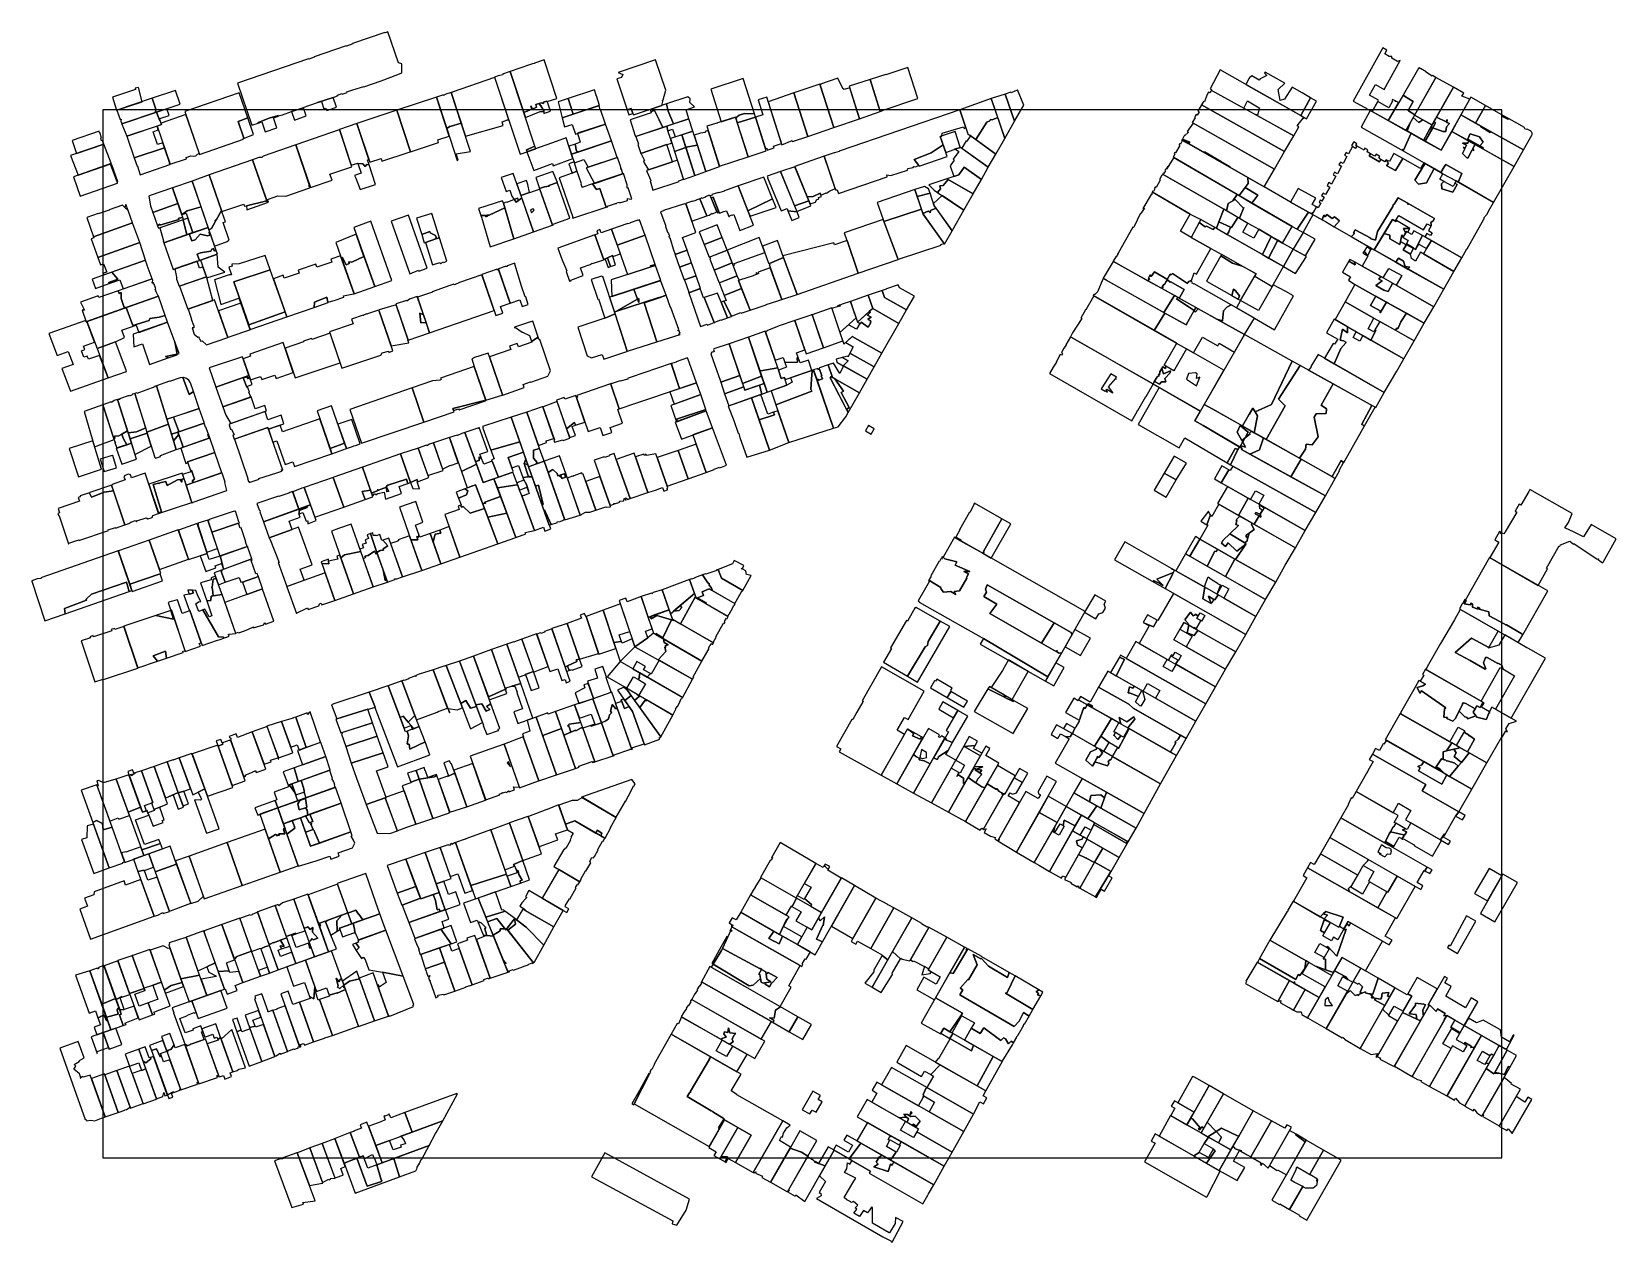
# Model space of a CAD drawing. Header units: metres. Extents: x -20 to 432, y -24 to 321.
import ezdxf

# ---------------------------------------------------------------- set-up
doc = ezdxf.new("R2010")
doc.units = ezdxf.units.M

msp = doc.modelspace()

# ---------------------------------------------------------------- linework, layer by layer
for points in [[(61.1719, 301.0938), (65.6484, 302.4688), (65.625, 302.5313), (66.9297, 303), (66.8672, 303.1563), (68.1484, 303.625), (68.2109, 303.4375), (69.6641, 303.9375), (69.5938, 304.1563), (71.2422, 304.7188), (74.3672, 305.6875), (74.3906, 305.5625), (79.2969, 307.25), (84.1094, 309.0938), (85.25, 309.5313), (85.2344, 312.125), (84.2656, 312.4063), (81.2266, 321.2813), (80.4531, 320.9688), (80.4297, 321.0625), (71.1875, 317.875), (71.2188, 317.7813), (69.4219, 317.1563), (69.3672, 317.25), (60.1953, 314.125), (60.2656, 314.0313), (58.6797, 313.4688), (58.6406, 313.5625), (38.3594, 306.5938), (42.4844, 294.5938), (44.2734, 295.2188), (44.2344, 295.3438), (47.4375, 296.5938), (49.9531, 297.4063), (50, 297.25), (51.1797, 297.5938), (53.7813, 298.4688), (57.1641, 299.5313), (57.1328, 299.625), (61.1953, 301.0313), (61.1719, 301.0938)], [(360.3203, 299.4063), (361.9375, 298.5), (363.5547, 301.375), (363.7734, 301.7188), (361.25, 303.1875), (362.9766, 306.25), (365.4297, 304.8125), (369.9922, 313.0313), (369.1875, 312.7813), (367.5938, 313.75), (367.6094, 314.1875), (366.8672, 314.1563), (365.6016, 314.9375), (366.2031, 315.9688), (365.0234, 316.6563), (356.5703, 301.5), (359.9219, 299.625), (360.1641, 299.5938), (360.3203, 299.4063)], [(124.4375, 300.7813), (125.0313, 301), (125.6484, 300.8125), (125.6406, 301.1875), (126.6328, 301.5), (126.7109, 301.3438), (129.4609, 302.25), (125.8203, 313.2813), (123.3828, 312.4063), (123.3984, 312.375), (122.9688, 312.1875), (122.5156, 312.0938), (121.6719, 311.8125), (116.1406, 309.875), (120, 298.1875), (122.3359, 299.1875), (122.0703, 300.0313), (122.1094, 300.0625), (122.375, 299.2188), (123.6328, 299.75), (123.4141, 300.4688), (124.4375, 300.7813)], [(159.6016, 301.6875), (159.8125, 301.8438), (160.4844, 304.5625), (157.5938, 313.2188), (146.9531, 309.6563), (148.2813, 309.0625), (147.8594, 308.2188), (146.5313, 307.7813), (147.2969, 305.5), (149.4844, 298.9688), (150.6328, 299.3438), (151.1484, 297.9375), (151.3047, 297.5313), (159.4219, 300.25), (159.7031, 301.4063), (159.6016, 301.6875)], [(115.7188, 296.1563), (111.75, 308.1875), (111.6719, 308.125), (111.6328, 308.25), (99.5625, 304.0625), (99.5938, 303.9688), (99.2813, 303.9688), (103.4141, 291.4375), (114.1094, 294.5313), (113.8359, 295.5313), (115.4141, 296.1563), (115.7188, 296.1563)], [(113.9766, 309.125), (114.0313, 308.9375), (112.75, 308.6875), (111.7031, 308.3438), (118.9531, 286.3438), (120.9531, 286.9688), (120.7734, 287.5625), (123.1563, 288.6563), (116.1406, 309.875), (113.9766, 309.125)], [(180.4141, 296.9063), (180.4844, 296.6563), (181.4453, 297.5), (182.9531, 297.9063), (185.7891, 297.8125), (182.5625, 307.9688), (173.3438, 304.9063), (176.3047, 295.5938), (180.4141, 296.9063)], [(215.7969, 296.4375), (212.9922, 305.2813), (211.4219, 304.7813), (211.2188, 305.0313), (211.1094, 304.9063), (209.5547, 308.0313), (204.6016, 306.3438), (204.6875, 306.0938), (204.5703, 306.0313), (208.4297, 293.9063), (215.7656, 296.4063), (215.7969, 296.4375)], [(215.7969, 296.4375), (221.7031, 298.4688), (218.7969, 307.5938), (212.8516, 305.7188), (215.7969, 296.4375)], [(229.5859, 311.0625), (223.25, 308.9688), (223.2422, 309.0313), (218.7969, 307.5938), (221.7031, 298.4688), (222.2422, 298.6563), (222.2188, 298.75), (232.3906, 302.25), (229.5859, 311.0625)], [(329.8516, 299.5313), (329.25, 297.5), (328.7109, 297.625), (339.6328, 291.5938), (341.1016, 294.125), (340.5938, 294.4063), (342.3281, 296.5938), (342.4766, 296.5), (342.625, 296.75), (318.6328, 310.4063), (315.7969, 304.9375), (316.125, 304.8125), (316.0234, 304.625), (325.3359, 299.5), (326.4453, 301.5313), (329.75, 299.5313), (329.8516, 299.5313)], [(331.4297, 309.7188), (331.2422, 309.4688), (331.9688, 308.8125), (330.0313, 307.8125), (329.7969, 307.4688), (327.6328, 308.6875), (326.9141, 308.0625), (326.9219, 307.7813), (326.7969, 307.8125), (325.9766, 306.2188), (341.6172, 297.3438), (344.4141, 302.4063), (342.0078, 303.8125), (339.1719, 305.4063), (337.0156, 302.0313), (335.7656, 301.6875), (335.1484, 304.75), (337.0938, 306.5625), (331.4297, 309.7188)], [(380.1484, 308.25), (379.1953, 308.7813), (379.1094, 308.625), (378.0391, 309.2813), (377.375, 309.6875), (377.4297, 309.8125), (375.8125, 310.75), (375.7813, 310.6563), (375.2813, 310.9688), (370.7813, 303.1875), (371.2578, 302.9063), (371.2344, 302.875), (373.6719, 301.375), (372.2344, 298.7813), (372.3828, 298.6563), (374.1172, 297.5625), (380.1484, 308.25)], [(379.0234, 294.5625), (385.1406, 305.4063), (380.1797, 308.1875), (380.1484, 308.25), (374.0625, 297.4688), (376.4688, 296.1563), (378.9766, 294.75), (378.875, 294.5625), (379.0234, 294.5625)], [(10.1094, 305.375), (9.1719, 305.1563), (9.2969, 304.7813), (2.7109, 302.5938), (3.8984, 298.9063), (11.1641, 301.3125), (10.1094, 305.375)], [(20.6797, 304.5), (14.0156, 302.2813), (15.0703, 299.2188), (14.9453, 298.2188), (21.9844, 300.5625), (20.6797, 304.5)], [(40, 290.8438), (40.1641, 290.9063), (38.5078, 295.6875), (41.2813, 296.6563), (38.7969, 303.8125), (23.3281, 298.4688), (27.5391, 286.2813), (40.0625, 290.625), (40, 290.8438)], [(99.0469, 294.2813), (99.0625, 294.1875), (102.1797, 295.1875), (99.2813, 303.9688), (97.8281, 303.5), (97.1406, 303.0625), (97.0859, 303.25), (95.0781, 302.5938), (98.0313, 293.625), (99.0469, 294.2813)], [(141.5938, 300.25), (140.7266, 302.9688), (140.5625, 303.0313), (140.6484, 303.1875), (140.1797, 304.6875), (132.6719, 302.1875), (134.1406, 297.75), (141.5938, 300.25)], [(193.6094, 289.0313), (196.5625, 290.25), (196.6797, 289.9375), (201.0156, 291.4063), (197.0781, 303.8125), (189.7031, 301.3125), (193.6094, 289.0313)], [(201.0156, 291.4063), (208.4297, 293.9063), (204.4844, 306.3125), (197.0781, 303.8125), (201.0156, 291.4063)], [(257.2266, 290.8438), (260.0156, 295.7188), (257.3359, 303.5), (253.3203, 302.1875), (257.2266, 290.8438)], [(260.7188, 304.5625), (259.0234, 303.8125), (258.9375, 304.0313), (257.3359, 303.5), (260.0156, 295.7188), (262.6172, 300.2813), (260.8281, 304.6875), (260.6875, 304.625), (260.7188, 304.5625)], [(315.2813, 304), (314.8203, 303.1563), (314.1484, 301.2188), (313.8438, 301.4063), (313.2969, 300.4063), (337.0234, 287.125), (339.6328, 291.5938), (316.2031, 304.5313), (315.5859, 303.8125), (315.2813, 304)], [(371.2578, 302.9063), (370.7813, 303.1875), (366.5859, 295.9063), (371.5938, 293.0938), (374.1172, 297.5625), (372.3828, 298.6563), (372.2344, 298.7813), (373.6719, 301.375), (371.2344, 302.875), (371.2578, 302.9063)], [(379.25, 293.875), (377.1641, 290.2813), (376.7344, 290.5), (376.6172, 290.2813), (381.6797, 287.4688), (389.7969, 302), (387.5469, 302.8438), (388.125, 303.7188), (385.1406, 305.4063), (380.3281, 296.875), (383.0469, 295.5313), (383.4219, 296.2188), (383.3125, 295.4063), (384.0234, 295.0625), (383.1563, 294.1563), (382.9844, 292.8125), (382.1641, 292.8125), (379.25, 293.875)], [(0, 0), (399, 0), (399, 299), (0, 299)], [(5.2266, 296.3125), (5.0859, 295.75), (5.3516, 295), (14.9453, 298.2188), (15.0703, 299.2188), (14.0156, 302.2813), (3.9688, 298.9063), (4.9219, 296.2188), (5.2266, 296.3125)], [(16.3359, 295.9375), (16.1797, 295.8125), (15.2422, 298.3125), (5.6406, 295.125), (5.3984, 294.9063), (6.7813, 291.4375), (16.7344, 294.7813), (16.3359, 295.9375)], [(16.1797, 295.8125), (16.3359, 295.9375), (16.1641, 296.4688), (18.8828, 297.375), (18.2422, 299.3125), (15.2422, 298.3125), (16.1797, 295.8125)], [(54.6328, 296), (57.9297, 297.2813), (57.1641, 299.5313), (53.7813, 298.4688), (54.6328, 296)], [(65.6484, 302.4688), (61.1719, 301.0938), (61.1953, 301.0313), (62.2813, 301.4063), (63, 299.2813), (63.5703, 299.4375), (63.8047, 298.75), (66.6016, 299.7188), (65.6484, 302.4688)], [(87.3516, 286.9375), (87.5703, 286.9688), (87.6719, 287), (83.7734, 298.875), (72.4063, 295.125), (76.0625, 284.0313), (79.3203, 285.0938), (79.5703, 284.3438), (87.3672, 286.9063), (87.3516, 286.9375)], [(83.7734, 298.875), (87.6719, 287), (95.7188, 289.625), (95.4688, 290.4063), (98.7422, 291.4688), (95.0781, 302.5938), (83.7734, 298.875)], [(125.6875, 298.7188), (124.8594, 300.0938), (124.9219, 300.3125), (124.7656, 300.25), (124.4375, 300.7813), (123.4141, 300.4688), (123.6328, 299.75), (122.375, 299.2188), (122.1094, 300.0625), (122.0703, 300.0313), (122.3359, 299.1875), (120, 298.1875), (120.4766, 296.75), (124.7031, 298.5313), (125.6875, 298.5), (125.6875, 298.7188)], [(124.8594, 300.0938), (125.6875, 298.7188), (125.6875, 298.5), (125.6953, 297.9688), (126.1875, 298.125), (127.6172, 298.5938), (126.7891, 301.125), (126.7109, 301.3438), (126.6328, 301.5), (125.6406, 301.1875), (125.6484, 300.8125), (125.0313, 301), (124.4375, 300.7813), (124.7656, 300.25), (124.9219, 300.3125), (124.8594, 300.0938)], [(130.9766, 296.6875), (134.1406, 297.75), (132.6719, 302.1875), (129.7969, 301.2188), (130.9766, 296.6875)], [(143.2813, 294.9375), (141.8984, 299.0625), (141.7813, 299), (141.6328, 299.875), (141.5156, 300.2188), (130.9766, 296.6875), (131.6563, 294.0938), (133.8047, 294.8125), (134.7188, 292.0625), (143.2813, 294.9375)], [(151.1484, 297.9375), (150.6328, 299.3438), (149.4844, 298.9688), (149.9531, 297.5625), (151.1484, 297.9375)], [(158.6406, 296.0938), (157.3125, 298.8125), (156.2813, 298.4688), (156.3906, 298.125), (150.3125, 296.0938), (151.7891, 291.5625), (151.8438, 291.3438), (159.6875, 293.9688), (158.7109, 295.9688), (158.6406, 295.9375), (158.6406, 296.0938)], [(157.3125, 298.8125), (158.6406, 296.0938), (158.6406, 295.9375), (158.7109, 295.9688), (159.6875, 293.9688), (162.75, 294.9688), (161.1719, 298.625), (160.7109, 300.6875), (156.0625, 299.125), (156.2813, 298.4688), (157.3125, 298.8125)], [(168.75, 299.8125), (167.3672, 301.0625), (167.4844, 302.0938), (166.8281, 302.7188), (160.7109, 300.6875), (161.1719, 298.625), (162.75, 294.9688), (167.1016, 296.4375), (166.2891, 299), (168.75, 299.8125)], [(189.2891, 288.0938), (189.4688, 287.4375), (191.3828, 288.125), (191.2031, 288.6563), (193.5156, 289.3438), (189.3047, 302.5938), (186.8828, 301.8125), (188.2422, 297.5625), (186.0938, 296.875), (188.9219, 287.9688), (189.2891, 288.0938)], [(231.3359, 284.7813), (236.1797, 286.75), (239.625, 289), (238.8203, 291.375), (239.2031, 291.5), (239.3438, 292.3438), (245.4688, 294.1563), (245.5781, 293.6563), (246.0859, 293.8438), (244.3516, 298.9375), (209.9297, 287.2188), (209.9531, 287.0625), (208.6016, 286.6875), (208.5313, 286.75), (205.6563, 285.7813), (208.9375, 276.125), (209.4141, 276.1875), (209.7813, 275.125), (223.6172, 279.8438), (223.5859, 280.4688), (224.7188, 280.2188), (229.4453, 281.8125), (229.5859, 282.2813), (231.0313, 282.5313), (231.2578, 282.8438), (231.7656, 282.7188), (232.6719, 283.0625), (231.3359, 284.7813)], [(246.6641, 292.1563), (248.9453, 290.5), (252.0391, 295.4688), (252.9063, 295.8438), (253.1094, 296.1875), (253.6484, 296.1563), (255.1797, 296.8125), (253.3203, 302.1875), (244.3516, 298.9375), (246.6641, 292.1563)], [(312.3047, 298.625), (312.625, 298.4375), (312.0313, 297.5), (311.7734, 297.6563), (311.2891, 296.7813), (311.4922, 296.6563), (310.6484, 295.3438), (334.0859, 282.0625), (337.0234, 287.125), (313.2969, 300.4063), (312.3047, 298.625)], [(344.4141, 302.4063), (341.6172, 297.3438), (342.625, 296.75), (343.2813, 296.4063), (346.0625, 301.4375), (344.4141, 302.4063)], [(370.5547, 287.625), (370.9063, 287.4375), (373.0781, 292.2813), (361.4375, 298.7813), (358.8047, 294.0625), (370.8203, 287.25), (370.5547, 287.625)], [(369.5391, 301.0313), (368.7813, 301.4375), (368.6719, 301.3125), (368.625, 301.5313), (367.7891, 301.9688), (367.5781, 301.5938), (367.7891, 301.4688), (366.75, 299.5938), (363.5547, 301.375), (361.9375, 298.5), (366.5859, 295.9063), (369.5391, 301.0313)], [(391.4375, 295.1875), (394.2656, 300.25), (390.1328, 302.5938), (387.2969, 297.5313), (391.4375, 295.1875)], [(401.0313, 296.4063), (400.6563, 296.2813), (399.1563, 297.0938), (399.4375, 297.3125), (394.2656, 300.25), (391.4375, 295.1875), (405.1328, 287.5313), (407.5313, 291.7188), (407.6016, 291.9688), (407.6172, 292.125), (407.6016, 292.3125), (407.5391, 292.5), (407.3906, 292.75), (407.2656, 292.875), (407.1172, 292.9688), (406.2344, 293.4688), (405.9609, 293.3438), (405.5625, 293.5625), (405.4766, 293.9063), (401.0313, 296.4063)], [(15.5234, 289.0625), (14.2891, 292.75), (15.7734, 293.25), (15.4141, 294.3438), (6.7813, 291.4375), (8.8984, 285.2813), (17.5313, 288.1563), (17.0547, 289.5625), (15.5234, 289.0625)], [(19.1641, 283.4375), (23.7891, 285), (23.6953, 285.3438), (25.0703, 285.875), (25.9297, 285.75), (26.4453, 285.9063), (27.3984, 286.7188), (23.6094, 297.6563), (16.5781, 295.2188), (16.7344, 294.7813), (15.4141, 294.3438), (19.1641, 283.4375)], [(42.9219, 291.9063), (41.2813, 296.6563), (38.5078, 295.6875), (40.1641, 290.9063), (40.3516, 290.9375), (42.9219, 291.9063)], [(50.0156, 297.2188), (50, 297.25), (49.9531, 297.4063), (47.4375, 296.5938), (44.2344, 295.3438), (44.2734, 295.2188), (45.2578, 295.5625), (46.2266, 292.7188), (49.5781, 293.875), (48.5938, 296.7188), (50.0156, 297.2188)], [(74.0703, 283.5625), (74.7813, 282.7813), (75.2656, 283.375), (75.9063, 283.3125), (75.4453, 284.7188), (75.7969, 284.8125), (72.4063, 295.125), (67.4609, 293.3438), (70.8047, 283.1563), (72.7031, 283.7813), (72.7266, 283.7188), (74.0703, 283.5625)], [(101.2734, 284.625), (100.7031, 286.4375), (104.8438, 287.125), (102.1797, 295.1875), (99.0625, 294.1875), (99.0469, 294.2813), (98.0313, 293.625), (101.0313, 284.5313), (101.2734, 284.625)], [(135.7266, 287.0313), (145, 290.125), (143.2813, 294.9375), (135.2891, 292.2813), (136.1328, 289.75), (134.625, 289.2188), (135.0859, 287.1563), (135.7266, 287.0313)], [(161.8594, 290.7813), (161.1406, 293), (160.7734, 294.3125), (152.0078, 291.4063), (152.7031, 289.1563), (152.5547, 289.125), (153.3984, 286.5625), (160.8594, 289.0625), (162.2656, 289.5), (161.8594, 290.7813)], [(160.7734, 294.3125), (161.1406, 293), (162.4609, 293.4375), (163.1953, 291.25), (168.2266, 292.9375), (167.1016, 296.4375), (160.7734, 294.3125)], [(180.4141, 296.9063), (175.2891, 295.25), (175.1406, 295.1563), (175.1016, 295.1875), (172.1875, 294.2813), (175.7969, 282.9063), (184.0313, 285.5313), (180.4141, 296.9063)], [(181.4453, 297.5), (180.4844, 296.6563), (180.9219, 295.2813), (186.0703, 296.9375), (185.7891, 297.8125), (182.9531, 297.9063), (181.4453, 297.5)], [(180.9219, 295.2813), (184.0313, 285.5313), (189.1328, 287.3125), (186.0703, 296.9375), (180.9219, 295.2813)], [(248.9453, 290.5), (254.6719, 286.375), (257.2266, 290.8438), (255.1797, 296.8125), (253.6484, 296.1563), (253.1094, 296.1875), (252.9063, 295.8438), (252.0391, 295.4688), (248.9453, 290.5)], [(309.9453, 289.7188), (309.5156, 289.4063), (314.1797, 286.75), (314.1875, 286.9688), (319.0234, 284.125), (321.4609, 282.7188), (321.3984, 282.625), (331.1563, 277.0313), (334.0859, 282.0625), (310.9453, 295.1563), (309.2188, 292.7813), (309.5703, 292.5938), (308.5313, 291.6875), (308.4609, 291.7188), (307.8672, 290.6563), (309.9453, 289.7188)], [(371.5938, 293.0938), (372, 292.875), (372.7422, 295.125), (371.5938, 293.0938)], [(375.3047, 295.3438), (373.7109, 296.8438), (372.7422, 295.125), (372, 292.875), (376.6172, 290.2813), (379.0234, 294.5625), (378.875, 294.5625), (378.9766, 294.75), (376.4688, 296.1563), (375.3047, 295.3438)], [(374.0625, 297.4688), (373.7109, 296.8438), (375.3047, 295.3438), (376.4688, 296.1563), (374.0625, 297.4688)], [(377.1641, 290.2813), (379.25, 293.875), (378.9844, 294), (378.2422, 293.1563), (376.7344, 290.5), (377.1641, 290.2813)], [(379.25, 293.875), (380.0625, 295.2813), (379.6641, 295.6875), (378.2422, 293.1563), (378.9844, 294), (379.25, 293.875)], [(383.1563, 294.1563), (384.0234, 295.0625), (383.3125, 295.4063), (383.4219, 296.2188), (383.0469, 295.5313), (380.3281, 296.875), (379.6641, 295.6875), (380.0625, 295.2813), (379.25, 293.875), (382.1641, 292.8125), (382.9844, 292.8125), (383.1563, 294.1563)], [(393.5938, 287.8125), (402.4453, 282.7813), (405.1328, 287.5313), (395.7578, 292.7813), (395.6875, 292.5313), (392.8984, 294.1875), (393.0391, 294.3125), (387.2969, 297.5313), (384.6875, 292.8438), (389.125, 290.3438), (389.2344, 290.5938), (389.8828, 292.0625), (389.9297, 292.0938), (392.5859, 291.25), (393.6016, 289.75), (392.7109, 288.6875), (393.7344, 288.0938), (393.5938, 287.8125)], [(395.7578, 292.7813), (393.0391, 294.3125), (392.8984, 294.1875), (395.6875, 292.5313), (395.7578, 292.7813)], [(401.0313, 296.4063), (399.4375, 297.3125), (399.1563, 297.0938), (400.6563, 296.2813), (401.0313, 296.4063)], [(-0.8828, 292.5), (-1, 292.4688), (-1.1172, 292.875), (-8.7969, 290.2188), (-7.5312, 286.5625), (0.2031, 289.2188), (-0.125, 290.2188), (-0.3828, 290.1563), (-0.5937, 290.9063), (-0.3828, 290.9688), (-0.8828, 292.5)], [(54.9609, 288.9688), (59.1797, 276.7813), (65.3203, 278.9063), (64.7344, 280.5938), (70.9375, 282.75), (67.4609, 293.3438), (67.3359, 293.25), (54.9609, 288.9688)], [(134.0313, 285.0625), (132.1016, 291.0313), (128.2188, 289.5938), (120.9141, 286.9688), (122.8828, 281.6563), (128.1719, 283.625), (128.4063, 282.9688), (134.0313, 285.0625)], [(138.4219, 282.625), (146.6484, 285.375), (145, 290.125), (133.625, 286.3438), (134.0313, 285.0625), (134.3594, 284.1563), (134.4453, 283.875), (137.1641, 284.8438), (138.4219, 282.625)], [(166.2344, 288.2188), (165.0781, 291.875), (161.8594, 290.7813), (163.0391, 287.0938), (166.2344, 288.2188)], [(169.5156, 288.875), (168.2266, 292.9375), (165.0781, 291.875), (166.2031, 288.3125), (169.5156, 288.875)], [(171.7891, 292.5), (170.4375, 292.3438), (168.5781, 291.7813), (171.9141, 281.3438), (175.8281, 282.8125), (172.5703, 293.0625), (171.7031, 292.7813), (171.7891, 292.5)], [(242.8281, 287.75), (244.6016, 288.2813), (244.5234, 288.3438), (243.0156, 292.7813), (238.8203, 291.375), (240.3594, 286.8438), (242.7969, 287.6563), (242.8281, 287.75)], [(247.3516, 291.6563), (247.1875, 291.2813), (246.3281, 289.9688), (246.1563, 290.0938), (244.9844, 288.0313), (252.5078, 282.625), (254.6719, 286.375), (247.3516, 291.6563)], [(326.5859, 278), (326.5625, 279.6563), (307.7656, 290.4063), (307.6719, 290.1875), (307.8281, 290.0938), (307.3203, 289.2188), (307.1094, 289.3438), (306.9609, 289.0938), (306.9531, 289), (306.9844, 288.9063), (307.0234, 288.875), (307.1484, 288.7813), (305.8672, 286.6875), (305.6406, 286.7188), (305.4922, 286.4375), (305.6719, 286.3438), (305.2031, 285.5), (324.0781, 274.5), (325.7188, 276.7813), (326.5859, 278)], [(309.5156, 289.4063), (309.9453, 289.7188), (307.8672, 290.6563), (307.7266, 290.4063), (309.5156, 289.4063)], [(357.6875, 288.625), (357.3516, 288.8125), (357.6406, 289.3125), (356.75, 289.8125), (356.1016, 288.7813), (356.4297, 288.5938), (356.3984, 288.5313), (357.2656, 288.0313), (357.6875, 288.625)], [(388.4063, 287.875), (388.0234, 288.3438), (388.5547, 288.1875), (388.9063, 288.875), (387.7656, 289.4688), (389.2266, 289.5), (389.5391, 290.0938), (384.6875, 292.8438), (381.6797, 287.4688), (373.0781, 292.2813), (370.9063, 287.4375), (370.5547, 287.625), (370.8203, 287.25), (376.7734, 283.875), (381.5938, 281.0938), (382.4766, 282.7188), (383, 283.3438), (387.5391, 280.8125), (386.4766, 278.375), (396.5703, 272.5), (402.4453, 282.7813), (391.2969, 289.0938), (390.6719, 287.8438), (390.9453, 287.4063), (390.5156, 287.5625), (389.3047, 285.1563), (388.9219, 285.375), (387.7188, 286.5313), (388.4063, 287.875)], [(388.0234, 288.3438), (388.4063, 287.875), (387.7188, 286.5313), (388.9219, 285.375), (389.3047, 285.1563), (390.5156, 287.5625), (390.9453, 287.4063), (390.6719, 287.8438), (391.2969, 289.0938), (389.5391, 290.0938), (389.2266, 289.5), (387.7656, 289.4688), (388.9063, 288.875), (388.5547, 288.1875), (388.0234, 288.3438)], [(389.125, 290.3438), (392.5078, 288.4375), (392.7109, 288.6875), (389.2344, 290.5938), (389.125, 290.3438)], [(389.9297, 292.0938), (389.8828, 292.0625), (389.2344, 290.5938), (392.7109, 288.6875), (393.6016, 289.75), (392.5859, 291.25), (389.9297, 292.0938)], [(2.2578, 283.5625), (2.1719, 283.7813), (2.2969, 283.8125), (0.2031, 289.2188), (-9.25, 285.9688), (-7.0781, 280.375), (2.2578, 283.5625)], [(9.8594, 282.9375), (10.6484, 280.4063), (19.0625, 283.4063), (18.9766, 283.6563), (19.0703, 283.6875), (17.5313, 288.1563), (8.8984, 285.2813), (9.7188, 282.9063), (9.8594, 282.9375)], [(58.9844, 276.7188), (58.7422, 277.375), (58.9453, 277.4375), (54.9609, 288.9688), (45.6563, 285.75), (45.3359, 285.375), (44.4766, 285.3438), (42.6797, 284.7188), (46.8984, 272.5313), (47.2188, 272.6563), (46.9453, 273.4063), (49.875, 274.4063), (52.1016, 274.3438), (58.9844, 276.7188)], [(123.4141, 287.875), (123.1563, 288.6563), (120.7734, 287.5625), (120.9531, 286.9688), (123.4141, 287.875)], [(133.625, 286.3438), (135.7266, 287.0313), (135.0859, 287.1563), (134.625, 289.2188), (132.875, 288.6563), (133.625, 286.3438)], [(148.3125, 280.75), (147.8828, 282.0625), (147.5625, 282.125), (147.8359, 282.2188), (147.5078, 283.2188), (146.7188, 285.375), (137.8359, 282.4375), (140.1484, 278), (148.3125, 280.75)], [(153.4844, 286.4375), (154.3984, 284.5), (154.1328, 284.4063), (154.3203, 283.875), (155.5859, 281.8438), (162.4219, 284.1563), (160.8594, 289.0625), (153.3984, 286.5625), (153.4844, 286.4375)], [(168.7734, 280.25), (166.2344, 288.2188), (163.0391, 287.0938), (165.5938, 279.0625), (168.7734, 280.25)], [(171.9141, 281.3438), (169.5156, 288.875), (166.2031, 288.3125), (168.7734, 280.25), (171.9141, 281.3438)], [(200.8281, 274.1563), (202.5547, 274.2188), (204.5703, 275.1875), (204.7734, 274.5938), (206.3047, 275.3125), (206.3984, 275.25), (207.0078, 275.6563), (208.8125, 276.5), (205.6563, 285.7813), (201.8438, 284.4688), (197.3359, 282.7813), (200.8281, 274.1563)], [(236.1797, 286.75), (231.3359, 284.7813), (232.6719, 283.0625), (232.75, 282.9375), (240.7578, 285.6875), (239.625, 289), (236.1797, 286.75)], [(244.6016, 288.2813), (242.8281, 287.75), (242.7969, 287.6563), (243.1484, 287.7813), (244.0781, 287.125), (242.4609, 284.875), (242.7813, 284.6563), (241.8125, 283.3125), (241.6563, 283.0313), (242.6875, 280), (244.0625, 280.4688), (245.6016, 282.625), (250.5156, 279.0938), (252.5078, 282.625), (244.6016, 288.2813)], [(322.2734, 273.0625), (323.5078, 274.8125), (305.3828, 285.375), (303.3672, 282.0938), (303.75, 282.9063), (303.2031, 281.9375), (303.0078, 282.0625), (302.8203, 281.7188), (303.0078, 281.625), (302.5391, 280.8125), (302.3516, 280.9063), (302.2734, 280.7813), (302.4844, 280.6563), (302.4141, 280.5313), (320.3281, 270.25), (320.5781, 270.5938), (320.9219, 272.25), (322.2734, 273.0625)], [(321.4609, 282.7188), (319.0234, 284.125), (314.1875, 286.9688), (314.1797, 286.75), (321.3984, 282.625), (321.4609, 282.7188)], [(394.0313, 268.0938), (393.8438, 268.1875), (394.6641, 269.1563), (395.1406, 270), (395.1563, 270.0625), (396.5703, 272.5), (385.9219, 278.6875), (385.6016, 278.0938), (386.2656, 277.7188), (385.0391, 275.5), (381.8516, 276.4688), (381.7422, 277.875), (382.4453, 278.5313), (381.2734, 279.1875), (382.1797, 280.75), (379.6484, 282.2188), (377.4531, 278.125), (375.2266, 277.8125), (374.1875, 278.875), (376.9766, 283.5313), (376.6719, 283.7188), (375.7734, 282.25), (370.6875, 285.0938), (368.6328, 281.7188), (366.1953, 283.0313), (366.125, 283.125), (366.6406, 283.7813), (365.8594, 284.5938), (365.5938, 284.1563), (364.4453, 284.8125), (364.0625, 284.1563), (361.1484, 285.8125), (361.5234, 286.4688), (360.5234, 287.0313), (360.7891, 287.5313), (359.9375, 288.0313), (359.6719, 287.5), (357.6875, 288.625), (357.2656, 288.0313), (356.3984, 288.5313), (355.2422, 286.4063), (354.5938, 286.8438), (354.1094, 286.0313), (354.7734, 285.625), (353.6719, 283.6563), (352.9531, 284.0938), (352.5234, 283.375), (353.25, 282.875), (352.0547, 280.75), (351.2578, 281.1563), (350.8359, 280.4375), (351.6328, 280.0313), (350.3672, 277.7813), (349.6094, 278.25), (349.1406, 277.375), (349.8906, 276.9375), (348.6875, 274.8125), (347.9922, 275.1875), (347.4922, 274.5), (348.2578, 274.0625), (347.6406, 272.9375), (347.1406, 273.2188), (346.8281, 272.6563), (347.3203, 272.375), (346.5781, 271.0313), (346.0859, 271.3125), (345.2188, 269.7813), (344.7188, 269.3125), (347.9141, 267.5313), (347.9531, 267.5938), (347.7344, 267.7188), (348.1563, 268.9375), (348.5859, 268.4375), (349.1016, 269.125), (350.6016, 267.9375), (351.2188, 268.5), (352.6563, 267.2813), (351.1641, 265.625), (355.9922, 262.8125), (356.0547, 262.875), (356.9453, 263.6875), (356.6563, 263.9375), (357.1406, 264.7813), (361.5703, 262.3438), (361.3906, 262.25), (362.8984, 261.8125), (363.5156, 264.3125), (367.875, 271.375), (367.9688, 271.9063), (368.2734, 272.0313), (369.4219, 273.875), (371.9453, 272.4375), (372.3672, 271.9375), (372.4375, 272.1563), (379.7578, 267.9688), (379.4141, 267.3125), (378.6719, 266.8438), (378.8203, 266.1563), (378.6953, 265.9063), (378.8125, 265.8438), (378.0547, 264.5313), (379.1172, 263.9063), (378.6406, 263.0938), (377.5859, 263.6875), (377.0234, 262.7188), (387.5234, 256.7188), (389.0156, 259.3125), (389.0469, 259.3438), (393.8672, 267.7813), (394.0313, 268.0938)], [(364.4453, 284.8125), (363.8438, 285.1563), (364.1719, 285.6875), (363.1328, 286.3438), (362.7891, 285.75), (361.5234, 286.4688), (361.1484, 285.8125), (364.0625, 284.1563), (364.4453, 284.8125)], [(365.9531, 284.75), (365.8594, 284.5938), (366.6406, 283.7813), (366.125, 283.125), (366.1953, 283.0313), (368.6328, 281.7188), (370.6875, 285.0938), (368.1406, 286.5), (366.8906, 284.25), (365.9531, 284.75)], [(392.5078, 288.4375), (393.5938, 287.8125), (393.7344, 288.0938), (392.7109, 288.6875), (392.5078, 288.4375)], [(-6.4766, 274.375), (4.1406, 278.0625), (4.0156, 278.4063), (2.2031, 283.2188), (2.4922, 283.2813), (2.375, 283.625), (-8.3906, 279.9063), (-6.4766, 274.375)], [(4.1953, 278.4688), (2.4922, 283.2813), (2.2031, 283.2188), (4.0156, 278.4063), (4.1953, 278.4688)], [(32.1094, 267.25), (32.0313, 267.4688), (32.2656, 267.5), (33.7578, 270.25), (30.25, 280.4063), (25.4219, 278.6563), (30.2188, 264.7813), (30.9453, 265.0938), (32.1094, 267.25)], [(40.3828, 271.4688), (40.9219, 271.625), (46.7109, 273.0625), (42.6797, 284.7188), (30.2969, 280.4375), (30.25, 280.4063), (33.875, 269.9375), (40.1641, 272.0938), (40.3828, 271.4688)], [(74.7813, 282.7813), (74.0703, 283.5625), (72.7266, 283.7188), (73.6484, 280.9063), (71.7422, 280.2813), (72.0703, 279.4688), (73.3125, 276.25), (77.7422, 277.7188), (75.9063, 283.3125), (75.2656, 283.375), (74.7813, 282.7813)], [(118.2266, 273.8125), (118.4609, 273.125), (119.4297, 273.8438), (116.9609, 280.8438), (113.5781, 279.6563), (114.9844, 275.6563), (116.0703, 276.0313), (116.6484, 274.375), (117.2891, 273.4063), (118.2266, 273.8125)], [(124.5078, 276.5625), (125.9297, 277.0313), (127.2266, 277.25), (127.1484, 277.4375), (129.6016, 278.2813), (128.3438, 281.4063), (123.4063, 279.6875), (124.5078, 276.5625)], [(136.4609, 277.8438), (135.1641, 281.7188), (135.0859, 281.6563), (135.1563, 281.4375), (133.7734, 280.9063), (130.0781, 279.5625), (134.0156, 268.375), (133.9297, 268.3438), (134.0391, 268.0313), (143.5, 271.1875), (141.7031, 276.5625), (140.75, 276.25), (139.6094, 277.8438), (136.8516, 276.9063), (136.7188, 276.7188), (136.3984, 277.6563), (136.4609, 277.8438)], [(135.0859, 281.6563), (135.1641, 281.7188), (134.3594, 284.1563), (132.8203, 283.5938), (133.7734, 280.9063), (135.1563, 281.4375), (135.0859, 281.6563)], [(141.7031, 276.5625), (143.5, 271.1875), (143.9453, 271.3438), (143.8672, 271.5313), (146.1563, 272.25), (146.4453, 272.2188), (146.5938, 272.4063), (147.2891, 272.625), (147.4141, 272.4688), (149.6094, 273.1563), (149.5938, 273.6875), (150.5547, 273.4688), (150.8672, 273.5625), (149.7969, 276.7188), (149.5078, 276.6563), (149.4844, 277.625), (148.4141, 280.7813), (139.6094, 277.8438), (140.75, 276.25), (141.7031, 276.5625)], [(165.5625, 279.1875), (163.8281, 284.625), (162.4219, 284.1563), (155.0625, 281.6875), (155.2188, 281.1875), (156.2656, 278.7813), (156.0156, 278.7188), (156.8594, 276.0938), (164.3047, 278.5625), (164.2813, 278.75), (165.5625, 279.1875)], [(193.2656, 281.375), (189.4531, 280.0625), (189.6328, 279.6563), (189.5703, 279.625), (193.4297, 270.125), (195.1016, 270.8125), (195.3672, 270.1563), (197.9453, 269.8438), (193.2656, 281.375)], [(201.2813, 273.0625), (197.3516, 282.75), (193.2656, 281.375), (197.2422, 271.5938), (201.2813, 273.0625)], [(248.2031, 275.0313), (250.5156, 279.0938), (245.6016, 282.625), (244.0625, 280.4688), (240.6484, 279.3125), (248.2031, 275.0313)], [(302.3828, 280.5625), (301.8984, 280.125), (301.4219, 279.3125), (301.3984, 279.2188), (301.4063, 279.0938), (301.4375, 279.0313), (301.5234, 278.9375), (300.3438, 276.8438), (300.2813, 276.875), (300.1875, 276.9063), (300.0938, 276.875), (300.0156, 276.8125), (299.8594, 276.5625), (300.0313, 276.4688), (299.5781, 275.6563), (299.4141, 275.75), (299.2813, 275.5625), (310.1172, 269.25), (313.0859, 267.7188), (317.5625, 265.1875), (318.2734, 267.0625), (319.6328, 270.6563), (302.3828, 280.5625)], [(375.2266, 277.8125), (377.4531, 278.125), (379.6484, 282.2188), (376.7734, 283.875), (376.6719, 283.7188), (376.9766, 283.5313), (374.1875, 278.875), (375.2266, 277.8125)], [(381.5938, 281.0938), (382.1797, 280.75), (385.9219, 278.6875), (386.4766, 278.375), (387.5391, 280.8125), (383, 283.3438), (382.4766, 282.7188), (381.5938, 281.0938)], [(13.5156, 271.5938), (14.1875, 269.7188), (21.3906, 272.2188), (19.8281, 276.7188), (13.4297, 274.5313), (13.2188, 274.4063), (13.0625, 274.375), (13.5156, 271.5938)], [(23.9688, 270.1563), (27.9766, 271.2813), (25.4219, 278.6563), (19.8281, 276.7188), (22.4688, 269.125), (22.5703, 269.1563), (23.9688, 270.1563)], [(119.1719, 274.5313), (121.6172, 275.4375), (121.1875, 277.6875), (120.7813, 278.8438), (118, 277.875), (119.1719, 274.5313)], [(122.8281, 264.1563), (128.1875, 266.0938), (124.5938, 276.3125), (121.6484, 275.2813), (121.6172, 275.4375), (119.1719, 274.5313), (122.8281, 264.1563)], [(129.6641, 278.0938), (129.6016, 278.2813), (127.1484, 277.4375), (127.2266, 277.25), (125.9297, 277.0313), (124.5078, 276.5625), (128.1875, 266.0938), (128.4844, 266.2188), (128.4297, 266.3438), (133.1328, 268.0938), (129.6641, 278.0938)], [(179.4922, 269.0313), (179.4688, 268.9063), (179.8906, 269.0938), (181.625, 264.5938), (185.5313, 266.0938), (181.1953, 277.3125), (177.2656, 275.875), (177.1328, 275.8125), (176.8438, 275.6563), (175.625, 275.2813), (175.5781, 275.375), (173.6875, 274.8125), (173.7422, 274.6563), (173.1953, 274.4688), (173.5, 273.75), (174.0078, 274.0313), (175.7813, 269.6875), (175.8672, 269.5), (177.0703, 270), (177.8047, 270.1875), (178.5156, 268.5313), (178.7266, 268.5938), (178.6719, 268.7813), (179.4922, 269.0313)], [(190.9531, 273.625), (188.4688, 279.7813), (181.1953, 277.3125), (183.9453, 270.1875), (190.9531, 273.625)], [(222.4844, 267.6563), (222.6797, 267.1563), (233.4375, 270.625), (231.5391, 276.2188), (220.7969, 272.5625), (222.4844, 267.6563)], [(232.1953, 274.2813), (235.875, 275.25), (235.4766, 276.4063), (234.2734, 277.125), (231.5391, 276.2188), (232.1953, 274.2813)], [(238.8438, 276.4063), (238.6797, 277.2813), (239.6563, 277.4063), (241.0156, 279.0938), (240.6484, 279.3125), (235.5703, 277.5938), (237.0703, 276.0625), (238.0547, 275.4063), (238.8438, 276.4063)], [(238.6797, 277.2813), (238.8438, 276.4063), (238.0547, 275.4063), (245.5547, 270.375), (248.2031, 275.0313), (241.0156, 279.0938), (239.6563, 277.4063), (238.6797, 277.2813)], [(329.3984, 274.6563), (325.7188, 276.7813), (324.0781, 274.5), (327.6719, 272.375), (329.3984, 274.6563)], [(326.5625, 279.6563), (326.5859, 278), (325.7188, 276.7813), (329.3984, 274.6563), (327.6719, 272.375), (339.1406, 265.6875), (340.5859, 264.9375), (343.8359, 269.8125), (338.7109, 272.6875), (331.1563, 277.0313), (326.5625, 279.6563)], [(345.2188, 269.7813), (346.0859, 271.3125), (344.8984, 272), (345.9531, 273.7813), (340.9063, 276.5625), (338.7109, 272.6875), (344.7188, 269.3125), (345.2188, 269.7813)], [(385.0625, 277.0938), (382.4453, 278.5313), (381.7422, 277.875), (381.8516, 276.4688), (385.0391, 275.5), (386.2656, 277.7188), (385.6016, 278.0938), (385.0625, 277.0938)], [(7.1563, 270.25), (6.25, 271.125), (5.5938, 271.7813), (1.7422, 270.4688), (1.7813, 270.375), (-1.3594, 269.3125), (-1.3906, 269.375), (-4.6484, 268.2188), (-2.7266, 262.7813), (8.4297, 266.7188), (7.1563, 270.25)], [(7.1563, 270.25), (6.5313, 271.9688), (6.25, 271.125), (7.1563, 270.25)], [(21.5547, 267.9688), (21.6563, 268.0625), (22.7656, 268.25), (21.3906, 272.2188), (14.1875, 269.7188), (15.5781, 265.875), (16.1953, 266.4063), (16.2422, 266.0313), (21.6172, 267.7188), (21.5547, 267.9688)], [(27.9766, 271.2813), (23.9688, 270.1563), (22.5703, 269.1563), (23.6797, 269.5313), (25.625, 263.9375), (29.9922, 265.4375), (27.9766, 271.2813)], [(40.9219, 271.625), (40.9844, 270.4688), (46.8984, 272.5313), (46.7109, 273.0625), (40.9219, 271.625)], [(107.7656, 268.8125), (109.0781, 268.875), (109.6172, 268.9063), (110.1563, 268.9063), (114.5703, 271.0625), (114.2031, 272.3438), (113.9453, 273.0625), (107.1094, 270.875), (107.7656, 268.8125)], [(117.2891, 273.4063), (115.1953, 272.5313), (115.0313, 272.625), (114.2031, 272.3438), (117.1484, 262.2188), (122.8281, 264.1563), (119.4297, 273.8438), (118.4609, 273.125), (117.8047, 272.625), (117.2891, 273.4063)], [(117.2891, 273.4063), (117.8047, 272.625), (118.4609, 273.125), (118.2266, 273.8125), (117.2891, 273.4063)], [(166.2031, 272.1875), (165.9375, 272.0938), (165.8984, 272.1875), (159.8672, 270.25), (159.8828, 270.1563), (158.9922, 269.875), (160.5469, 265.8125), (160.3906, 265.75), (160.3984, 265.7188), (160.9688, 264.0625), (161.3281, 263.7188), (161.5703, 262.9063), (161.3828, 262.875), (161.5234, 262.5), (161.6797, 262.5313), (162.6328, 259.2813), (163.1719, 257.75), (166.5781, 258.9688), (165.2813, 262.5938), (169.125, 263.9688), (166.2031, 272.1875)], [(166.4063, 272.3438), (166.4297, 272.2813), (166.2031, 272.2188), (167.9609, 267.25), (172.2266, 268.7188), (170.2031, 273.625), (169.0547, 273.25), (169.1172, 273.0938), (168.1484, 272.8125), (168.0938, 272.9375), (166.4063, 272.3438)], [(172.2266, 268.7188), (172.8828, 268.9375), (173.7266, 269.4688), (173.7969, 269.2813), (175.0938, 269.875), (173.1719, 274.5313), (173.0156, 274.4688), (172.9766, 274.5938), (171.7734, 274.1875), (171.8203, 274.0625), (170.8438, 273.7188), (170.7891, 273.8438), (170.2031, 273.625), (172.2266, 268.7188)], [(174.0078, 274.0313), (173.5, 273.75), (175.2188, 269.5625), (175.7813, 269.6875), (174.0078, 274.0313)], [(184.5625, 268.625), (191.9531, 271.1563), (190.9531, 273.625), (183.9453, 270.1875), (184.5625, 268.625)], [(201.875, 271.5938), (201.2813, 273.0625), (197.2422, 271.5938), (197.8906, 270), (201.875, 271.5938)], [(204.0469, 273.9375), (204.9063, 274.2188), (204.7734, 274.5938), (204.5703, 275.1875), (202.5547, 274.2188), (200.8281, 274.1563), (201.6641, 272.125), (203.25, 272.6563), (203.5469, 273.3125), (204.1641, 273.5625), (204.0469, 273.9375)], [(237.6172, 270.9063), (237.1016, 271.625), (235.875, 275.25), (232.1953, 274.2813), (233.8438, 269.4375), (235.3906, 270.0313), (235.4922, 270.0313), (235.875, 269.5938), (235.9844, 270.25), (237.6172, 270.9063)], [(242.2109, 264.4688), (245.5547, 270.375), (239.3594, 274.5313), (236.8906, 272.25), (237.1016, 271.625), (242.2109, 264.4688)], [(293.6797, 265.5313), (289.5781, 258.0625), (289.4375, 257.8125), (288.9922, 257), (288.8516, 257.0625), (288.1484, 255.7813), (298.0469, 250.2188), (298.4922, 250.8125), (298.2188, 251), (298.6953, 251.875), (298.9531, 251.4688), (299.8672, 252.7188), (303.4219, 250.625), (303.5234, 250.5313), (303.2344, 250), (303.6172, 250.4688), (303.5391, 250.5625), (304.3906, 252.125), (304.7031, 251.875), (305.0156, 252.25), (309.2891, 249.4375), (309.5391, 249.875), (309.6563, 249.8125), (309.6328, 249.9688), (310.0313, 250.1875), (310.4063, 250), (311.2344, 252.4688), (311.9141, 252.0938), (316, 259.4063), (310.3281, 262.5938), (307.3281, 264.375), (310.1172, 269.25), (299.3203, 275.5313), (299.0313, 275.0313), (299.1094, 274.75), (298.9297, 274.8438), (296.5703, 270.8125), (297.0234, 270.9375), (295.8906, 269.2813), (295.8047, 269.3125), (294.0938, 265.6563), (293.9688, 265.4688), (293.9531, 265.375), (293.6797, 265.5313)], [(322.8984, 273.4063), (322.2734, 273.0625), (320.9219, 272.25), (320.5781, 270.5938), (320.3281, 270.25), (324.1016, 268.0625), (325.3672, 271.0938), (325.2422, 270.9688), (322.8984, 273.4063)], [(322.2734, 273.0625), (322.8984, 273.4063), (325.2422, 270.9688), (325.3672, 271.0938), (324.1016, 268.0625), (326.5703, 266.6563), (329.6719, 264.9375), (336.4297, 260.9688), (339.1406, 265.6875), (323.5078, 274.8125), (322.2734, 273.0625)], [(362.5703, 259), (367.7813, 267.6875), (368.6875, 267.125), (368.8906, 267.375), (368.7734, 267.4688), (369.5703, 268.8438), (376.6484, 264.7188), (377.6484, 266.5), (378.6953, 265.9063), (378.8203, 266.1563), (378.6719, 266.8438), (379.4141, 267.3125), (379.7578, 267.9688), (372.4375, 272.1563), (372.3672, 271.9375), (371.9453, 272.4375), (369.4219, 273.875), (368.2734, 272.0313), (367.9688, 271.9063), (367.875, 271.375), (363.5156, 264.3125), (362.8984, 261.8125), (361.3906, 262.25), (361.5703, 262.3438), (357.1406, 264.7813), (356.6563, 263.9375), (356.9453, 263.6875), (356.0547, 262.875), (355.9922, 262.8125), (362.5703, 259)], [(10.4688, 261.0938), (8.5078, 266.5), (8.4531, 266.5), (8.4297, 266.7188), (-2.7266, 262.7813), (-2.6328, 262.5), (-3.3828, 262.2188), (-1.4766, 256.8438), (10.4688, 261.0938)], [(21.6563, 268.0625), (21.5547, 267.9688), (21.6172, 267.7188), (16.2422, 266.0313), (16.1953, 266.4063), (15.5781, 265.875), (15.8281, 265.1875), (22.9688, 267.6563), (22.7656, 268.25), (21.6563, 268.0625)], [(17.25, 261.5938), (17.1328, 261.5625), (17.3203, 261.0625), (23.8672, 263.3125), (22.8672, 267.625), (16.1719, 265.3125), (17.25, 261.5938)], [(23.8672, 263.3125), (25.625, 263.9375), (24.1797, 268.0938), (22.8672, 267.625), (23.8672, 263.3125)], [(30.2188, 264.7813), (31.8281, 260.125), (35.7422, 261.5), (35.6719, 261.7188), (36.0156, 261.8438), (34.2891, 266.8125), (34.9453, 267.0313), (33.9766, 269.7188), (33.9766, 269.8438), (33.9375, 269.9375), (33.8906, 269.9375), (33.7578, 270.25), (32.2656, 267.5), (32.0313, 267.4688), (32.1094, 267.25), (30.9453, 265.0938), (30.2188, 264.7813)], [(77.4922, 248.5625), (82.375, 250.3125), (76.4141, 267.1875), (71.5313, 265.4375), (77.4922, 248.5625)], [(87.4688, 252.1875), (89.9766, 253.2813), (90.0703, 253), (92.4531, 253.8125), (87.1172, 268.9375), (82.1797, 267.1875), (87.4688, 252.1875)], [(95.9766, 262.5), (93.8203, 269.4375), (89.4297, 268.0625), (90.8906, 263.375), (93.2422, 264.25), (93.3594, 263.875), (94.8672, 263.125), (95.0156, 262.6563), (94.9531, 262.1563), (95.9766, 262.5)], [(109.0781, 268.875), (107.7656, 268.8125), (107.9219, 268.3438), (110.3906, 259.875), (117.1484, 262.2188), (114.5703, 271.0625), (110.1563, 268.9063), (109.6172, 268.9063), (109.6797, 268.6875), (109.1953, 268.4375), (109.0781, 268.875)], [(109.0781, 268.875), (109.1953, 268.4375), (109.6797, 268.6875), (109.6172, 268.9063), (109.0781, 268.875)], [(122.9531, 270.3125), (122.6563, 270.7188), (121.9297, 270.4375), (122.2188, 269.625), (122.9531, 270.3125)], [(154.5938, 263.1875), (154.3438, 263.875), (154.2109, 264.1563), (153.0078, 267.5625), (152.5938, 267.4063), (152.5391, 267.5313), (150.3906, 266.7813), (150.4063, 266.6875), (149.6953, 266.4375), (149.6719, 266.5313), (145.0781, 264.9063), (146.6641, 260.4063), (154.5938, 263.1875)], [(198.6016, 268.25), (197.9453, 269.8438), (195.3672, 270.1563), (196.4922, 267.375), (198.6016, 268.25)], [(226.7891, 256.3125), (222.4844, 267.6563), (211.3594, 263.8438), (212.1172, 261.6563), (212.2031, 261.6875), (215.3984, 252.375), (226.7891, 256.3125)], [(239.0938, 260.3438), (238.9688, 260.5625), (239.8828, 260.875), (233.9141, 269.2188), (233.4375, 270.625), (222.6797, 267.1563), (226.7891, 256.3125), (226.8984, 256.3438), (239.0938, 260.3438)], [(237.6172, 270.9063), (235.9844, 270.25), (235.875, 269.5938), (235.4922, 270.0313), (235.3906, 270.0313), (233.8438, 269.4375), (233.9141, 269.2188), (240.0391, 260.6563), (242.2109, 264.4688), (237.6172, 270.9063)], [(316.6016, 264.8438), (314.6875, 265.75), (314.3438, 265.5625), (312.6328, 266.875), (310.3281, 262.5938), (316, 259.4063), (319.0625, 257.75), (328.8828, 252.1563), (328.5234, 251.5313), (333.4922, 248.625), (336.6641, 254.2813), (317.1484, 265.4063), (316.6016, 264.8438)], [(314.6875, 265.75), (316.6016, 264.8438), (317.1484, 265.4063), (313.0859, 267.7188), (312.6328, 266.875), (314.3438, 265.5625), (314.6875, 265.75)], [(321.125, 264.1875), (321.5938, 265.5), (318.2734, 267.0625), (317.5625, 265.1875), (320.6406, 263.4375), (321.125, 264.1875)], [(318.2734, 267.0625), (321.5938, 265.5), (321.8594, 265.375), (323.6875, 268.3125), (319.6328, 270.6563), (318.2734, 267.0625)], [(325.1094, 264.125), (326.5703, 266.6563), (323.6875, 268.3125), (321.8594, 265.375), (321.5938, 265.5), (321.125, 264.1875), (320.6406, 263.4375), (330.6953, 257.6875), (333.2109, 262.875), (329.6719, 264.9375), (328.2578, 262.375), (325.1094, 264.125)], [(345.1406, 269.0938), (343.8359, 269.8125), (340.5859, 264.9375), (342.2891, 264.0313), (345.1406, 269.0938)], [(347.7344, 267.7188), (347.9531, 267.5938), (347.9141, 267.5313), (348.6406, 267.125), (351.1641, 265.625), (352.6563, 267.2813), (351.2188, 268.5), (350.6016, 267.9375), (349.1016, 269.125), (348.5859, 268.4375), (348.1563, 268.9375), (347.7344, 267.7188)], [(369.875, 260.5313), (370.0625, 261.4063), (370.4844, 263.2813), (370.8125, 262.6563), (371.5234, 263.875), (370.9063, 265.1563), (372.7578, 265.1563), (368.8906, 267.375), (368.6875, 267.125), (367.7813, 267.6875), (365.3672, 263.6563), (367, 263.1875), (367.0156, 262.1563), (369.875, 260.5313)], [(27.7266, 263.5), (26.2656, 261.9063), (25.3594, 261.5938), (24.6016, 263.5625), (17.3203, 261.0625), (20.0547, 253.4375), (27.5234, 256.0313), (26.8125, 257.8438), (27.7813, 258.1875), (30.7344, 258.625), (31.0156, 259.25), (31.5078, 259.4063), (31.6797, 258.75), (32.2813, 258.8438), (30.4063, 264.25), (30.25, 264.125), (30.4922, 263.25), (29.8438, 263.0313), (27.7266, 263.5)], [(26.2656, 261.9063), (27.7266, 263.5), (29.8438, 263.0313), (30.4922, 263.25), (30.25, 264.125), (30.4063, 264.25), (29.9922, 265.4375), (24.6016, 263.5625), (25.3594, 261.5938), (26.2656, 261.9063)], [(74.4219, 257.125), (72.2109, 263.5313), (66.4531, 261.125), (67.7734, 257.3438), (67.9844, 256.75), (68.3047, 256.8438), (69.3906, 254.7813), (70.1953, 255.1563), (70.1563, 255.5938), (70.9844, 255.5313), (74.4219, 257.125)], [(92.0234, 261.1563), (94.9531, 262.1563), (95.0156, 262.6563), (94.8672, 263.125), (93.3594, 263.875), (93.2422, 264.25), (90.8906, 263.375), (91.625, 261.0313), (92.0234, 261.1563)], [(96.0391, 255.4375), (96.1563, 255.0938), (96.2422, 255.125), (97.1641, 255.6563), (97.2266, 255.4688), (98.0781, 255.7813), (95.9766, 262.5), (94.9531, 262.1563), (92.0234, 261.1563), (93.9609, 254.7813), (96.0391, 255.4375)], [(132.2891, 253.0625), (132.0859, 252.8125), (133.0547, 250.0625), (133.5313, 250.2188), (133.4453, 250.4063), (136.9688, 251.75), (136.2109, 253.875), (138.9375, 254.875), (139.5547, 255.2188), (139.6094, 255.0938), (142.8125, 256.2188), (140.3203, 263.2813), (129.7344, 259.5313), (130.8438, 256.375), (132.2891, 253.0625)], [(143.0234, 256.2813), (143, 256.3438), (143.8828, 256.7813), (145.3047, 257.4688), (145.4219, 257.125), (147.5547, 257.875), (145.0781, 264.9063), (142.0469, 263.875), (141.7266, 264.8125), (140.8047, 264.4688), (141.1172, 263.5625), (140.3203, 263.2813), (142.8125, 256.2188), (143.0234, 256.2813)], [(157.4531, 254.875), (156.1406, 258.75), (154.5938, 263.1875), (146.6641, 260.4063), (149.6328, 251.9688), (156.2969, 254.1563), (156.1953, 254.4688), (157.4531, 254.875)], [(175.1797, 266.2188), (170.0156, 264.1875), (171.4609, 260.5313), (176.625, 262.5625), (175.1797, 266.2188)], [(172.8906, 256.9063), (178.0547, 258.9375), (176.625, 262.5625), (171.4609, 260.5313), (172.8906, 256.9063)], [(180.0547, 255.125), (188.7422, 258.25), (187.1719, 262.5313), (178.0547, 258.9375), (179.7656, 254.5625), (180.2188, 254.75), (180.0547, 255.125)], [(332.4375, 256.6875), (335.0547, 261.7813), (333.2109, 262.875), (330.6953, 257.6875), (332.4375, 256.6875)], [(339.4609, 259.25), (342.9297, 257.3125), (345.7031, 262.0625), (342.2891, 264.0313), (339.4609, 259.25)], [(370.0625, 261.4063), (369.875, 260.5313), (367.0156, 262.1563), (367, 263.1875), (365.3672, 263.6563), (362.5703, 259), (368.7734, 255.5), (369.4766, 256.6875), (370.8828, 255.8438), (371.4375, 254.2813), (372.7344, 254.0938), (372.1875, 253.5625), (382.4219, 247.7813), (385.3047, 252.8125), (375.8125, 258.3438), (374.3516, 255.8125), (373.1875, 256.5313), (372.8984, 257.8438), (370.8281, 259), (371.5469, 260.2188), (371.375, 260.6875), (370.0625, 261.4063)], [(370.0625, 261.4063), (371.375, 260.6875), (371.5469, 260.2188), (371.7109, 260.5313), (373.8125, 259.4063), (373.8516, 259.4688), (371.7344, 260.7188), (372.2813, 261.6563), (370.7266, 262.5313), (370.8125, 262.6563), (370.4844, 263.2813), (370.0625, 261.4063)], [(374.4297, 259.4063), (376.3047, 263.125), (373.9141, 264.5), (373.2969, 263.4063), (371.7578, 264.2813), (370.7266, 262.5313), (372.2813, 261.6563), (371.7344, 260.7188), (374.4141, 259.1563), (374.5391, 259.375), (374.4297, 259.4063)], [(370.9063, 265.1563), (371.5234, 263.875), (371.7578, 264.2813), (372.1719, 264.0625), (372.7578, 265.1563), (370.9063, 265.1563)], [(376.3047, 263.125), (374.4297, 259.4063), (374.5391, 259.375), (375.2656, 260.625), (377.4375, 259.375), (378.8672, 261.6563), (376.3047, 263.125)], [(0.1328, 255.0313), (1.1094, 252.6563), (0.0938, 252.4063), (0.2734, 251.9063), (12.0859, 256.0625), (10.5469, 261.0938), (-1.4766, 256.8438), (-0.7266, 254.7188), (0.1328, 255.0313)], [(32.6406, 257.7813), (32.2813, 258.8438), (31.6797, 258.75), (31.5078, 259.4063), (31.0156, 259.25), (30.7344, 258.625), (27.7813, 258.1875), (26.8125, 257.8438), (27.5234, 256.0313), (32.6406, 257.7813)], [(32.8516, 254.125), (32.5547, 257.7813), (27.8203, 256.125), (29.5859, 251.0313), (34.7188, 252.6563), (32.8516, 254.125)], [(163.3984, 257.75), (163.2031, 257.6563), (164.4609, 254.0938), (167.8672, 255.3125), (166.5781, 258.9688), (163.3672, 257.8125), (163.3984, 257.75)], [(173.2734, 256.5313), (173.0781, 256.4063), (174.3125, 253.2813), (179.4766, 255.3125), (178.0547, 258.9375), (173.1016, 256.9688), (173.2734, 256.5313)], [(190.0313, 255.1563), (190.0859, 255.1875), (194.1016, 256.875), (192.3438, 261.6563), (188.0547, 260.0938), (189.8516, 255.2188), (190.0313, 255.1563)], [(208.4766, 261.0313), (193.9453, 257.2813), (197.9688, 246.3438), (215.3984, 252.375), (212.2031, 261.6875), (208.6641, 260.4688), (208.4766, 261.0313)], [(289.4375, 257.8125), (289.5781, 258.0625), (289.5, 258.125), (289.4375, 257.8125)], [(322.1328, 255.25), (324.9141, 254.4063), (319.0625, 257.75), (318.8125, 257.3125), (322.1328, 255.25)], [(335.0547, 261.7813), (332.4375, 256.6875), (336.6641, 254.2813), (339.4609, 259.25), (336.4297, 260.9688), (335.0547, 261.7813)], [(340.1172, 252.3125), (343.2656, 257.125), (339.4609, 259.25), (336.6641, 254.2813), (340.1172, 252.3125)], [(361.8281, 259.4375), (361.6484, 259.125), (360.6875, 257.375), (360.6484, 257.3125), (360.7266, 257.25), (359.1016, 254.4063), (365.1641, 251.0313), (366.7734, 253.75), (370.4375, 251.75), (368.8594, 248.9375), (379.5703, 242.8125), (382.4219, 247.7813), (362.5703, 259), (361.8281, 259.4375)], [(359.7422, 258.6563), (359.3672, 258.0625), (360.6484, 257.3125), (360.6875, 257.375), (359.7422, 258.6563)], [(360.5938, 260), (359.7422, 258.6563), (360.6875, 257.375), (361.6484, 259.125), (360.5938, 260)], [(360.6719, 260.0938), (360.5938, 260), (361.6484, 259.125), (361.8281, 259.4375), (360.6719, 260.0938)], [(370.8281, 259), (372.8984, 257.8438), (373.8125, 259.4063), (371.7109, 260.5313), (371.5469, 260.2188), (370.8281, 259)], [(377.4375, 259.375), (376.6016, 257.875), (385.3047, 252.8125), (387.5234, 256.7188), (378.8672, 261.6563), (377.4375, 259.375)], [(1.7266, 249.4063), (4.8203, 250.5), (5.7578, 247.875), (14.0156, 250.7813), (12.625, 254.5938), (12.5547, 254.625), (12.1094, 256), (12.0859, 256.0625), (2.4766, 252.6563), (4.2188, 250.7188), (1.6328, 249.75), (1.7266, 249.4063)], [(20.9766, 251.0625), (21.0078, 250.7188), (21.7422, 248.6563), (29.4844, 251.3125), (28.4922, 254.1875), (27.4844, 253.8438), (26.8203, 255.7813), (20.5156, 253.5938), (20.9453, 251.25), (21.0547, 251.0938), (20.9766, 251.0625)], [(41.5781, 237.6875), (37.3594, 249.9063), (47.7266, 253.3125), (46.2813, 257.4063), (38.8047, 255), (36.7734, 254.9063), (36.8125, 254.3438), (35.9297, 254.0625), (36.6641, 251.9375), (35.9609, 251.875), (31.7891, 250.4375), (33.5938, 243.4688), (38.7734, 245.25), (41.4609, 237.6563), (41.5781, 237.6875)], [(37.3594, 249.9063), (41.5781, 237.6875), (51.9453, 241.375), (47.7266, 253.3125), (37.3594, 249.9063)], [(65.8984, 244.5625), (68.7344, 245.5313), (68.6016, 245.9375), (71.4844, 246.4688), (71.6016, 246.5), (67.7734, 257.3438), (64.9844, 256.4063), (65.2656, 255.5625), (61.0078, 254.125), (60.7266, 254.9375), (55.6875, 253.2188), (55.9766, 252.4063), (51.7109, 250.9375), (51.4297, 251.7813), (48.6094, 250.8125), (52.4375, 239.9688), (60.2109, 242.625), (60.3047, 244.1563), (63.8281, 245.5625), (64.1641, 244.1563), (65.8984, 244.5625)], [(74.5078, 257.0313), (74.4219, 257.125), (70.9844, 255.5313), (70.1563, 255.5938), (70.1953, 255.1563), (69.3906, 254.7813), (68.3047, 256.8438), (67.9844, 256.75), (71.6016, 246.5), (77.4922, 248.5625), (74.5078, 257.0313)], [(116.0938, 243.8438), (112.7969, 253.4688), (112.5469, 253.2188), (112.4453, 253.5), (108.0703, 252), (112.0781, 240.3125), (114.0234, 240.9688), (113.3516, 242.9063), (116.0938, 243.8438)], [(115.3203, 254.3125), (114.6641, 254.25), (112.7656, 253.625), (112.7891, 253.5313), (116.0938, 243.8438), (118.8438, 244.7813), (119.5078, 242.8438), (121.2969, 243.4688), (120.5547, 245.6563), (120.3984, 245.5938), (119.3594, 248.7188), (117.4688, 254.9375), (117.5469, 254.9375), (117.4766, 255.0938), (117.4297, 255.2188), (115.2734, 254.4688), (115.3203, 254.3125)], [(143, 256.3438), (143.0234, 256.2813), (143.2188, 256.3438), (144.0469, 254), (144.7813, 254.25), (143.8828, 256.7813), (143, 256.3438)], [(143.8828, 256.7813), (144.7813, 254.25), (146.2188, 254.75), (145.4219, 257.125), (145.3047, 257.4688), (143.8828, 256.7813)], [(145.1484, 245.75), (159.0859, 250.2813), (157.5625, 254.5625), (144.9297, 250.4375), (145.1484, 245.75)], [(157.5625, 254.5625), (157.4531, 254.875), (156.1953, 254.4688), (156.2969, 254.1563), (157.5625, 254.5625)], [(167.8672, 255.3125), (164.4609, 254.0938), (165.7578, 250.4688), (169.1641, 251.6563), (167.8672, 255.3125)], [(179.4766, 255.3125), (174.3125, 253.2813), (175.7422, 249.625), (180.9063, 251.6563), (179.4766, 255.3125)], [(186.4375, 252.5), (186.2266, 252.4063), (186.375, 252.0313), (185.5469, 251.7188), (185.4375, 251.6563), (181.5781, 250.3438), (181.25, 250.2813), (184.5781, 241.8125), (189.1641, 243.3438), (189.125, 243.4688), (192.4297, 244.4688), (193.6406, 244.9063), (190.3125, 253.9375), (186.8281, 252.6563), (186.9531, 252.3125), (186.6953, 252.125), (186.4375, 252.5)], [(190.2109, 254.8438), (189.9766, 254.875), (193.6563, 244.875), (197.9688, 246.3438), (194.1016, 256.875), (190.0859, 255.1875), (190.2109, 254.8438)], [(286.0234, 250.5313), (285.9766, 250.4375), (302.6016, 241.1563), (305.5781, 246.0313), (288.1328, 255.75), (285.2813, 250.9375), (286.0234, 250.5313)], [(324.9141, 254.4063), (322.1328, 255.25), (318.8125, 257.3125), (314.7266, 250.125), (321.9219, 246.0313), (322.4453, 247.7813), (323.0781, 247.375), (323.0313, 247.3125), (324.1875, 245.875), (323.75, 245), (324.4297, 244.625), (328.8828, 252.1563), (324.9141, 254.4063)], [(356.9453, 255.5938), (357.1172, 254.7188), (355.3047, 255.7813), (353.4766, 252.6563), (355.7813, 251.3438), (355.2734, 250.3438), (357.0625, 249.1875), (362.9375, 245.8438), (366.5938, 243.8438), (376.8516, 238.0938), (379.5703, 242.8125), (368, 249.4375), (368.0156, 249.3438), (367.8281, 249.4688), (366.5469, 247.125), (365.3359, 247.5625), (363.0313, 248.8438), (364.8281, 250.1563), (363.9063, 250.7188), (364.4219, 251.4375), (359.1016, 254.4063), (356.9453, 255.5938)], [(357.1172, 254.7188), (356.9453, 255.5938), (355.6172, 256.3125), (355.3047, 255.7813), (357.1172, 254.7188)], [(372.7344, 254.0938), (371.4375, 254.2813), (370.8828, 255.8438), (369.4766, 256.6875), (368.7734, 255.5), (372.1875, 253.5625), (372.7344, 254.0938)], [(1.6328, 249.75), (4.2188, 250.7188), (2.4766, 252.6563), (-3.1016, 250.6875), (-2.1562, 248.0313), (1.7266, 249.4063), (1.6328, 249.75)], [(14.9375, 248.1875), (14.5625, 249.25), (14.3438, 249.3438), (14.4688, 249.5), (14.4219, 249.625), (13.9922, 249.5), (14.1719, 250.3438), (14.0156, 250.7813), (4.3516, 247.375), (4.6172, 246.625), (5.1797, 246.875), (5.1563, 245.125), (6.0547, 242.5938), (6.2891, 242.6563), (6.125, 242.375), (15.7969, 245.7813), (15.6875, 246.0625), (15.0938, 247.25), (15.2031, 247.3125), (15.0547, 247.3438), (14.8359, 247.7813), (15.0547, 247.8125), (14.9375, 248.1875)], [(31.2813, 244.5938), (29.5859, 251.0313), (29.4844, 251.3125), (21.7969, 248.6563), (24.2422, 242.1563), (31.2813, 244.5938)], [(100.0781, 249.2188), (98.9453, 248.8438), (93.8594, 247.0938), (93.9375, 246.9375), (89.6719, 245.5313), (93.1563, 235.4063), (111.5781, 241.75), (108.0938, 251.9063), (108.0547, 251.9063), (101.6641, 249.75), (100.2266, 249.0313), (100.0781, 249.2188)], [(142.5547, 251.4063), (142.2656, 251.3125), (142.2109, 251.5), (139.2734, 250.5313), (141.0938, 245), (141.2969, 245.0625), (143.1016, 239.5313), (146.0391, 240.75), (142.5547, 251.4063)], [(152.4844, 244.9375), (152.8125, 245.125), (152.8359, 244.0313), (152.4844, 244.9375), (146.2813, 241.4063), (158.5781, 245.4688), (158.6094, 245.375), (160.5938, 246.0625), (159.1406, 250.125), (158.9922, 250.0938), (158.9453, 250.25), (151.4063, 247.7813), (152.4844, 244.9375)], [(169.1328, 251.6563), (165.8984, 250.5), (167.125, 246.9375), (167.0156, 246.9063), (167.0469, 246.8125), (170.4531, 248.0313), (169.2656, 251.375), (169.1641, 251.3438), (169.1328, 251.6563)], [(175.875, 249.5), (175.8047, 249.4688), (177.1719, 246), (182.1563, 247.9688), (181.25, 250.2813), (181.4297, 250.3438), (180.9063, 251.6563), (175.8047, 249.6563), (175.875, 249.5)], [(223.3438, 247.8438), (222.2656, 247.4688), (222.9375, 245.4688), (229.1719, 241.875), (231.4141, 245.8438), (227.1641, 248.1563), (226.7734, 249.0313), (223.4844, 247.9063), (223.4063, 247.8125), (223.3438, 247.8438)], [(283.6406, 247.0938), (282.8438, 246.3125), (282.625, 246.3438), (282.4375, 246.0313), (299.8438, 236.0625), (302.8438, 241), (285.2422, 250.8438), (283.6406, 247.0938)], [(303.5234, 250.5313), (303.4219, 250.625), (299.8672, 252.7188), (298.9531, 251.4688), (298.6953, 251.875), (298.2188, 251), (298.4922, 250.8125), (298.0469, 250.2188), (301.9297, 248.0625), (302.3281, 248.3438), (302.0938, 248.4688), (302.5469, 249.125), (302.6563, 249.25), (302.7813, 249.1563), (303.2344, 250), (303.5234, 250.5313)], [(307.1797, 245.4688), (307.0859, 245.5), (308.3281, 247.7188), (304.6016, 249.9375), (304.4063, 249.7813), (303.6172, 250.4688), (303.2344, 250), (302.7813, 249.1563), (302.6563, 249.25), (302.5469, 249.125), (302.0938, 248.4688), (302.3281, 248.3438), (301.9297, 248.0625), (306.8047, 245.3438), (307.1797, 245.4688)], [(319.5547, 241.625), (320.5, 242.6875), (321.7422, 243.375), (311.2422, 249.3125), (311.1953, 249.25), (310.5313, 249.625), (310.6797, 249.6563), (310.5781, 249.6875), (310.6641, 249.8438), (310.4063, 250), (310.0313, 250.1875), (309.6328, 249.9688), (309.6563, 249.8125), (309.5391, 249.875), (309.2891, 249.4375), (305.0156, 252.25), (304.7031, 251.875), (304.3906, 252.125), (303.5391, 250.5625), (303.6172, 250.4688), (304.4063, 249.7813), (304.6016, 249.9375), (308.3281, 247.7188), (307.0859, 245.5), (307.1797, 245.4688), (306.8047, 245.3438), (317.6797, 239.2813), (319.3438, 238.8125), (319.5547, 241.625)], [(334.0938, 236.25), (339.5234, 245.875), (337.3672, 247.1563), (333.75, 249.0938), (329.6094, 241.6875), (324.4297, 244.625), (323.25, 242.5313), (328.4219, 239.5625), (334.0938, 236.25)], [(366.1172, 244.0938), (364.2813, 241.0938), (364.2578, 241.625), (361.4766, 243.1563), (363.0547, 245.7813), (362.9375, 245.8438), (357.0625, 249.1875), (354.2656, 244.2188), (362.5, 239.5625), (364.1875, 238.625), (368.6172, 236.125), (369.0078, 236.7188), (369.3516, 236.5), (370.1484, 238.4688), (371.7578, 240.9375), (366.5938, 243.8438), (366.1172, 244.0938)], [(365.3359, 247.5625), (366.5469, 247.125), (367.8281, 249.4688), (368.0156, 249.3438), (368, 249.4375), (365.1641, 251.0313), (364.4219, 251.4375), (363.9063, 250.7188), (364.8281, 250.1563), (363.0313, 248.8438), (365.3359, 247.5625)], [(-6.4141, 244.0938), (-5.3203, 241.8438), (-5.9219, 241.8125), (-4.7578, 238.5313), (6.125, 242.375), (6.2891, 242.6563), (6.0547, 242.5938), (5.1563, 245.125), (5.1797, 246.875), (4.6172, 246.625), (4.3516, 247.375), (-1.1797, 245.4063), (-1.3516, 245.875), (-6.4141, 244.0938)], [(15.7969, 245.7813), (6.625, 242.5625), (8.5313, 237.4688), (13.1641, 238.9063), (13.3438, 239.4375), (15.9922, 239.8125), (17.7422, 240.3438), (15.7969, 245.7813)], [(25.8516, 237.5625), (25.9453, 237.4688), (25.9219, 236.7813), (25.4219, 236.8125), (26.0469, 235), (27.0469, 234.125), (27.3047, 234.2188), (27.4531, 233.7813), (27.5547, 233.6875), (27.8672, 232.9688), (28.3047, 233.0313), (29.5391, 231.9688), (35.5781, 234.0625), (31.7891, 244.7813), (24.2422, 242.1563), (24.3984, 241.7813), (25.2578, 239.2813), (25.1094, 239.25), (25.8516, 237.5625)], [(64.2031, 243.9688), (64.1641, 244.1563), (63.8281, 245.5625), (60.3047, 244.1563), (60.2109, 242.625), (64.2031, 243.9688)], [(89.625, 245.6875), (87.4609, 244.9375), (86.6719, 244.375), (86.5859, 244.625), (83.6328, 243.625), (83.6484, 243.5625), (83.5469, 243.5313), (87.0313, 233.3125), (93.1563, 235.4063), (92.1641, 238.3125), (90.6797, 238.2188), (90.3203, 241), (91.4063, 240.5), (89.625, 245.6875)], [(146.2813, 241.4063), (152.4844, 244.9375), (151.4063, 247.7813), (144.4844, 245.5313), (145.875, 241.25), (146.2813, 241.4063)], [(146.2813, 241.4063), (145.875, 241.25), (149.5234, 230.0938), (149.6094, 230.0938), (158, 232.75), (154.3438, 243.9063), (158.6094, 245.375), (158.5781, 245.4688), (146.2813, 241.4063)], [(152.8125, 245.125), (152.4844, 244.9375), (152.8359, 244.0313), (152.8125, 245.125)], [(164.3672, 235.9063), (163.9375, 235.9688), (164.2188, 236.3125), (161.9297, 242.625), (161.8281, 242.5938), (160.5938, 246.0625), (154.3438, 243.9063), (158, 232.75), (164.5859, 234.8438), (164.1406, 235), (164.5938, 235.125), (164.4609, 235.6563), (164.3672, 235.9063)], [(170.4297, 237.1563), (172.3047, 237.8438), (172.3984, 237.5938), (174.3281, 238.2813), (171.4531, 245.4375), (171.2891, 245.375), (170.3672, 248), (167.0469, 246.8125), (170.4297, 237.1563)], [(174.3281, 238.2813), (174.5078, 238.3438), (174.4766, 238.4375), (176.2344, 239.0625), (176.2734, 238.9688), (178.1328, 239.625), (175.2891, 246.6875), (171.4531, 245.4375), (174.3281, 238.2813)], [(179.2656, 240.0938), (177.0938, 244.375), (176.3438, 244.0625), (178.1328, 239.625), (179.3047, 240.0313), (179.2656, 240.0938)], [(177.0938, 244.375), (179.2656, 240.0938), (181.875, 241.1875), (181.9766, 240.9375), (184.5781, 241.8125), (182.1563, 247.9688), (177.1719, 246), (177.7188, 244.625), (177.0938, 244.375)], [(214.8047, 239.5938), (213.2031, 244.3438), (210.8594, 243.5313), (210.4063, 243.375), (209.9609, 243.2188), (209.9453, 243.1563), (210.3438, 243.0625), (209.8906, 242.9063), (209.9453, 243.1563), (209.8203, 243.1875), (209.5078, 243.0625), (209.6875, 242.8438), (207.8984, 242.3125), (210.2031, 235.5), (214.8047, 239.5938)], [(219.5469, 242.2813), (218.2578, 246.0938), (213.2031, 244.3438), (215.2031, 238.4375), (219.5469, 242.2813)], [(219.5469, 242.2813), (227.0078, 238.0625), (229.1719, 241.875), (222.9375, 245.4688), (222.2656, 247.4688), (218.2578, 246.0938), (219.5469, 242.2813)], [(303.0859, 225.1563), (303.1328, 225.8438), (302.6563, 226.125), (306.2891, 232.375), (282.4922, 246), (282.4063, 245.8125), (282.5313, 245.75), (280.3281, 241.9375), (280.2344, 241.9688), (278.8828, 239.5625), (279.1406, 239.4063), (276.5469, 235.4063), (275.8984, 234.25), (299.4922, 220.7813), (299.8203, 221.3438), (300.6406, 222.7813), (301.25, 223.0938), (300.9531, 223.3438), (301.0313, 223.4688), (301.2969, 223.375), (301.4453, 224.1875), (302.0156, 225.1875), (302.2656, 225.625), (303.0859, 225.1563)], [(308.8906, 237.625), (311.2344, 241.7188), (309.75, 242.6563), (306.1875, 245.0938), (306.5703, 245.4688), (305.5781, 246.0313), (302.6016, 241.1563), (308.8906, 237.625)], [(311.2344, 241.7188), (311.7344, 242.5938), (306.5703, 245.4688), (306.1875, 245.0938), (309.75, 242.6563), (311.2344, 241.7188)], [(323.0313, 247.3125), (323.0781, 247.375), (322.4453, 247.7813), (321.9219, 246.0313), (323.75, 245), (324.1875, 245.875), (323.0313, 247.3125)], [(359.3047, 234.5938), (361.625, 233.2813), (363.0703, 236.0313), (362.7734, 236.1875), (362.4609, 235.625), (360.8203, 236.5313), (362.5, 239.5625), (354.2656, 244.2188), (351.4063, 239.1563), (359.3047, 234.5938)], [(364.2813, 241.0938), (366.1172, 244.0938), (363.0547, 245.7813), (361.4766, 243.1563), (364.2578, 241.625), (364.2813, 241.0938)], [(5.3828, 236.125), (9.4531, 237.5938), (10.2031, 235.4688), (18.4453, 238.4063), (17.7422, 240.3438), (15.9922, 239.8125), (13.3438, 239.4375), (13.1641, 238.9063), (8.5313, 237.4688), (6.625, 242.5625), (-4.6016, 238.5625), (-1.6797, 230.8438), (3.5469, 232.8125), (6.125, 234.0313), (5.3828, 236.125)], [(41.9531, 236.25), (39.2891, 243.7813), (32.9141, 241.5938), (35.5781, 234.0625), (36.5781, 234.375), (41.9219, 236.2188), (41.9531, 236.25)], [(41.5781, 237.6875), (41.4609, 237.6563), (41.9844, 236.3125), (52.4375, 239.9688), (51.9453, 241.375), (41.5781, 237.6875)], [(74.2266, 240.4063), (70.8828, 239.25), (71.3281, 237.9375), (64.6172, 235.625), (68.1563, 225.25), (79.25, 229), (79.6563, 229.6563), (81.4375, 230.0938), (81.5391, 229.7813), (82.6953, 230.1875), (78.7109, 241.8438), (78.2734, 241.6875), (78.25, 241.75), (75.4063, 240.7813), (75.3906, 240.7188), (75.2656, 240.75), (74.4688, 240.4688), (74.2578, 240.3438), (74.2266, 240.4063)], [(82.1797, 231.6875), (87.1953, 232.5), (86.9297, 233.2813), (87.0313, 233.3125), (83.5938, 243.375), (78.7813, 241.875), (78.7109, 241.8438), (82.1797, 231.6875)], [(91.4063, 240.5), (90.3203, 241), (90.6797, 238.2188), (92.1641, 238.3125), (91.4063, 240.5)], [(149.5234, 230.0938), (146.0391, 240.75), (143.1016, 239.5313), (135.4219, 236.9688), (138.0781, 228.8125), (139.3203, 228.1875), (142.3672, 229.1875), (142.8125, 227.875), (149.4375, 230.0625), (149.5234, 230.0938)], [(202.2422, 240.5625), (201.9766, 240.4688), (201.8984, 240.4375), (197.3672, 238.875), (200.5781, 229.4063), (205.4531, 231.0938), (202.2422, 240.5625)], [(211.0469, 233.0313), (207.8281, 242.5), (202.2813, 240.4688), (205.4531, 231.0938), (211.0469, 233.0313)], [(218.2422, 239.1563), (219.0156, 238.75), (218.8203, 238.5), (218.9609, 238.3125), (218.1953, 236.9688), (216.2578, 238.4375), (216.0156, 238.0313), (215.8125, 238.1563), (215.7578, 238.125), (215.8203, 238.0625), (214.875, 236.4063), (212.6406, 237.6875), (210.2031, 235.5), (211.3281, 232.1563), (213.6797, 234.3438), (222.1641, 229.5313), (227.0078, 238.0625), (219.5469, 242.2813), (218.5391, 241.4063), (218.875, 241.2188), (218.0313, 240.375), (219.0625, 239.8125), (218.1484, 239.2813), (218.2422, 239.1563)], [(219.0156, 238.75), (218.2422, 239.1563), (218.1484, 239.2813), (219.0625, 239.8125), (218.0313, 240.375), (218.875, 241.2188), (218.5391, 241.4063), (215.2031, 238.4375), (215.7578, 238.125), (215.8125, 238.1563), (216.0156, 238.0313), (216.2578, 238.4375), (218.1953, 236.9688), (218.9609, 238.3125), (218.8203, 238.5), (219.0156, 238.75)], [(302.8438, 241), (299.8438, 236.0625), (311.0469, 229.6563), (313.6406, 234.1563), (317.9766, 231.6563), (318.375, 232.375), (322.7188, 229.875), (325.5938, 234.875), (312.3828, 242.2188), (311.6094, 241.375), (311.1563, 241.5938), (308.8906, 237.625), (302.8438, 241)], [(311.6094, 241.375), (312.3828, 242.2188), (311.7344, 242.5938), (311.1563, 241.5938), (311.6094, 241.375)], [(320.5, 242.6875), (319.5547, 241.625), (319.3438, 238.8125), (317.6797, 239.2813), (325.5938, 234.875), (328.4219, 239.5625), (323.25, 242.5313), (321.7422, 243.375), (320.5, 242.6875)], [(370.1484, 238.4688), (369.3516, 236.5), (369.0078, 236.7188), (368.6172, 236.125), (373.9766, 233.0625), (376.8516, 238.0938), (371.7578, 240.9375), (370.1484, 238.4688)], [(-5.5781, 231.5313), (-2.375, 232.6563), (-4.6016, 238.5625), (-4.7578, 238.5313), (-4.8906, 238.9063), (-15.4609, 235.1563), (-13.0937, 228.875), (-9.8906, 230), (-8.4844, 226.2813), (-11.6953, 225.1563), (-9.2812, 218.75), (1.4375, 222.5625), (-0.9766, 228.9375), (-4.1797, 227.8125), (-4.5312, 228.75), (-5.4766, 228.4063), (-6.1719, 230.25), (-5.2266, 230.5938), (-5.5781, 231.5313)], [(13.2813, 226.3438), (18.625, 228.2188), (17.8594, 228.625), (21.1484, 229.3125), (20.4922, 232.8125), (18.4453, 238.4063), (8.6484, 234.9375), (8.7891, 231.3438), (11.25, 232.2188), (13.2813, 226.3438)], [(67.6094, 226.8438), (64.7578, 235.25), (59.5781, 233.5), (59.5078, 233.7188), (57.1641, 232.9375), (57.2344, 232.75), (51.9297, 230.9688), (54.7891, 222.5313), (67.6094, 226.8438)], [(122.2344, 238.5313), (122.1953, 238.625), (117.3281, 237), (117.3906, 236.7813), (117.6563, 236.9063), (119.5703, 235.5313), (119.625, 235.5313), (121.6016, 234.5938), (122.2109, 232.8438), (124.0938, 234.1563), (122.5703, 238.6563), (122.2344, 238.5313)], [(187.3906, 224.3438), (187.5938, 224.5625), (192.4297, 225.375), (188.8906, 235.8125), (184.0703, 234.1563), (187.3906, 224.3438)], [(194.0234, 228.3438), (194.5156, 226.9063), (198.1094, 227.0313), (198.0156, 228.2188), (198.2969, 228.3125), (197.8281, 229.6875), (200.2188, 230.5), (197.3672, 238.875), (192.8906, 237.3438), (189.3281, 235.9688), (189.3281, 235.8125), (188.9297, 235.6875), (191.6953, 227.5625), (194.0234, 228.3438)], [(353.7656, 233.0625), (352.8438, 233.25), (353.4922, 236.4063), (354.9453, 235.4063), (354.9844, 237.0938), (351.4063, 239.1563), (351.1719, 239.25), (348.9609, 235.3438), (352.1563, 233.5625), (351.2734, 232.0938), (350.8672, 232.3438), (348.4219, 228.125), (351.1797, 226.5313), (353.0156, 230.9375), (354.4375, 232.5313), (354.5156, 232.6875), (353.7656, 233.0625)], [(352.8438, 233.25), (353.7656, 233.0625), (354.5156, 232.6875), (354.4375, 232.5313), (353.0156, 230.9375), (351.1797, 226.5313), (365.3984, 218.375), (368.9922, 224.4063), (371.0156, 227.9375), (359.3047, 234.5938), (358.4297, 232.9688), (356.5234, 234), (357.4609, 235.6563), (354.9844, 237.0938), (354.9453, 235.4063), (353.4922, 236.4063), (352.8438, 233.25)], [(373.9766, 233.0625), (364.1875, 238.625), (362.7734, 236.1875), (363.0703, 236.0313), (361.625, 233.2813), (371.0156, 227.9375), (373.9766, 233.0625)], [(6.6094, 224.75), (3.5469, 232.8125), (-1.6797, 230.8438), (1.4375, 222.5625), (6.7422, 224.3125), (6.6094, 224.75)], [(21.1484, 229.3125), (21.7266, 229.4375), (20.4922, 232.8125), (21.1484, 229.3125)], [(54.2813, 224.0313), (51.3984, 232.5625), (41.8906, 229.2813), (42.0938, 228.7188), (39.9766, 227.9688), (42.0469, 221.9375), (44.9375, 222.9375), (45.2578, 222), (49.0469, 223.2813), (49.3672, 222.3438), (54.2813, 224.0313)], [(124.5469, 233.5), (124.3359, 233.4375), (124.0938, 234.1563), (122.2109, 232.8438), (122.2656, 232.7188), (118.4688, 231.375), (118.1328, 232.3125), (115.9766, 231.5625), (116.3125, 230.625), (110.2188, 228.4688), (113.9063, 217.6563), (114.0234, 217.6875), (114.0625, 217.5938), (120.1484, 219.7188), (119.8203, 220.625), (121.9766, 221.375), (122.0078, 221.3125), (126.8906, 223), (127.6328, 224.5625), (124.5469, 233.5)], [(174.3516, 229.9688), (173.6641, 229.8438), (173.3906, 229.375), (174.4844, 226.1563), (176.1406, 221.5938), (176.2344, 221.2813), (181.6172, 223.2188), (178.5547, 232.25), (174.2188, 230.75), (174.1328, 230.5938), (174.3516, 229.9688)], [(187.8594, 223), (184.0703, 234.1563), (178.5547, 232.25), (182.3906, 220.9375), (187.8594, 223)], [(213.6797, 234.3438), (211.8359, 232.625), (214, 231.4063), (213.0469, 229.5313), (219.9375, 225.625), (222.1641, 229.5313), (213.6797, 234.3438)], [(273.375, 229), (273.0391, 229.1875), (271.8359, 227.0313), (271.9766, 226.9688), (270.9766, 225.5313), (269.9766, 223.75), (293.4688, 210.2813), (294.9844, 212.9375), (295.0156, 213.2813), (295.1563, 213.1875), (297.4375, 217.1875), (297.4922, 217.2188), (299.5469, 220.75), (275.8984, 234.25), (274.5859, 231.9375), (274.6641, 231.875), (274.0469, 230.9688), (273.3438, 229.7188), (273.6641, 229.4063), (273.375, 229)], [(305.4375, 224.5313), (303.1328, 225.8438), (303.0859, 225.1563), (302.2656, 225.625), (302.0156, 225.1875), (302.4922, 223.625), (304.4922, 224.5), (304.3984, 223.9375), (302.8672, 222.3438), (303.1563, 221.3438), (301.9375, 221.3438), (301.2891, 220.6875), (300.0625, 221.3438), (299.8203, 221.3438), (299.4922, 220.7813), (313.0391, 213.0313), (319.7188, 224.6875), (309.0703, 230.7813), (305.7266, 225.0313), (305.4375, 224.5313)], [(333.2422, 214.9375), (339.1953, 227.2813), (325.5938, 234.875), (314.0781, 214.875), (316.5234, 213.5625), (324.9766, 208.7813), (326.8359, 211.9375), (326.6797, 211.9375), (326.8906, 212.0313), (327.9375, 213.8438), (328.5859, 212.8125), (333.2422, 214.9375)], [(18.625, 228.2188), (21.1875, 229.0938), (21.1484, 229.3125), (17.8594, 228.625), (18.625, 228.2188)], [(39.7813, 228.5313), (30.2734, 225.375), (32.1953, 219.875), (41.6172, 223.1875), (39.7813, 228.5313)], [(110.2188, 228.4688), (109.8672, 229.5625), (105.6563, 228.1875), (105.6797, 228.0938), (105.1719, 227.9375), (105.8984, 225.7188), (109.1875, 216.125), (113.8047, 217.5625), (113.9063, 217.6563), (110.2188, 228.4688)], [(151.6641, 215.1563), (152.2266, 215.4063), (152.25, 215.3438), (164.4531, 219.4688), (162.0469, 226.5938), (150.3672, 222.625), (149.5938, 222.375), (149.6641, 222.1875), (147.5156, 221.5625), (147.4844, 221.6875), (145.2266, 220.9375), (145.0547, 220.9063), (144.875, 220.8438), (144.8984, 220.75), (144.8516, 220.75), (147.2344, 213.6563), (151.6641, 215.1563)], [(163.5234, 226.9688), (162.1328, 226.625), (162.1953, 226.4375), (162.1094, 226.4063), (164.4531, 219.4688), (169.2969, 221.0938), (166.8516, 228.0313), (166.7656, 228), (166.6953, 228.1875), (163.4844, 227.0938), (163.5234, 226.9688)], [(198.8125, 226.7813), (198.2969, 228.3125), (198.0156, 228.2188), (198.1094, 227.0313), (194.5156, 226.9063), (194.9844, 225.5313), (192.6484, 224.7188), (193.4688, 222.3125), (194.3359, 222.5938), (194.5391, 222), (202.2109, 224.625), (201.1953, 227.5938), (198.8125, 226.7813)], [(206.8672, 226.1875), (204.3359, 225.3438), (204.2813, 225.2188), (205.0078, 223.2188), (204.8438, 223.0625), (205.2031, 222.2813), (204.1719, 221.875), (203.9688, 222.125), (203.6797, 221.8125), (208.3203, 208.125), (209.6875, 208.5625), (211.8906, 211.4375), (212.5469, 212.5938), (207.3906, 222.5313), (207.6016, 222.9063), (208.0703, 222.6563), (206.8672, 226.1875)], [(217.9375, 222.0938), (211.2266, 225.9063), (210.1719, 223.7813), (208.375, 226.7188), (206.8672, 226.1875), (208.0703, 222.6563), (215.7734, 218.2813), (217.9375, 222.0938)], [(211.1875, 228.375), (209.0938, 227.8125), (209.3125, 226.9688), (211.1172, 225.9375), (212.4922, 227.4063), (210.9844, 228.2188), (211.1875, 228.375)], [(210.9844, 228.2188), (212.4922, 227.4063), (211.1172, 225.9375), (217.9375, 222.0938), (219.9375, 225.625), (213.0469, 229.5313), (212.5547, 228.5313), (212.5078, 228.7188), (211.1875, 228.375), (210.9844, 228.2188)], [(339.1953, 227.2813), (333.2422, 214.9375), (328.5859, 212.8125), (329.2813, 211.7188), (328.3281, 206.875), (331.7578, 204.9375), (337.1641, 214.5), (335.3047, 216.4375), (341.4375, 226.0313), (339.1953, 227.2813)], [(345.4766, 211.3125), (346.0234, 212.2813), (348.8594, 212.375), (348.9609, 213.6875), (347.4063, 214.6875), (350.8984, 220.7813), (341.4375, 226.0313), (335.3047, 216.4375), (337.1641, 214.5), (331.7578, 204.9375), (341.25, 199.5938), (342.9766, 202.1875), (343.1563, 203.5625), (344.8594, 203.375), (346.5781, 205.7188), (345.4766, 211.3125)], [(343.9531, 224.9375), (343.8203, 224.7188), (363.0313, 214.0313), (365.3984, 218.375), (346.5781, 229.1875), (344.4766, 225.7813), (344.6172, 225.625), (344.0625, 224.875), (343.9531, 224.9375)], [(24.5859, 217.75), (22.7344, 222.5938), (22.0313, 222.5), (19.0078, 221.4688), (18.9922, 221.5313), (15.3047, 220.25), (18.2188, 210.6875), (27.4297, 213.7813), (25.7734, 218.6563), (24.5859, 217.75)], [(22.7344, 222.5938), (24.5859, 217.75), (25.7734, 218.6563), (24.9453, 221.0625), (24.4922, 221.8438), (23.7891, 222.375), (22.9219, 222.625), (22.7344, 222.5938)], [(42.0859, 217.2813), (42.0781, 217.3125), (41.6328, 218.4063), (41.7734, 218.4688), (41.2578, 219.9375), (41.0547, 219.875), (40.0078, 222.5), (41, 222.8438), (41.3594, 222.25), (41.7031, 222.9375), (41.6172, 223.1875), (32.1953, 219.875), (34.1797, 214.2188), (42.1875, 217.0313), (42.0859, 217.2813)], [(42.5078, 220.625), (41.7031, 222.9375), (41.3594, 222.25), (41, 222.8438), (40.0078, 222.5), (41.0547, 219.875), (41.2578, 219.9375), (41.1719, 220.1563), (42.5078, 220.625)], [(99.7891, 213.8125), (108.7656, 216.0938), (108.8516, 215.8438), (109.1406, 215.9375), (109.1172, 216), (109.2266, 216.0313), (105.8984, 225.7188), (96.2266, 222.4063), (96.4531, 222), (96.0859, 221.875), (93.9844, 221.625), (88.1563, 219.625), (91.5, 209.9063), (100.1328, 212.8438), (99.9922, 213.2188), (99.7891, 213.8125)], [(177.2891, 217.9375), (182.7344, 219.9063), (181.6172, 223.2188), (176.2344, 221.2813), (177.2891, 217.9375)], [(188.5703, 220.875), (187.8594, 223), (182.3906, 220.9375), (183.0469, 219), (188.5703, 220.875)], [(187.5938, 224.5625), (187.3906, 224.3438), (189.4141, 218.4063), (195.0703, 220.4375), (194.3359, 222.5938), (193.4688, 222.3125), (192.4297, 225.375), (187.5938, 224.5625)], [(202.1328, 223.4375), (202.3125, 224.3125), (202.7813, 224.4688), (202.6719, 224.7813), (196.1094, 222.5313), (196.5391, 221.2813), (195.0703, 220.4375), (190.5625, 218.8125), (191.9219, 214.8125), (202.2031, 218.6875), (201.8828, 219.3125), (202.1328, 223.4375)], [(202.3125, 224.3125), (202.1328, 223.4375), (201.8828, 219.3125), (202.2031, 218.6875), (191.9219, 214.8125), (195.5703, 204.0313), (208.3203, 208.125), (202.7813, 224.4688), (202.3125, 224.3125)], [(204.2813, 225.2188), (204.0703, 224.75), (203.875, 225.1875), (202.6719, 224.7813), (203.6797, 221.8125), (203.9688, 222.125), (204.1719, 221.875), (205.2031, 222.2813), (204.8438, 223.0625), (205.0078, 223.2188), (204.2813, 225.2188)], [(212.0469, 213.5313), (212.8203, 214.0938), (210.5156, 218.3438), (211.2188, 218.6875), (208.7188, 222.2813), (207.6016, 222.9063), (207.3906, 222.5313), (212.0469, 213.5313)], [(212.0469, 213.5313), (212.5469, 212.5938), (215.7734, 218.2813), (208.7188, 222.2813), (211.2188, 218.6875), (210.5156, 218.3438), (212.8203, 214.0938), (212.0469, 213.5313)], [(288.0078, 218.2813), (288.0625, 218.375), (286.8203, 219.9375), (288.7422, 222.25), (288.9609, 222.125), (288.7734, 222.2813), (289.1016, 222.6875), (287.4297, 223.6563), (284.6484, 219.4063), (285.8281, 218.7188), (285.8984, 218.8125), (286.5234, 218.4375), (286.1328, 219.0938), (286.2969, 219.2813), (288.0078, 218.2813)], [(304.3984, 223.9375), (304.4922, 224.5), (302.4922, 223.625), (302.0156, 225.1875), (301.4453, 224.1875), (301.2969, 223.375), (301.0313, 223.4688), (300.9531, 223.3438), (301.25, 223.0938), (300.6406, 222.7813), (299.8203, 221.3438), (300.0625, 221.3438), (301.2891, 220.6875), (301.9375, 221.3438), (303.1563, 221.3438), (302.8672, 222.3438), (304.3984, 223.9375)], [(312.0703, 223.6563), (311.5938, 223.9688), (309.5625, 223.7813), (309, 222.1875), (311.8984, 220.2188), (312.8125, 222.6875), (311.8828, 222.3125), (312.0703, 223.6563)], [(4.7578, 216.3438), (4.1641, 216.3438), (7.1875, 206.8125), (9.5234, 207.1563), (12.1719, 208.2188), (9.1172, 218.0938), (8.4219, 217.8438), (8.3281, 217.6563), (7.5313, 217.3125), (7.4688, 217.5), (4.7031, 216.5625), (4.7578, 216.3438)], [(18.6406, 209.2813), (15.3047, 220.25), (14.7188, 220.0313), (14.7578, 219.9688), (9.6484, 218.0625), (9.6016, 218.25), (9.1172, 218.0938), (12.5313, 207.0625), (18.6406, 209.2813)], [(35.0078, 211.875), (36.4219, 209.4688), (46.6641, 213.0938), (46.1172, 214.625), (43.4453, 213.6875), (42.2656, 217.0625), (34.1797, 214.2188), (35.0078, 211.875)], [(70.4219, 213.5313), (73.75, 203.8438), (91.5, 209.9063), (88.1563, 219.625), (70.4219, 213.5313)], [(134.875, 217.4688), (131.7188, 216.4375), (131.5547, 216.9375), (129.3672, 216.1875), (132.2422, 208), (134.4922, 209.75), (134.7969, 208.9688), (137.4297, 209.9063), (134.875, 217.4688)], [(135.1406, 217.5), (135.3047, 217.0313), (135.0547, 216.9375), (138.3438, 207.1875), (141.8281, 208.375), (142.6016, 206.0938), (145.1563, 206.9688), (144.6797, 208.375), (148.1719, 209.5625), (146.8438, 213.5313), (147.2344, 213.6563), (144.8516, 220.75), (144.7813, 220.7813), (135.1406, 217.5)], [(162.8984, 214.9688), (170.4688, 217.7188), (169.2969, 221.0938), (161.6797, 218.5313), (162.8984, 214.9688)], [(171.9531, 213.4688), (170.4688, 217.7188), (161.9531, 214.625), (163.5625, 210), (163.8359, 210.0938), (163.5625, 210.75), (171.9531, 213.4688)], [(187.9141, 217.875), (187.2031, 220.4063), (183.0469, 219), (182.7344, 219.9063), (177.2891, 217.9375), (178.5, 214.5), (187.9141, 217.875)], [(187.125, 210.5625), (191.5234, 211.9375), (191.2578, 212.7188), (189.5859, 212.125), (187.6719, 217.7813), (185.0078, 216.8125), (187.125, 210.5625)], [(187.2031, 220.4063), (187.9141, 217.875), (189.4141, 218.4063), (188.5703, 220.875), (187.2031, 220.4063)], [(320.6016, 198.3125), (322.9375, 202.3125), (323.7188, 202.0625), (324.1172, 202.875), (313.8047, 208.9375), (311.4375, 210.25), (313.0391, 213.0313), (301.25, 219.7813), (295.2891, 209.2188), (306.9219, 202.5625), (308.5781, 205.375), (320.6016, 198.3125)], [(346.0234, 212.2813), (345.4766, 211.3125), (346.5781, 205.7188), (344.8594, 203.375), (343.1563, 203.5625), (342.9766, 202.1875), (341.25, 199.5938), (350.5469, 194.3438), (353.125, 198.9688), (353.8359, 198.4063), (353.9141, 198.3438), (355.0234, 200.375), (359.7813, 208.7813), (359.0547, 209.25), (359.0234, 209.3438), (361.8984, 214.6563), (350.8984, 220.7813), (347.4063, 214.6875), (348.9609, 213.6875), (348.8594, 212.375), (346.0234, 212.2813)], [(-2.3828, 202.875), (3.1406, 204.9063), (-0.0391, 214.8125), (-5.3906, 212.875), (-2.3828, 202.875)], [(2.3281, 215.7188), (-0.0469, 214.8438), (3.0703, 205.0938), (3.4219, 205.3125), (3.2422, 205.9063), (4.5156, 205.9375), (5.3828, 206.4688), (6.9922, 207.4063), (4.1641, 216.375), (3.1641, 216.0313), (2.3984, 215.4375), (2.3281, 215.7188)], [(27.4688, 213.8125), (20.1172, 211.3125), (21.5625, 207.5), (21.5547, 207.25), (21.3203, 207.1563), (21.3828, 207.0313), (28.875, 209.625), (28.8125, 209.8125), (28.8594, 209.8125), (27.4688, 213.8125)], [(46.9922, 208.375), (47.1797, 207.8438), (51.5469, 209.375), (50.8047, 211.875), (47.0469, 210.5313), (46.2109, 212.9063), (35.9609, 209.3125), (36.0781, 209.0625), (35.9922, 209.0313), (36.4141, 207.8438), (36.625, 207.9063), (37.4219, 206.2188), (37.0234, 206.125), (37.4063, 205.0313), (46.9922, 208.375)], [(68.9063, 203.8438), (65.1797, 214.5625), (61.0547, 213.125), (64.7969, 202.3438), (68.9063, 203.8438)], [(108.7656, 216.0938), (99.7891, 213.8125), (99.9922, 213.2188), (101.3594, 213.6563), (101.5547, 213.3438), (108.8516, 215.8438), (108.7656, 216.0938)], [(122.7891, 199.5938), (122.7422, 201.8438), (124.4922, 202.4063), (120.8438, 212.75), (116.3828, 211.2813), (121.3672, 197.1563), (123.3281, 197.8438), (123.8125, 198.3438), (122.7891, 199.5938)], [(124.2031, 203.25), (126.5391, 204.0625), (126.3672, 204.5313), (128.6016, 205.25), (125.4297, 214.2188), (125.3281, 214.2188), (125.2969, 214.2813), (120.8438, 212.75), (124.2031, 203.25)], [(128.8203, 204.125), (131.1328, 204.875), (131.2109, 204.6563), (133.1953, 205.3125), (129.5156, 215.75), (125.5078, 214.2813), (125.4141, 214.25), (128.7578, 204.8125), (128.6016, 204.75), (128.8203, 204.125)], [(164.9688, 205.0313), (173.8438, 208.2813), (172.0781, 213.0938), (163.2109, 209.875), (164.9688, 205.0313)], [(172.0781, 213.0938), (171.9531, 213.4688), (163.5625, 210.75), (163.8359, 210.0938), (172.0781, 213.0938)], [(181.3516, 206.6563), (181.6719, 205.5), (183.625, 199.8438), (190.0859, 201.8438), (185.0078, 216.8125), (178.2891, 214.4063), (179.8906, 210.375), (181.2031, 206.6875), (181.3516, 206.6563)], [(195.5703, 204.0313), (192.4844, 213.125), (191.2578, 212.7188), (191.5234, 211.9375), (187.125, 210.5625), (190.0938, 201.8438), (195.5703, 204.0313)], [(324.5078, 203.1875), (324.9453, 203.9688), (324.8984, 204), (325.1172, 204.6875), (325.6563, 205.2813), (324.8047, 204.6563), (323.4609, 207.0313), (324.375, 208.9375), (324.4375, 209.0938), (316.5234, 213.5625), (314.0781, 214.875), (311.4375, 210.25), (313.8047, 208.9375), (324.2891, 202.75), (324.4688, 203.0938), (324.3516, 203.2188), (324.5078, 203.1875)], [(328.3281, 206.875), (329.2813, 211.7188), (328.5859, 212.8125), (327.9375, 213.8438), (326.8906, 212.0313), (326.6797, 211.9375), (326.8359, 211.9375), (324.9766, 208.7813), (328.3281, 206.875)], [(359.0234, 209.3438), (359.0547, 209.25), (359.7813, 208.7813), (362.8203, 214.125), (361.8984, 214.6563), (359.0234, 209.3438)], [(12.6406, 206.7188), (12.1719, 208.2188), (9.5234, 207.1563), (7.1875, 206.8125), (7.7266, 205.0938), (12.6406, 206.7188)], [(12.5313, 207.0625), (14.7891, 199.7813), (14.9531, 199.5938), (16.3828, 200.0625), (16.3594, 200.375), (20.8516, 202.0313), (18.6406, 209.2813), (12.5313, 207.0625)], [(20.1172, 211.3125), (18.2188, 210.6875), (19.5234, 206.4063), (21.3828, 207.0313), (21.3203, 207.1563), (21.5547, 207.25), (21.5625, 207.5), (20.1172, 211.3125)], [(22.8984, 202.75), (30.3125, 205.3125), (30.1406, 205.5), (29.8828, 206.3125), (30.0625, 206.4063), (29.3516, 208.4375), (29.2109, 208.4063), (28.8281, 209.5938), (21.3672, 207.0313), (21.5781, 206.4375), (21.6953, 206.4688), (21.6094, 206.3438), (22.8984, 202.75)], [(49.625, 195.4063), (51.0547, 195.9063), (50.8984, 196.4063), (51.2734, 196.1563), (46.9922, 208.375), (37.5, 205.0625), (41.3281, 193.8438), (41.2109, 193.8125), (41.5234, 192.9063), (41.6484, 192.9375), (41.7344, 192.6875), (44.5234, 193.6563), (44.4688, 193.8125), (49.625, 195.4063)], [(51.9453, 197.8125), (54.1797, 198.5938), (54.6563, 197.1875), (59.625, 198.9375), (65.3125, 200.875), (61.8672, 210.7813), (51.2422, 207.0938), (50.5625, 209.0313), (47.1797, 207.8438), (48.4688, 204.1875), (49.5859, 204.5625), (51.9453, 197.8125)], [(71.4688, 203.125), (72.0234, 203.2188), (73.3672, 203.6875), (70.9375, 210.6563), (67.0078, 209.3125), (69.4375, 202.3438), (71.4922, 203.0313), (71.4688, 203.125)], [(107.8438, 199.4063), (107.8047, 199.9688), (107.5234, 200.7188), (109.7578, 201.5313), (107.3203, 208.3125), (107.2734, 208.2813), (107.2969, 207.9375), (107.1797, 208.25), (103.2266, 206.9375), (106.2578, 198.6875), (107.2578, 198.9063), (107.2969, 199.9688), (107.8438, 199.4063)], [(116.3828, 211.2813), (108.2813, 208.625), (108.4375, 208.2188), (108.3203, 208.1875), (110.625, 201.9063), (118.8594, 204.25), (116.3828, 211.2813)], [(134.4922, 209.75), (132.2422, 208), (133.1406, 205.4688), (134.7734, 206.0313), (133.8203, 208.625), (134.7969, 208.9688), (134.4922, 209.75)], [(175.8984, 196.875), (177.8594, 197.5938), (173.8438, 208.2813), (168.2109, 206.2188), (172.0625, 195.5313), (174.3281, 196.3438), (174.2969, 196.4375), (175.8516, 197.0313), (175.8984, 196.875)], [(219.0938, 206.4688), (219.9609, 208), (218.3047, 208.9375), (217.4531, 207.4375), (219.0938, 206.4688)], [(325.6875, 205.3438), (325.75, 205.4063), (326.6094, 207.0313), (324.375, 208.9375), (323.4609, 207.0313), (324.8047, 204.6563), (325.6563, 205.2813), (325.6875, 205.3438)], [(326.6094, 207.0313), (325.75, 205.4063), (327.2109, 206.5313), (326.9688, 206.75), (327.5234, 207.3438), (324.4375, 209.0938), (324.375, 208.9375), (326.6094, 207.0313)], [(-0.4453, 196.4688), (-2.8828, 204.5313), (-9.6641, 202.4063), (-6.9609, 194.2813), (-0.4453, 196.4688)], [(6.7656, 203.4375), (5.7656, 205.3438), (5.3828, 206.4688), (4.5156, 205.9375), (3.2422, 205.9063), (3.4219, 205.3125), (3.0703, 205.0938), (3.3438, 204.25), (3.6719, 204.0625), (3.4219, 204.0313), (3.9063, 202.5), (6.7656, 203.4375)], [(5.3516, 197.875), (9.5391, 199.3438), (8.1094, 203.875), (3.7813, 202.4688), (5.3516, 197.875)], [(5.7656, 205.3438), (6.7656, 203.4375), (8.1094, 203.875), (6.9922, 207.4063), (5.3828, 206.4688), (5.7656, 205.3438)], [(13.7734, 203.0625), (12.6406, 206.7188), (7.7266, 205.0938), (9.1172, 200.6875), (13.7734, 203.0625)], [(21.6094, 206.3438), (21.6953, 206.4688), (21.5781, 206.4375), (21.3672, 207.0313), (19.5234, 206.4063), (20.0938, 204.5313), (21.6094, 206.3438)], [(20.0938, 204.5313), (20.8516, 202.0313), (22.1563, 202.5), (22.8984, 202.75), (21.6094, 206.3438), (20.0938, 204.5313)], [(22.1563, 202.5), (23.6172, 198.125), (24.1797, 198.2813), (24.0781, 198.5313), (31.8828, 201.2188), (30.4297, 205.375), (22.1563, 202.5)], [(30.4297, 205.375), (30.0625, 206.4063), (29.8828, 206.3125), (30.1406, 205.5), (30.3125, 205.3125), (30.4297, 205.375)], [(69.4375, 202.3438), (68.9063, 203.8438), (64.7969, 202.3438), (65.3125, 200.875), (69.4375, 202.3438)], [(92.3359, 203.125), (92.2734, 203.3125), (89.9219, 202.5), (92.6953, 194.6563), (97, 196.0625), (94.2188, 203.9375), (93.1484, 203.5938), (92.3359, 203.125)], [(99.1016, 197.625), (99.1563, 197.4688), (101.3438, 198.3125), (98.8203, 205.4688), (94.2188, 203.9375), (96.8672, 196.4375), (99.1016, 197.625)], [(100.9688, 206.1875), (98.8203, 205.4688), (102.2266, 195.8125), (106.5625, 197.875), (103.2266, 206.9375), (102.3047, 206.625), (101.1406, 206.0313), (100.9688, 206.1875)], [(119.9063, 201.2813), (118.8594, 204.25), (110.625, 201.9063), (111.5547, 199.375), (110.8516, 199.125), (111.0156, 198.75), (112.7656, 194.1563), (116.9375, 195.625), (116.9688, 195.875), (116.6016, 196.8438), (115.5938, 199.75), (119.9063, 201.2813)], [(169.1484, 203.625), (164.0234, 201.8125), (166.875, 193.7188), (172.0625, 195.5313), (169.1484, 203.625)], [(324.4844, 202.6563), (324.6328, 203.125), (325.8984, 202.7188), (325.0625, 204.1875), (325.6563, 205.2813), (325.1172, 204.6875), (324.8984, 204), (324.9453, 203.9688), (324.5078, 203.1875), (324.3516, 203.2188), (324.4688, 203.0938), (324.2891, 202.75), (324.4844, 202.6563)], [(325.75, 205.4063), (325.6875, 205.3438), (325.6563, 205.2813), (325.0625, 204.1875), (325.8984, 202.7188), (324.6328, 203.125), (324.4844, 202.6563), (324.8984, 202.4063), (324.7188, 202.0625), (327.0938, 200.75), (329.875, 202), (331.0391, 205.375), (327.5234, 207.3438), (326.9688, 206.75), (327.2109, 206.5313), (325.75, 205.4063)], [(329.875, 202), (327.0938, 200.75), (338.75, 194.3125), (341.6953, 199.3438), (331.0391, 205.375), (329.875, 202)], [(3.8594, 196.875), (2.7969, 200.3438), (2.6094, 200.2813), (2.5859, 200.375), (-0.8125, 199.3438), (0.2891, 195.7813), (3.8594, 196.875)], [(25.0469, 195.7813), (25.2813, 196.1563), (26.125, 193.625), (25.4688, 193.125), (25.8594, 192.625), (33.9219, 195.4063), (31.8828, 201.2188), (24.0781, 198.5313), (25.0469, 195.7813)], [(80.8672, 191.2813), (80.8516, 191.5938), (81.2422, 191.9063), (86.6094, 193.625), (86.9219, 192.375), (87.75, 192.6875), (84.875, 200.8438), (74.0234, 197.0313), (76.5469, 189.6563), (78.2031, 190.2813), (78.5234, 190.6563), (78.6016, 190.4375), (80.8672, 191.2813)], [(84.875, 200.8438), (87.7422, 192.6875), (89.6016, 193.4688), (89.7031, 192.8438), (92.8984, 194.0625), (89.9219, 202.5), (84.875, 200.8438)], [(108.5859, 197.8438), (107.8047, 199.9688), (107.8438, 199.4063), (107.2969, 199.9688), (107.2578, 198.9063), (106.2578, 198.6875), (108.4766, 192.625), (112.7656, 194.1563), (111.0156, 198.75), (108.5859, 197.8438)], [(121.4063, 194.25), (121.3125, 194.5313), (120.1172, 198.0938), (120.6094, 199.3125), (119.9063, 201.2813), (115.5938, 199.75), (116.6016, 196.8438), (118.5, 197.5), (119.7031, 194.125), (121.4063, 194.25)], [(121.1641, 197.7188), (120.6094, 199.3125), (120.1172, 198.0938), (121.1641, 197.7188)], [(122.7422, 201.8438), (122.7891, 199.5938), (123.8125, 198.3438), (123.3281, 197.8438), (125.8047, 198.7188), (124.4922, 202.4063), (122.7422, 201.8438)], [(131.9609, 195.2188), (130.1797, 200.25), (125.8047, 198.7188), (126.9375, 195.5), (128.3047, 196.375), (129.5156, 195.25), (129.7422, 194.5938), (130.1016, 194.6875), (130.7422, 194.0938), (130.5156, 194.8125), (131.6328, 195.125), (131.9609, 195.2188)], [(148.4609, 187.4063), (148.5156, 187.4375), (148.6094, 188.0938), (149.0938, 187.625), (149.1797, 187.6563), (148.9766, 188.2188), (149.4297, 188.1563), (149.5781, 187.7813), (150.3516, 188.0625), (146.4063, 199.25), (145.7578, 200.9375), (144.4141, 200.4688), (144.4844, 200.3125), (143.0234, 199.7813), (142.9531, 199.9688), (140.1094, 199.0313), (144.6563, 186.125), (145.7188, 186.4688), (145.7578, 186.7813), (145.8047, 186.6563), (145.8516, 186.5313), (147.375, 187.0313), (147.2813, 187.3125), (148.4609, 187.4063)], [(151.4688, 201.0313), (146.4063, 199.25), (150.3516, 188.0625), (155.4375, 189.7813), (151.4688, 201.0313)], [(154.9297, 200.7813), (154.4141, 200.4063), (154.2969, 200.75), (151.8594, 199.9375), (155.4375, 189.7813), (157.8672, 190.5938), (158.0781, 190.6563), (159.5938, 191.1875), (159.9297, 190.2188), (161.0313, 190.5938), (160.8672, 191.0625), (161.1016, 191.0938), (160.9219, 191.625), (157.6797, 200.8125), (155.0625, 200.4063), (154.9297, 200.7813)], [(164.0234, 201.8125), (158.0625, 199.75), (160.9219, 191.625), (166.875, 193.7188), (164.0234, 201.8125)], [(302.6719, 195.3125), (306.1172, 193.375), (309.0156, 198.2188), (305.5469, 200.2188), (302.6719, 195.3125)], [(322.9375, 202.3125), (320.6016, 198.3125), (321.5938, 197.7188), (323.7188, 202.0625), (322.9375, 202.3125)], [(324.1172, 202.875), (323.7188, 202.0625), (321.5938, 197.7188), (322.2266, 197.3438), (345.9141, 184.125), (348.6563, 188.8125), (324.7188, 202.0625), (324.8984, 202.4063), (324.1172, 202.875)], [(338.75, 194.3125), (348.6563, 188.8125), (351.4375, 193.8438), (341.6953, 199.3438), (338.75, 194.3125)], [(353.8359, 198.4063), (353.125, 198.9688), (350.5469, 194.3438), (351.4375, 193.8438), (352.6406, 196.0313), (352.5547, 196.0938), (353.8359, 198.4063)], [(2.5859, 192.125), (2.6328, 192), (2.4453, 191.9375), (6.25, 180.5625), (7.3359, 180.9375), (7.9297, 181.3125), (9.2891, 181.7813), (9.5156, 181.4375), (9.6328, 181.7188), (12.2891, 182.5938), (12.8125, 182.2813), (13.9922, 182.6563), (14.2422, 183.25), (15.8594, 183.8125), (12.0234, 195.2813), (8.1016, 193.9688), (7.8203, 194.8125), (7.2813, 195.0625), (6.1953, 194.6875), (5.9766, 194.2813), (6.2813, 193.375), (2.5859, 192.125)], [(22.5234, 193.5938), (23.125, 193.6875), (22.5781, 195.3438), (13.0547, 192.1875), (15.7969, 184), (16.6484, 184.25), (14.3438, 192.0938), (15.8672, 192.4375), (15.9297, 192.25), (16.2344, 192.5313), (17.9688, 192.9063), (18.3203, 191.8438), (21.25, 193.4063), (22.0469, 193.5313), (22.4531, 192.7813), (22.5234, 193.5938)], [(25.2813, 196.1563), (25.0469, 195.7813), (25.0703, 195.6875), (22.7188, 194.9375), (23.7266, 191.875), (25.8594, 192.625), (25.4688, 193.125), (26.125, 193.625), (25.2813, 196.1563)], [(34.7422, 192.6875), (34.8672, 192.75), (33.9688, 195.3125), (33.8828, 195.2813), (33.8438, 195.375), (23.7266, 191.875), (25.3828, 186.8438), (25.7266, 186.9688), (25.7188, 187), (35.2969, 190.4063), (34.7422, 192.6875)], [(74.0234, 197.0313), (65.8828, 194.2188), (65.6953, 194.125), (68.6484, 185.625), (74.7813, 187.7813), (73.9063, 190.0938), (76.2578, 190.5), (74.0234, 197.0313)], [(108.25, 186.75), (109.0859, 186.625), (108.9453, 187), (113.4063, 188.6563), (111.5156, 193.7188), (108.4766, 192.625), (106.5625, 197.875), (102.2266, 195.8125), (103.8906, 191.0938), (106.2891, 191.9688), (108.25, 186.75)], [(118.1172, 191.875), (118.2734, 191.9375), (116.9375, 195.625), (111.5156, 193.7188), (112.4922, 191.125), (118.0859, 191.9688), (118.1172, 191.875)], [(119.8984, 193.5938), (120.8125, 192.0625), (121.3984, 190.3125), (121.2734, 190.2813), (121.5469, 189.5625), (121.0781, 189.375), (119.8047, 188.8125), (119.7578, 188.9375), (119.4375, 188.8125), (123.0781, 178.9688), (125.6484, 179.9063), (126.0313, 178.7813), (127.75, 179.4063), (127.3594, 180.5), (127.2578, 180.4688), (122.3672, 194.3125), (121.6016, 194.2813), (121.3125, 194.5313), (121.4063, 194.25), (119.7031, 194.125), (119.8984, 193.5938)], [(121.3125, 194.5313), (121.6016, 194.2813), (122.3672, 194.3125), (121.1641, 197.7188), (120.1172, 198.0938), (121.3125, 194.5313)], [(130.3516, 181.5625), (131.0313, 181.7813), (131.6406, 182.1563), (125.8047, 198.7188), (121.3672, 197.1563), (123.3281, 191.5938), (124.1875, 191.9375), (125.5703, 186.4063), (125.1641, 186.4063), (125.7734, 184.6875), (125.9609, 184.8125), (126.0781, 184.375), (127.8438, 180.6563), (129.5859, 181.2813), (129.5469, 181.4063), (130.3516, 181.5625)], [(136.1328, 183.375), (131.9609, 195.2188), (131.6328, 195.125), (131.9531, 194.2188), (130.9922, 193.8438), (130.7422, 194.0938), (130.1016, 194.6875), (129.7422, 194.5938), (129.5156, 195.25), (128.3047, 196.375), (126.9375, 195.5), (131.6875, 182.0313), (136.1328, 183.375)], [(131.6328, 195.125), (130.5156, 194.8125), (130.7422, 194.0938), (130.9922, 193.8438), (131.9531, 194.2188), (131.6328, 195.125)], [(136.7656, 194.9375), (136.6094, 195.4063), (134.2578, 194.5938), (133.9922, 194.3438), (133.8984, 194.4688), (132.4063, 193.9375), (136.1328, 183.375), (136.5859, 183.5313), (136.5313, 183.6563), (137.5859, 184.1563), (138.8281, 184.1875), (140.5781, 184.75), (136.9531, 195.0313), (136.7656, 194.9375)], [(144.7813, 185.75), (144.6563, 186.125), (141.7344, 194.4063), (137.6719, 192.9688), (140.5781, 184.75), (143.4375, 185.7188), (143.4766, 185.5938), (144.7813, 185.75)], [(299.8047, 190.4375), (303.2188, 188.5), (306.1172, 193.375), (302.6719, 195.3125), (299.8047, 190.4375)], [(316.9844, 193.6875), (318.8984, 192.5938), (321.0703, 196.3125), (319.1406, 197.4375), (316.9844, 193.6875)], [(345.9141, 184.125), (322.2266, 197.3438), (321.5, 196.0938), (321.0703, 196.3125), (318.8984, 192.5938), (327.3203, 187.8125), (328.7422, 190.3125), (331.0781, 189), (329.6563, 186.5), (342.8906, 178.9688), (345.9141, 184.125)], [(-12.4844, 183.125), (-9.8125, 175.125), (-9.6953, 175.1875), (-9.7422, 175.3125), (-6.9062, 176.2813), (-6.875, 176.125), (1.5938, 179), (1.5, 179.1563), (3.5391, 179.8438), (3.5391, 179.6563), (6.25, 180.5625), (3.0078, 190.25), (0.3516, 189.875), (-3.3125, 188.4688), (-3.8125, 189.625), (-3.8672, 189.75), (-6.5469, 188.8438), (-6.5469, 188.5938), (-7.0781, 188.4063), (-6.7109, 187.3125), (-12.7812, 185.2813), (-12.3828, 183.9688), (-12.8359, 183.8125), (-12.6094, 183.125), (-12.4844, 183.125)], [(3.0078, 190.25), (2.4688, 191.875), (-3.7891, 189.7813), (-3.8125, 189.625), (-3.3125, 188.4688), (0.3516, 189.875), (3.0078, 190.25)], [(23.125, 193.6875), (22.5234, 193.5938), (22.4531, 192.7813), (22.0469, 193.5313), (21.25, 193.4063), (18.3203, 191.8438), (17.9688, 192.9063), (16.2344, 192.5313), (15.9297, 192.25), (15.8672, 192.4375), (14.3438, 192.0938), (16.6484, 184.25), (15.7969, 184), (15.8594, 183.8125), (20.6563, 185.4375), (25.3359, 186.9688), (23.125, 193.6875)], [(45.7578, 181.4375), (55.8516, 185.0938), (54.0703, 190.125), (53.25, 189.8438), (53.0469, 189.625), (50.1172, 188.6875), (50.0156, 188.75), (43.8594, 186.6875), (44.5391, 184.8125), (44.7891, 184.5938), (44.7109, 184.3125), (45.7578, 181.4375)], [(56.7188, 191.0313), (54.1016, 190.0313), (55.8516, 185.0938), (59.1719, 186.2813), (57.3672, 191.25), (56.7188, 191.0313)], [(65.6953, 194.125), (57.3672, 191.25), (60.4453, 182.7813), (68.6484, 185.625), (65.6953, 194.125)], [(76.9375, 188.5313), (76.2578, 190.5), (73.9063, 190.0938), (74.7813, 187.7813), (76.9375, 188.5313)], [(80.8516, 191.5938), (80.8672, 191.2813), (81.5625, 190.0938), (80.9453, 190), (80.8672, 191.2813), (78.6016, 190.4375), (78.5234, 190.6563), (78.2031, 190.2813), (76.5469, 189.6563), (76.875, 188.7188), (77.4609, 189.4063), (77.7422, 189.4688), (77.8594, 189.125), (78.3828, 189.5625), (80.1797, 189.875), (80.5859, 187.9375), (85.1484, 189.5625), (84.4375, 191.5), (86.9219, 192.375), (86.6094, 193.625), (81.2422, 191.9063), (80.8516, 191.5938)], [(89.7031, 192.8438), (89.6016, 193.4688), (87.7422, 192.6875), (88.3516, 190.9688), (90.3047, 190.8125), (89.5625, 192.8125), (89.7031, 192.8438)], [(104.0938, 190.3125), (103.1953, 190.8438), (100.7344, 189.9375), (101.4141, 188.1875), (103.6719, 189.0938), (104.0938, 190.3125)], [(106.2891, 191.9688), (103.1953, 190.8438), (104.0938, 190.3125), (103.6719, 189.0938), (101.4141, 188.1875), (102.1641, 186.25), (101.9531, 186.1875), (102.3203, 185.625), (102.6953, 185.8438), (104.7578, 183.875), (108.8047, 185.2813), (106.2891, 191.9688)], [(112.4922, 191.125), (117.7813, 177), (120.5625, 178.0313), (120.4219, 178.4375), (123.0625, 179), (119.4375, 188.8125), (118.8125, 190.4688), (118.2734, 191.9375), (118.1172, 191.875), (118.0859, 191.9688), (112.4922, 191.125)], [(120.8125, 192.0625), (119.8984, 193.5938), (120, 193.3125), (118.0625, 192.5625), (118.8125, 190.4688), (120.8984, 191.2813), (121.2734, 190.2813), (121.3984, 190.3125), (120.8125, 192.0625)], [(125.1641, 186.4063), (125.5703, 186.4063), (124.1875, 191.9375), (123.3281, 191.5938), (125.1641, 186.4063)], [(326.6328, 188.2188), (320.7188, 191.5625), (317.8828, 186.6875), (323.8203, 183.2813), (326.6328, 188.2188)], [(419.4922, 175.2188), (426.1406, 170.8125), (426.5234, 170.8438), (426.4063, 170.6563), (427.7031, 169.7813), (427.8359, 169.9688), (431.6172, 176.5938), (424.4453, 180.6875), (422.2969, 177.125), (419.5547, 178.4688), (416.9766, 179.75), (417.9688, 181.2188), (418.9844, 183.8125), (406.9844, 190.6875), (406.6797, 190.125), (404.3906, 186.2188), (403.9297, 186.4688), (402.7734, 184.4688), (403.2188, 184.2188), (399.8828, 178.5938), (399.7969, 178.3125), (399.7188, 178.3125), (399.5156, 177.9688), (399.1016, 178.1875), (398.5938, 178.125), (398.6953, 178.4375), (398.3281, 178.6563), (396.9453, 176.3125), (398.125, 175.625), (395.5156, 171.2188), (409.3672, 163.3125), (411.9844, 168.0625), (411.6797, 168.25), (415.3359, 174.625), (415.5313, 174.5), (415.7344, 174.875), (418.3672, 175.9375), (419.4219, 175.0625), (419.4922, 175.2188)], [(55.9141, 184.625), (58.2344, 185.5), (58.0547, 185.875), (45.7578, 181.4375), (47.4219, 176.9063), (53.9922, 179.2813), (53.1328, 181.625), (56.2422, 182.75), (55.8984, 183.7188), (55.9609, 183.7188), (55.9141, 184.625)], [(58.2344, 185.5), (55.9141, 184.625), (55.9609, 183.7188), (57.0234, 184.125), (57.9219, 181.625), (58.4375, 181.75), (58.4688, 180.9063), (60.8203, 181.7813), (59.1719, 186.2813), (58.0547, 185.875), (58.2344, 185.5)], [(89.1797, 187.2188), (84.5703, 185.5938), (84.7344, 185.4063), (84.6172, 185.375), (87.8047, 176.3438), (89.8438, 176.3125), (89.4844, 177.2813), (90.125, 177.0313), (90.0938, 177.7813), (89.1172, 180.5313), (91.2656, 181.3125), (89.1797, 187.2188)], [(108.8047, 185.2813), (104.7578, 183.875), (102.6953, 185.8438), (102.3203, 185.625), (101.9531, 186.1875), (101.2578, 185.9063), (101.5625, 185), (97.5234, 183.5), (101.8125, 171.3438), (112.5938, 175.1563), (108.8047, 185.2813)], [(109.0859, 186.625), (108.25, 186.75), (109.7344, 182.7813), (115.1797, 183.9375), (113.4063, 188.6563), (108.9453, 187), (109.0859, 186.625)], [(244.3594, 179.1563), (243.1953, 177.0938), (244.6797, 176.2813), (244.5703, 176.0625), (250.8984, 172.4688), (251.3125, 172.8125), (251.1641, 172.9688), (256.3359, 182.3125), (248.5469, 186.75), (248.4219, 186.5313), (248.5156, 186.4688), (247.1875, 184.125), (247.1016, 184.1875), (244.2734, 179.1875), (244.3594, 179.1563)], [(326, 175.0938), (323.3828, 173.0625), (320.9297, 175.4375), (320.1406, 174.4063), (319.0156, 175.375), (319.5313, 176.2188), (321.375, 178), (323.875, 180.4375), (323.1172, 180.6875), (323.3672, 181.75), (323.1641, 182), (324.2734, 183.0313), (318.25, 186.4688), (316.2656, 182.9375), (315.8594, 183.4375), (314.8516, 180.625), (315.0781, 180.4688), (312.8203, 176.5), (323.0313, 170.6875), (326, 175.0313), (326, 175.0938)], [(330.6641, 184.625), (329.9844, 185.2813), (329.8984, 186.0938), (329.9609, 186.1875), (330.0156, 186.2813), (326.6328, 188.2188), (323.8203, 183.2813), (328.3047, 180.75), (329.7422, 183.125), (328.5859, 183.75), (328.7969, 184.125), (329.0938, 183.9688), (330.1797, 183.5313), (330.1484, 183.7813), (330.6641, 184.625)], [(331.1641, 185.4375), (330.6641, 184.625), (330.1484, 183.7813), (330.1797, 183.5313), (330.2578, 182.8125), (329.7422, 183.125), (328.3047, 180.75), (340.0781, 174.0625), (342.8906, 178.9688), (330.0156, 186.2813), (329.9609, 186.1875), (331.1641, 185.4375)], [(29.7266, 172.4375), (26.8906, 180.9688), (26.8125, 181), (21.5, 179.0938), (24.4219, 170.6563), (29.7266, 172.4375)], [(27.0234, 180.5625), (29.6094, 172.7813), (32.6328, 173.7813), (29.9219, 181.9375), (27.0938, 181.0313), (27.2109, 180.6875), (27.0234, 180.5625)], [(37.4141, 184.4375), (30.2734, 182.0625), (30.3359, 181.875), (30.1094, 182), (29.9219, 181.9375), (31.0547, 178.5313), (38.9141, 181.1563), (38.875, 181.2813), (38.7813, 181.4688), (37.7969, 184.5), (37.4219, 184.375), (37.4141, 184.4375)], [(33.3203, 171.6875), (41.1563, 174.4063), (40.6875, 175.6875), (40.7813, 175.7188), (39.4141, 179.6875), (39.1094, 179.5938), (38.6484, 181.0625), (31.0547, 178.5313), (33.3203, 171.6875)], [(117.7813, 177), (115.1797, 183.9375), (109.7344, 182.7813), (112.5938, 175.1563), (117.7813, 177)], [(127.8438, 180.6563), (126.0781, 184.375), (125.9609, 184.8125), (125.7734, 184.6875), (127.2578, 180.4688), (127.8438, 180.6563)], [(251.3125, 172.8125), (250.8984, 172.4688), (253.3359, 171.0938), (258.8906, 180.8438), (256.3359, 182.3125), (251.1641, 172.9688), (251.3125, 172.8125)], [(315.5547, 183.8125), (315.2969, 184.4375), (313.0781, 181.6563), (314.8516, 180.625), (315.8594, 183.4375), (315.5547, 183.8125)], [(326.0391, 177.625), (326.8984, 178.25), (328.2969, 179.2813), (327.5547, 180.6875), (327.6719, 181.0938), (324.2734, 183.0313), (323.1641, 182), (323.3672, 181.75), (323.1172, 180.6875), (323.875, 180.4375), (321.375, 178), (325.5078, 175.5625), (326.25, 175.7813), (326.5313, 176.8438), (326.0313, 177.1563), (326.0391, 177.625)], [(326, 175.0938), (326, 175.0313), (323.0313, 170.6875), (334.4688, 164.1875), (337.1953, 169.0313), (340.0781, 174.0625), (327.6719, 181.0938), (327.5547, 180.6875), (328.2969, 179.2813), (326.8984, 178.25), (326.5313, 176.8438), (326.25, 175.7813), (325.5078, 175.5625), (326, 175.25), (326, 175.0938)], [(329.0938, 183.9688), (328.7969, 184.125), (328.5859, 183.75), (329.7422, 183.125), (330.2578, 182.8125), (330.1797, 183.5313), (329.0938, 183.9688)], [(21.4844, 179.125), (13.1719, 176.25), (16.0781, 167.875), (24.3906, 170.75), (21.4844, 179.125)], [(50.2109, 169.8125), (49.9453, 169.8438), (52.4063, 163), (57.4063, 164.75), (56.2656, 167.9688), (59.6563, 169.1563), (55.7969, 179.9375), (47.4219, 176.9063), (47.5313, 176.5938), (47.5938, 176.625), (50.2109, 169.8125)], [(73.5234, 172.9375), (70.7734, 180.75), (67.1641, 179.5), (65.1563, 178.8125), (67.8516, 171.1563), (68.8828, 172), (73.5234, 172.9375)], [(78.2344, 172.4375), (76.25, 178.0625), (75.3047, 177.7188), (75.6875, 176.6563), (74.75, 176.3125), (75.0781, 175.375), (73.9453, 174.9688), (74.2813, 174.0313), (73.2656, 173.6563), (74.25, 170.875), (74.8359, 171.2813), (74.7031, 171.625), (75.625, 171.8438), (77.4297, 173.0938), (77.7734, 172.3125), (78.2344, 172.4375)], [(78.1484, 172.6563), (79.0313, 173.2188), (80.0391, 173.375), (79.8906, 173.75), (81.2656, 174.625), (79.8047, 176.2188), (79.5234, 176.125), (78.9375, 177.7813), (77.9219, 177.4375), (77.8828, 177.5625), (77.0469, 177.5), (76.9531, 178.3125), (76.25, 178.0625), (78.1484, 172.6563)], [(83.8125, 165.1563), (85.4141, 165.7188), (81.4922, 176.8125), (79.8047, 176.2188), (81.2656, 174.625), (79.8906, 173.75), (80.0391, 173.375), (79.0313, 173.2188), (78.1484, 172.6563), (81.125, 164.2188), (83.25, 164.9688), (83.1719, 165.1875), (83.8125, 165.1563)], [(84.3281, 176.0313), (83.5078, 175.6875), (82.0313, 175.2813), (85.4141, 165.7188), (90.8906, 167.5938), (87.4141, 177.4375), (84.2266, 176.3125), (84.3281, 176.0313)], [(89.4844, 177.2813), (89.8438, 176.3125), (87.8047, 176.3438), (90.8906, 167.5938), (96.3672, 169.4688), (93.3125, 178.125), (90.3359, 177.0938), (90.0938, 177.7813), (90.125, 177.0313), (89.4844, 177.2813)], [(94.7422, 177.9063), (96.3906, 178.1563), (96.0625, 179.0938), (93.3125, 178.125), (94.1484, 175.75), (94.7422, 177.9063)], [(96.3906, 178.1563), (94.7422, 177.9063), (94.1484, 175.75), (96.3672, 169.4688), (101.8125, 171.3438), (98.7422, 180.0625), (96.0625, 179.0938), (96.3906, 178.1563)], [(246.3672, 165.4063), (244.2578, 161.7188), (242.7422, 161.5938), (243.2813, 160.7188), (241.8359, 161.5313), (239.7344, 161.4063), (239.0547, 162.25), (238.9609, 162.6563), (235.5, 164.75), (235.4375, 164.625), (235.7266, 164.4688), (232.5234, 158.875), (232.8828, 158.6563), (232.8203, 158.5313), (251.1016, 148.125), (269.5156, 137.2188), (273.4297, 144.0938), (272.7578, 143.9375), (271.9219, 144.4375), (272.1641, 144.6875), (271.7109, 144.5625), (267.7188, 146.8125), (252.9063, 155.25), (254.9766, 157.9688), (251.2109, 160.125), (252.0234, 161.375), (251.7344, 162.1875), (252.1641, 163.5), (271.3125, 152.5938), (276.1094, 149.8438), (276.3047, 149.2813), (276.5, 149.5), (280.1172, 155.8438), (242.9063, 177.0313), (239.6719, 171.375), (240.0938, 170.875), (243.5703, 170.0313), (243.0234, 169.0938), (247.2344, 167.2813), (245.5703, 167.2813), (246.8281, 166.5625), (246.2734, 165.5625), (246.3672, 165.4063)], [(243.0938, 176.9063), (244.5703, 176.0625), (244.6797, 176.2813), (243.1953, 177.0938), (243.0938, 176.9063)], [(312.8203, 176.5), (311.5625, 177.2188), (308.7656, 172.2813), (309.9766, 171.5938), (312.8203, 176.5)], [(317.8594, 173.625), (312.8203, 176.5), (309.9766, 171.5938), (314.9141, 168.7813), (317.0938, 173.0625), (317.6328, 173), (317.8594, 173.625)], [(323.3828, 173.0625), (326, 175.0938), (326, 175.25), (325.5078, 175.5625), (321.375, 178), (319.5313, 176.2188), (319.0156, 175.375), (320.1406, 174.4063), (320.9297, 175.4375), (323.3828, 173.0625)], [(326.8984, 178.25), (326.0391, 177.625), (326.0313, 177.1563), (326.5313, 176.8438), (326.8984, 178.25)], [(399.1016, 178.1875), (398.6953, 178.4375), (398.5938, 178.125), (399.1016, 178.1875)], [(-3.2891, 160.8438), (6.7344, 164.1875), (7.4922, 161.5625), (8.2578, 161.8438), (4.3203, 173.1563), (-17.7031, 165.5), (-17.6172, 165.2813), (-18.7344, 165.1563), (-20.3281, 164.5938), (-20.3359, 164.5), (-16.5625, 153.2188), (-10.7969, 155.2188), (-11, 156.75), (-4.7187, 159.125), (-4.8047, 159.4063), (-3.2891, 160.8438)], [(16.5, 166.6563), (13.1719, 176.25), (4.3984, 173.1875), (4.4922, 172.9375), (4.3984, 172.9375), (7.625, 163.6563), (16.3203, 166.5938), (16.5, 166.6563)], [(34.3203, 168.4375), (33.3828, 171.7188), (33.3203, 171.6875), (30.3047, 170.6875), (29.7266, 172.4375), (27.6875, 171.75), (29.3516, 167.25), (32.2188, 168.3125), (32, 168.9063), (33.7891, 169.5625), (34.2109, 168.4063), (34.3203, 168.4375)], [(33.3828, 171.7188), (34.3203, 168.4375), (34.2109, 168.4063), (34.3906, 167.9063), (42.4375, 170.875), (41.3125, 174.1563), (41.2813, 174.2813), (41.2344, 174.4375), (33.3828, 171.7188)], [(64.3516, 170.2188), (64.3984, 169.4375), (62.4063, 169.5313), (66.1016, 159.0313), (71.4688, 160.9063), (67.5703, 171.9375), (66.6484, 171.625), (66.9688, 170.75), (64.3516, 170.2188)], [(73.5234, 172.9375), (68.8828, 172), (67.8516, 171.1563), (71.4688, 160.9063), (77.0781, 162.8438), (73.5234, 172.9375)], [(81.125, 164.2188), (80.8906, 164.9063), (80.5156, 164.6875), (79.875, 167.7813), (78.2344, 172.4375), (77.7734, 172.3125), (77.4297, 173.0938), (75.625, 171.8438), (74.7031, 171.625), (74.8359, 171.2813), (74.25, 170.875), (77.0781, 162.8438), (81.125, 164.2188)], [(299.6328, 164.7188), (301.4063, 163.8125), (302.3438, 163.3125), (300.5859, 165.0938), (305.0313, 166.8438), (305.2344, 166.9063), (305.5859, 167.625), (304.7656, 168.0625), (304.7422, 168.1563), (291.4297, 175.75), (288.5, 170.5938), (299.8984, 164.0938), (299.6328, 164.7188)], [(315.1953, 165.75), (316.0625, 165.0313), (318.0781, 163.875), (317.9766, 163.7813), (318.7188, 163.4375), (317.6719, 160.8125), (317.7422, 160.7813), (319.2266, 163.375), (321.1406, 162.2813), (319.6563, 159.6875), (328.8125, 154.4688), (331.6016, 159.3125), (308.7656, 172.2813), (306.0078, 167.4375), (314.5859, 162.5625), (314.1172, 163), (315.1953, 165.75)], [(322.8281, 170.8125), (317.8594, 173.625), (317.6328, 173), (317.0938, 173.0625), (314.9141, 168.7813), (320.1641, 165.8125), (322.8281, 170.8125)], [(33.7109, 167.2813), (33.9063, 167.375), (33.7891, 167.6875), (31.7188, 166.9063), (32.9531, 163.5), (34.8672, 164.1875), (33.7109, 167.2813)], [(42.5625, 170.5313), (42.4375, 170.875), (33.7891, 167.6875), (33.9063, 167.375), (33.7109, 167.2813), (34.8672, 164.1875), (38.8516, 165.5938), (39.3438, 164.1875), (39.7266, 164.3125), (39.75, 164.25), (44.3281, 165.8438), (44.2656, 165.9375), (43.9688, 166.7188), (43.6172, 166.625), (42.2891, 170.4375), (42.5625, 170.5313)], [(64.3984, 169.4375), (64.3516, 170.2188), (64.3125, 170.7813), (62.2188, 170.0625), (62.4063, 169.5313), (64.3984, 169.4375)], [(80.5156, 164.6875), (80.8906, 164.9063), (79.875, 167.7813), (80.5156, 164.6875)], [(173.5313, 162.5), (173.7188, 162.0313), (173.7422, 161.8438), (180.1719, 158.125), (181.4922, 160.3125), (181.6641, 160.625), (181.7578, 160.7813), (182.2344, 161.625), (182.3203, 161.5625), (182.4766, 161.8438), (176.375, 165.375), (175.4844, 167.875), (175, 167.7188), (175.0391, 167.5938), (171.9297, 166.5), (171.8828, 166.625), (171.0234, 166.3125), (172.5313, 164), (173, 163.75), (173.0234, 163.7188), (172.8125, 163.5938), (173.5313, 162.5)], [(182.2656, 168), (182.0547, 168.0625), (182.4531, 168.3438), (182.7578, 168.9688), (180, 170.375), (179.5078, 169.4063), (175.4844, 167.875), (176.375, 165.375), (182.4766, 161.8438), (184.9063, 166.125), (183.5391, 166.4375), (183.3438, 167.4375), (182.2656, 168)], [(244.2578, 161.7188), (246.3672, 165.4063), (246.2734, 165.5625), (246.8281, 166.5625), (245.5703, 167.2813), (247.2344, 167.2813), (243.0234, 169.0938), (243.5703, 170.0313), (240.0938, 170.875), (239.6719, 171.375), (239.6172, 171.2813), (239.3281, 171.4375), (239.1406, 171.125), (239.3047, 171.0625), (239.1484, 170.75), (238.9844, 170.8438), (238.5781, 170.125), (238.4766, 170.1875), (236.0859, 166), (236.1875, 165.9375), (235.5, 164.75), (238.9609, 162.6563), (239.0547, 162.25), (239.7344, 161.4063), (241.8359, 161.5313), (243.2813, 160.7188), (242.7422, 161.5938), (244.2578, 161.7188)], [(305.0313, 166.8438), (305.0859, 166.625), (302.9375, 162.375), (325.9688, 149.2813), (328.8125, 154.4688), (318.0938, 160.5625), (317.0938, 159.1875), (316.8594, 159.3125), (316.375, 158.4375), (316.2031, 158.2813), (315.9297, 158.4375), (316.0234, 158.125), (313.6719, 159.4375), (314.2734, 162.75), (304.7422, 168.1563), (304.7656, 168.0625), (305.5859, 167.625), (305.2344, 166.9063), (305.0313, 166.8438)], [(334.4688, 164.1875), (322.8281, 170.8125), (320.1641, 165.8125), (331.6016, 159.3125), (334.4688, 164.1875)], [(388.2656, 158.0625), (389.8906, 157.75), (390.2188, 158.1875), (390.6406, 157.9375), (390.5781, 157.0625), (391.9609, 156.6563), (392.1406, 157.125), (392.6797, 156.8125), (392.5078, 156.5), (395.2422, 155.7188), (395.3359, 154.5938), (399.8047, 152.25), (400.0313, 152.0938), (400.1641, 152.0625), (400.2656, 152.0313), (404.6484, 149.4375), (404.9375, 149.1875), (412.1016, 161.7188), (395.4609, 171.25), (388.5703, 159.1875), (388.4063, 159.2813), (388.3594, 159.2188), (388.8047, 158.9688), (388.2656, 158.0625)], [(-10.7969, 155.2188), (7.4922, 161.5625), (6.7344, 164.1875), (-3.2891, 160.8438), (-4.8047, 159.4063), (-4.7187, 159.125), (-11, 156.75), (-10.7969, 155.2188)], [(7.625, 163.6563), (8.3594, 161.5625), (17.0156, 164.5625), (16.3203, 166.5938), (7.625, 163.6563)], [(27.7813, 164), (29.5703, 158.9375), (30.7344, 159), (30.875, 160.2188), (31.4688, 160.3125), (31.2344, 162.1875), (31.0234, 162.75), (31.1563, 162.7813), (31.3984, 165.0313), (32.3125, 165.2813), (32.0859, 165.9063), (30.8281, 165.4375), (30.8984, 164.875), (27.7813, 164)], [(31.0234, 162.75), (31.2344, 162.1875), (31.4688, 160.3125), (33.9531, 160.6563), (32.9531, 163.5), (32.3125, 165.2813), (31.3984, 165.0313), (31.1563, 162.7813), (31.0234, 162.75)], [(44.3906, 165.7813), (44.3281, 165.8438), (39.75, 164.25), (40.9922, 160.7188), (45.4844, 162.3125), (45.4766, 162.4063), (44.3906, 165.7813)], [(55.2188, 155.2813), (55.2031, 155.3438), (58.3516, 156.875), (58.5156, 156.4063), (61.5156, 157.4688), (61.7813, 158.0625), (62.2422, 158.2188), (62.3984, 157.75), (66.1016, 159.0313), (63.3438, 166.8438), (52.5391, 163.0313), (52.5703, 162.9688), (52.4375, 162.9063), (55.1641, 155.25), (55.2188, 155.2813)], [(161.8906, 155.2188), (168.7188, 161), (167.2891, 165), (159.4375, 162.0625), (161.8906, 155.2188)], [(173.7188, 162.0313), (173.5313, 162.5), (172.8125, 163.5938), (173.0234, 163.7188), (173, 163.75), (172.5313, 164), (171.0234, 166.3125), (168.6719, 165.5), (168.7031, 165.4063), (167.8906, 165.0938), (167.8516, 165.1875), (167.2891, 165), (168.7188, 161), (169.2266, 159.6563), (171.25, 160.375), (170.875, 161.4375), (172.9141, 162.3438), (173.7422, 161.8438), (173.7188, 162.0313)], [(267.7188, 146.8125), (271.3125, 152.5938), (252.1641, 163.5), (251.7344, 162.1875), (252.0234, 161.375), (251.2109, 160.125), (254.9766, 157.9688), (252.9063, 155.25), (267.7188, 146.8125)], [(301.4063, 163.8125), (299.6328, 164.7188), (299.8984, 164.0938), (302.9375, 162.375), (305.0859, 166.625), (305.0313, 166.8438), (300.5859, 165.0938), (302.3438, 163.3125), (301.4063, 163.8125)], [(315.9297, 158.4375), (315.3047, 160.2188), (316.8594, 159.3125), (317.0938, 159.1875), (318.0938, 160.5625), (314.2734, 162.75), (313.6719, 159.4375), (316.0234, 158.125), (315.9297, 158.4375)], [(19.5313, 156.1875), (23.4688, 144.4063), (27.7656, 145.9375), (27.4531, 146.7188), (28.0078, 146.875), (24.7422, 156.0938), (24.6563, 156.0313), (22.6172, 155.3125), (21.2344, 159.1875), (19.1016, 158.6563), (18.5547, 158.4688), (19.3828, 156.1563), (19.5313, 156.1875)], [(24.7422, 156.0938), (28.2813, 146.125), (32.6328, 147.7188), (33.4531, 147.9063), (34.4219, 148.25), (34.3281, 148.5625), (32.9219, 148.5938), (28.5156, 156.3125), (27.3203, 155.8125), (26.4922, 158.0625), (27.1953, 158.625), (27.9141, 158.6875), (27.1094, 160.1563), (26.5156, 161.8438), (25.5391, 161.9063), (25.6719, 161.0625), (24.5859, 160.8438), (23.0625, 160.5313), (24.6563, 156.0313), (24.7422, 156.0938)], [(25.5391, 161.9063), (24.1797, 161.9688), (24.5859, 160.8438), (25.6719, 161.0625), (25.5391, 161.9063)], [(28.5156, 156.3125), (32.9219, 148.5938), (34.3281, 148.5625), (34.4219, 148.25), (35.1094, 148.5), (35.0859, 148.5625), (35.2969, 148.5625), (36.0234, 148.8125), (35.8281, 149.3438), (37.8516, 149.5938), (33.9531, 160.6563), (31.4688, 160.3125), (30.875, 160.2188), (30.7344, 159), (29.5703, 158.9375), (31.0859, 154.625), (30.2891, 154.3438), (29.0859, 156.5625), (28.5156, 156.3125)], [(41.4766, 150.8438), (42.8984, 151.5), (42.9688, 151.1563), (45.7344, 152.0625), (46.1953, 152.7188), (46.3438, 152.2813), (48.7734, 153.0938), (45.4766, 162.2188), (45.4844, 162.3125), (40.9922, 160.7188), (41.0156, 160.6563), (34.7344, 158.4375), (37.8359, 149.6563), (38.6719, 149.9375), (38.7344, 149.75), (40.1094, 150.2188), (41.3203, 150.7188), (41.4766, 150.8438)], [(156.5938, 150.875), (153.4766, 160.0938), (149.4688, 158.6563), (149.1328, 159.625), (147.2422, 158.9688), (151.7031, 145.8125), (155.3906, 148.3125), (154.7188, 150.2188), (156.5938, 150.875)], [(156.4766, 161.0938), (153.4766, 160.0938), (155.4766, 154.1875), (161.4844, 156.3438), (159.4375, 162.0625), (156.9609, 161.25), (156.5234, 160.9375), (156.4766, 161.0938)], [(164.7109, 152.3438), (168.8516, 159.9375), (169.2031, 159.7188), (168.7188, 161), (164.6328, 157.5313), (165.0469, 157.0313), (164.2891, 156.1563), (162.75, 155.9375), (161.8906, 155.2188), (162.4453, 153.6563), (164.7109, 152.3438)], [(168.8516, 159.9375), (164.7109, 152.3438), (174.0781, 146.9063), (174.2031, 147.125), (174.1406, 147.1563), (174.9063, 148.5313), (174.75, 148.625), (176.9844, 152.5625), (177.2031, 152.4375), (177.4531, 152.9063), (177.2813, 153), (177.8125, 153.9375), (177.9844, 153.8438), (178.3047, 154.4063), (169.2266, 159.6563), (169.2031, 159.7188), (168.8516, 159.9375)], [(169.2266, 159.6563), (171.8906, 158.125), (172.0078, 158.2813), (169.5391, 159.7813), (169.2266, 159.6563)], [(171.8906, 158.125), (178.3047, 154.4063), (178.3438, 154.4688), (178.2578, 154.5313), (178.625, 155.1875), (178.7109, 155.1563), (178.7813, 155.2813), (178.6953, 155.3125), (179.1563, 156.1563), (179.2422, 156.0938), (179.4609, 156.5), (179.375, 156.5313), (179.9531, 157.5938), (180.0391, 157.5313), (180.3203, 158.0625), (172.9141, 162.3438), (170.875, 161.4375), (171.25, 160.375), (169.5391, 159.7813), (172.0078, 158.2813), (171.8906, 158.125)], [(285.5781, 157.9688), (286.0469, 158.8125), (282.8438, 160.625), (279.9766, 155.625), (283.1875, 153.7813), (283.9922, 155.2188), (285.2031, 155.5625), (285.8984, 156.7813), (285.5781, 157.9688)], [(308.6016, 153.5), (310.1328, 155.625), (310.9141, 154.6563), (311.4531, 154.7813), (311.6172, 155.0625), (312.2813, 154.6563), (312.6641, 155), (312.9141, 155.4375), (314.2188, 154.6875), (313.3281, 153.125), (313.125, 153.25), (311.8203, 150.9063), (311.2188, 151.25), (311.1875, 151.0938), (323.0781, 144.3438), (325.9688, 149.2813), (305.2813, 161.0313), (300.8438, 153.25), (300.6719, 153.3438), (299.5938, 151.5), (297.0391, 152.5625), (298.3906, 151.7813), (295.5391, 146.75), (303.9063, 142), (304.7422, 143.5313), (305.1953, 143.2813), (305.7656, 144.2813), (307.5078, 143.2813), (306.7188, 141.9063), (306.6328, 141.9375), (305.9297, 140.8438), (317.2578, 134.4063), (320.1797, 139.375), (305.4375, 147.7813), (308.2656, 152.75), (309.375, 152.125), (309.6406, 152.3438), (308.6016, 153.5)], [(315.9297, 158.4375), (316.2031, 158.2813), (316.375, 158.4375), (316.8594, 159.3125), (315.3047, 160.2188), (315.9297, 158.4375)], [(389.8906, 157.75), (388.2656, 158.0625), (388.8047, 158.9688), (388.3594, 159.2188), (387.7969, 158.1563), (387.6641, 158), (386.8594, 156.5938), (403.6719, 146.9688), (404.9375, 149.1875), (404.6484, 149.4375), (400.2656, 152.0313), (400.1641, 152.0625), (400.0313, 152.0938), (399.8047, 152.25), (395.3359, 154.5938), (395.2422, 155.7188), (392.5078, 156.5), (391.9609, 156.6563), (390.5781, 157.0625), (390.6406, 157.9375), (390.2188, 158.1875), (389.8906, 157.75)], [(14.3125, 143.25), (17.8047, 144.5), (18.125, 142.5), (22.9141, 144.125), (22.7969, 144.5313), (23.3906, 144.6563), (19.5313, 156.1875), (19.3906, 156.1563), (20.1172, 153.6875), (15.0781, 154.7188), (5.9375, 151.6563), (9.9141, 139.7813), (15.5391, 141.6563), (14.3125, 143.25)], [(15.0781, 154.7188), (20.1172, 153.6875), (19.3906, 156.1563), (15.0781, 154.7188)], [(141.3281, 143.9063), (137.7969, 154.4375), (137.7031, 154.4063), (137.3672, 155.3125), (136.1094, 154.8438), (136.4375, 153.9375), (132.3594, 152.4063), (135.9297, 142.25), (141.3281, 143.9063)], [(141.3984, 143.7188), (146.25, 145.3438), (142.6172, 156.1875), (137.7969, 154.4375), (141.3984, 143.7188)], [(147.6484, 147.3125), (147.7969, 147.5313), (147.2422, 149.1875), (150.2188, 150.1875), (147.5781, 158), (142.6172, 156.1875), (145.6875, 147.0313), (147.6484, 147.3125)], [(157.7031, 149.2813), (157.6328, 149.5313), (159.6406, 148.3125), (162.1016, 153.4375), (157.9453, 154.6875), (156.3516, 153.7813), (156.1484, 154.4375), (155.4766, 154.1875), (157, 149.6875), (157.7031, 149.2813)], [(156.1484, 154.4375), (156.3516, 153.7813), (157.9453, 154.6875), (157.3438, 154.875), (156.1484, 154.4375)], [(157.9453, 154.6875), (162.1016, 153.4375), (162.6797, 153.2813), (162.7188, 153.5), (162.4453, 153.6563), (161.4844, 156.3438), (157.3438, 154.875), (157.9453, 154.6875)], [(164.2891, 156.1563), (165.0469, 157.0313), (164.6328, 157.5313), (162.75, 155.9375), (164.2891, 156.1563)], [(231.8828, 156.8438), (231.6641, 156.9688), (229.4297, 153.125), (229.1406, 153.2813), (224.6016, 145.4688), (224.8984, 145.2813), (222.6406, 141.375), (229.4766, 137.375), (234.4609, 145.7813), (235.1719, 146.1875), (235.3438, 147.25), (238.7813, 153.0625), (231.9531, 156.9688), (231.8828, 156.8438)], [(296.7109, 152.75), (297.0391, 152.5625), (299.5938, 151.5), (300.6719, 153.3438), (297.9375, 154.9063), (296.7109, 152.75)], [(310.1328, 155.625), (308.6016, 153.5), (309.6406, 152.3438), (309.375, 152.125), (311.1875, 151.0938), (311.2188, 151.25), (311.8203, 150.9063), (313.125, 153.25), (312.0234, 153.875), (312.6641, 155), (312.2813, 154.6563), (311.6172, 155.0625), (311.4531, 154.7813), (310.9141, 154.6563), (310.1328, 155.625)], [(398.5234, 139.875), (399.2188, 139.4688), (399.0625, 140.3438), (398.8906, 140.4375), (398.9453, 140.5313), (398.9219, 140.5625), (397.8438, 141.125), (397.8203, 141.0313), (394.7422, 142.7188), (394.2969, 142.75), (393.7344, 141.25), (394.3906, 139.5313), (394.2031, 139.375), (389.9688, 141.8438), (385.6719, 144.125), (390.3047, 148.2188), (395.2266, 145.625), (397.8828, 150.2813), (387.1016, 156.4375), (385.4375, 153.5), (381.4844, 146.6875), (377.6563, 140.0313), (377.7109, 140), (377.3125, 139.3125), (393.0625, 130.3125), (398.5234, 139.875)], [(391.9609, 156.6563), (392.5078, 156.5), (392.6797, 156.8125), (392.1406, 157.125), (391.9609, 156.6563)], [(0.0547, 136.5313), (0.1563, 136.4063), (9.9453, 139.6563), (5.9766, 151.5313), (3.4141, 150.6875), (3.3047, 151), (2.375, 150.6875), (2.4844, 150.375), (-2.6797, 148.6563), (-2.7891, 148.9688), (-3.7187, 148.6563), (-3.6094, 148.3438), (-6.1875, 147.5), (-2.2812, 135.75), (0.0547, 136.5313)], [(119.4766, 148), (122.8125, 138.5), (124.6563, 139.2813), (126.9609, 140.125), (123.6797, 149.4688), (119.4766, 148)], [(124.7813, 149.7813), (123.7031, 149.4063), (127.4609, 138.6875), (129.6797, 139.4688), (130.8438, 136.1563), (131.7813, 136.5), (132.1172, 135.5313), (133.25, 135.9375), (128, 150.9063), (125.8906, 150.1563), (125.9375, 150), (124.8594, 149.5625), (124.7813, 149.7813)], [(132.5234, 140.3125), (135.1563, 141.5938), (135, 142.0313), (135.9297, 142.25), (132.3594, 152.4063), (127.9766, 150.9688), (131.8281, 140), (132.5234, 140.3125)], [(161.1563, 146.3125), (160.0547, 147), (159.8828, 148.0313), (157, 149.6875), (155.3906, 148.3125), (151.7031, 145.8125), (158.375, 142.0625), (160.5, 144.4063), (160.2891, 145.6563), (160.5156, 145.7188), (160.3281, 146.0313), (161.1563, 146.3125)], [(157.6328, 149.5313), (157.7031, 149.2813), (170.8438, 141.6563), (172.9141, 145.2813), (172.7188, 145.4063), (173.4453, 146.6875), (173.8203, 146.4688), (174.0781, 146.9063), (162.7188, 153.5), (162.6797, 153.2813), (162.1016, 153.4375), (159.6406, 148.3125), (157.6328, 149.5313)], [(234.4609, 145.7813), (229.4766, 137.375), (232.3438, 135.6875), (241.5078, 151.5313), (238.7813, 153.0625), (235.3438, 147.25), (235.1719, 146.1875), (234.4609, 145.7813)], [(267.7188, 146.8125), (271.7109, 144.5625), (272.1641, 144.6875), (271.9219, 144.4375), (272.7578, 143.9375), (273.4297, 144.0938), (276.5, 149.5), (276.3047, 149.2813), (276.1094, 149.8438), (271.3125, 152.5938), (267.7188, 146.8125)], [(274.3984, 145.7813), (278.7969, 143.2813), (281.6172, 148.25), (277.2188, 150.75), (274.3984, 145.7813)], [(307.1328, 150.7813), (310.6328, 148.7813), (308.9297, 145.7813), (320.1797, 139.375), (323.0781, 144.3438), (312.3047, 150.4688), (311.1953, 148.9688), (309.1797, 149.8125), (309.6719, 151.9375), (308.2656, 152.75), (307.1328, 150.7813)], [(312.3047, 150.4688), (309.6719, 151.9375), (309.1797, 149.8125), (311.1953, 148.9688), (312.3047, 150.4688)], [(401.6328, 125.4063), (411.4688, 142.5313), (407.2188, 144.9063), (406.3594, 145.4375), (406.125, 145.5313), (399.8047, 149.1875), (398.1328, 146.2813), (395.1172, 145.4375), (395.2266, 145.625), (390.3047, 148.2188), (385.6719, 144.125), (389.9688, 141.8438), (394.2031, 139.375), (394.3906, 139.5313), (393.7344, 141.25), (394.2969, 142.75), (394.7422, 142.7188), (397.8203, 141.0313), (397.8438, 141.125), (398.9219, 140.5625), (398.9453, 140.5313), (398.8906, 140.4375), (399.0625, 140.3438), (399.2188, 139.4688), (402.6016, 137.5313), (397.1406, 127.9688), (401.6328, 125.4063)], [(114.7734, 133.6563), (110.7969, 144.9688), (105.6563, 143.0938), (109.9063, 131.4688), (114.7734, 133.6563)], [(114.7891, 133.625), (115.0469, 133.6875), (114.9297, 134.0313), (116.5703, 134.5625), (119.1406, 135.3438), (115.2031, 146.5625), (110.7969, 144.9688), (114.7891, 133.625)], [(117.8359, 147.4063), (117.2109, 147.0938), (117.1719, 147.2188), (115.2031, 146.5625), (118.5078, 137.1563), (120.4375, 137.8125), (120.4141, 137.9063), (122.75, 138.6875), (119.4922, 147.9688), (117.8359, 147.4063)], [(147.7969, 147.5313), (147.6484, 147.3125), (145.6875, 147.0313), (147.5, 141.625), (151.7031, 145.8125), (150.9453, 148.0313), (148.0625, 146.7813), (147.7969, 147.5313)], [(160.0547, 147), (161.1563, 146.3125), (160.3281, 146.0313), (160.5156, 145.7188), (160.2891, 145.6563), (160.5, 144.4063), (158.375, 142.0625), (168.1719, 136.5313), (168.4688, 137.0938), (168.3047, 137.2188), (170.8438, 141.6563), (159.8828, 148.0313), (160.0547, 147)], [(268.8203, 136), (269.5156, 137.2188), (251.1016, 148.125), (250.2188, 146.5625), (268.8203, 136)], [(291.7969, 142.4688), (314.5078, 129.5313), (317.2578, 134.4063), (306.0703, 140.7813), (304.8828, 138.6875), (302.3672, 140.125), (303.5547, 142.1875), (294.5547, 147.3125), (291.7969, 142.4688)], [(17.8047, 144.5), (14.3125, 143.25), (15.5391, 141.6563), (18.125, 142.5), (17.8047, 144.5)], [(98.9141, 127), (98.4609, 128.1875), (100.9922, 127.7813), (102.5, 128.375), (97.9063, 140.4688), (97.3047, 140.25), (97.2109, 140.2188), (94.1484, 139.1875), (98.7891, 126.9688), (98.9141, 127)], [(104.7813, 128.2813), (106.5391, 128.75), (101.6484, 141.6563), (97.9063, 140.4688), (102.0391, 129.5625), (103.5234, 130.4688), (104.7813, 128.2813)], [(109.3047, 127.4375), (110.3594, 127.9063), (109.4063, 128.75), (110.6328, 129.4688), (105.6563, 143.0938), (101.6484, 141.6563), (106.3516, 129.25), (108.0469, 129.5313), (109.3047, 127.4375)], [(132.9531, 139.0625), (132.5234, 140.3125), (131.8281, 140), (132.2422, 138.8125), (132.9531, 139.0625)], [(135.1563, 141.5938), (132.5234, 140.3125), (132.9531, 139.0625), (133.6719, 139.2813), (133.7734, 139.0938), (136.6797, 140.125), (135.9297, 142.25), (135, 142.0313), (135.1563, 141.5938)], [(139.8672, 131.0313), (144.9531, 132.8125), (143.5391, 137.0313), (143.625, 137.0938), (142.5859, 140.1563), (140.2422, 139.4375), (141.0391, 136.8438), (138.1406, 135.9688), (139.8672, 131.0313)], [(152.8281, 136.9063), (153.0781, 136.9063), (152.8984, 137.2188), (153.1328, 138.375), (147.5, 141.625), (143.7813, 137.1875), (149.3672, 133.9375), (151.2734, 137.25), (152.7188, 136.4063), (152.8281, 136.9063)], [(155.25, 137.125), (156.1563, 138.125), (154.2031, 139.2188), (154.7422, 140.1875), (152.3047, 141.5625), (151.1484, 139.5), (155.25, 137.125)], [(156.1563, 138.125), (155.25, 137.125), (165.3047, 131.3125), (165.3984, 131.375), (168.1719, 136.5313), (158.5938, 141.9375), (156.3828, 138), (156.1563, 138.125)], [(259.3047, 130.7188), (263.8906, 138.7813), (258.2266, 142.0313), (256.5469, 139.0625), (253.3438, 134.125), (259.3047, 130.7188)], [(268.8203, 136), (271.1484, 134.6875), (274.1172, 139.9063), (271.7891, 141.2188), (268.8203, 136)], [(291.3203, 142.1563), (289.8984, 142.8438), (287.375, 138.4063), (288.9844, 137.5), (291.3203, 142.1563)], [(289.8984, 142.8438), (291.3203, 142.1563), (288.9844, 137.5), (296.7031, 133.0938), (297.9375, 135.2813), (301.4141, 133.3125), (300.1797, 131.125), (311.6953, 124.5625), (314.5078, 129.5313), (290.1953, 143.375), (289.8984, 142.8438)], [(303.9063, 142), (305.9297, 140.8438), (306.6328, 141.9375), (304.9766, 142.875), (305.1953, 143.2813), (304.7422, 143.5313), (303.9063, 142)], [(84.7266, 125.625), (85.5781, 126.0313), (87.0469, 124.2813), (88.9688, 126.1875), (85.2266, 136.0625), (81.3516, 134.6875), (81.2891, 134.6875), (84.7266, 125.625)], [(89.4453, 124.9375), (95.2891, 127.1563), (95.7813, 127.4375), (95.8672, 127.375), (98.2891, 128.2813), (94.1484, 139.1875), (90.1875, 137.9375), (89.2656, 137.5625), (89.2969, 137.4063), (89.1484, 137.3438), (89.0938, 137.5), (87.1719, 136.7813), (87.2188, 136.6563), (85.8594, 136.1563), (85.8203, 136.2813), (85.2266, 136.0625), (89.4453, 124.9375)], [(120.4141, 137.9063), (120.4375, 137.8125), (120.5156, 137.8438), (122.125, 133.2813), (124.3672, 134.0625), (122.75, 138.6875), (120.4141, 137.9063)], [(153.0781, 136.9063), (152.8281, 136.9063), (152.7188, 136.4063), (154.7344, 135.2188), (152.8281, 131.9375), (162.5156, 126.3125), (163.4141, 127.9688), (163.3281, 128), (163.7578, 128.7813), (163.8438, 128.75), (164.6328, 130.1875), (164.5469, 130.2188), (164.9766, 131), (165.0625, 130.9688), (165.2109, 131.2188), (165.3047, 131.3125), (153.1328, 138.375), (152.8984, 137.2188), (153.0781, 136.9063)], [(209.9297, 115.7813), (221.9297, 109.125), (228.5625, 120.7813), (226.4766, 121.9688), (228.5781, 125.6563), (229.6328, 125.0625), (234.2344, 133.1563), (222.0625, 140.0938), (216.5625, 130.375), (216.8125, 130.25), (216.7422, 130.125), (215.0156, 127.0938), (213.8594, 125.0625), (213.5547, 125.0625), (209.1953, 117.375), (209.3594, 117.2813), (209.3906, 117.25), (210.4453, 116.6875), (209.9297, 115.7813)], [(241.8281, 133.4063), (242.1719, 134), (237.7969, 136.5313), (237.4063, 135.9688), (237.2031, 136.0938), (236.0391, 134.0938), (240.8047, 131.3438), (241.9453, 133.3125), (241.8281, 133.4063)], [(294.4922, 130.125), (295.3203, 131.5938), (292.75, 132.6875), (292.5938, 132.4688), (292.4141, 132.6563), (292.7969, 134.3438), (293.7031, 133.9688), (294.1484, 134.5625), (286.5625, 138.875), (283.9531, 134.2813), (292.5703, 129.4063), (293.7734, 128.25), (308.9219, 119.625), (311.6953, 124.5625), (296.5078, 133.2188), (297.1016, 130.7813), (296, 128.8438), (295.6328, 129.0625), (294.4922, 130.125)], [(387.8047, 126.375), (386.7734, 127.4375), (385.6953, 125.25), (384.9531, 124.5313), (383.2734, 125.2813), (383.4922, 125.5938), (382.4141, 125.7188), (382.6328, 128.125), (383.0078, 128.4063), (376.0469, 133.25), (375.5859, 132.5938), (374.8516, 134.125), (376.4453, 134.6875), (377.1875, 135.125), (375.6484, 135.9375), (375.3125, 136.125), (374.2266, 134.25), (370.0938, 126.9063), (370.2109, 126.8438), (370.1016, 126.6875), (384.1563, 118.6563), (386.5469, 122.8125), (388.3672, 121.7813), (388.0469, 121.2188), (388.3359, 121.375), (389.4141, 120.6563), (389.6875, 120.4063), (389.8438, 120.375), (391.1797, 119.4688), (389.1797, 115.7813), (394.6563, 112.6563), (398.9297, 120.125), (399.1016, 120.0313), (400.1016, 121.7813), (400.5703, 121.5), (400.0859, 122.3438), (401.0313, 123.9375), (403.1094, 124.5625), (396.1563, 128.5313), (395.4375, 127.2813), (395.4063, 127.25), (395.3594, 127.0625), (395.5547, 126.9688), (395.2891, 126.875), (394.5781, 125.0938), (394.5, 125.0313), (391.8516, 125.7188), (391.5781, 126.0938), (389.2188, 125.2188), (388.9844, 125.4063), (389.1328, 125.625), (388.4531, 125.8438), (387.8047, 126.375)], [(387.7109, 129.5313), (387.9063, 129.8125), (388.6563, 129.5938), (391.3438, 128.0938), (391.8516, 128.9688), (392.8047, 128.5), (393.5938, 130), (377.1875, 139.4063), (376.3125, 137.875), (376.6797, 137.7188), (375.6484, 135.9375), (377.1875, 135.125), (376.4453, 134.6875), (374.8516, 134.125), (375.5859, 132.5938), (376.0469, 133.25), (383.0078, 128.4063), (382.6328, 128.125), (382.4141, 125.7188), (383.4922, 125.5938), (383.2734, 125.2813), (384.9531, 124.5313), (385.6953, 125.25), (386.7734, 127.4375), (387.7109, 129.375), (387.7109, 129.5313)], [(65.8828, 129.5), (65.1563, 129.25), (66.6953, 125.1875), (75.5078, 128), (75.5469, 127.9063), (77.5938, 128.5313), (75.9609, 132.8438), (65.8828, 129.5)], [(86.2813, 121.5313), (81.2891, 134.6875), (81.2266, 134.6875), (75.9609, 132.8438), (77.5938, 128.5313), (77.4922, 128.5), (83.9531, 111.5), (93.2109, 115), (91.8438, 118.625), (87.4922, 116.5313), (87.3125, 118.0313), (86.8203, 117.9688), (86.7734, 118.0625), (87.1563, 120.375), (86.7734, 121.7188), (86.2813, 121.5313)], [(110.1875, 130.6875), (115.1953, 132.4688), (114.7734, 133.6563), (109.9063, 131.4688), (110.1875, 130.6875)], [(122.6328, 125.4063), (119.1406, 135.3438), (116.5703, 134.5625), (117.2422, 134.4688), (117.5, 134.5625), (118.1172, 132.8125), (118.0156, 132.7813), (119.6563, 128.0938), (117.1406, 127.2188), (118.3047, 123.9063), (122.6328, 125.4063)], [(134.6797, 132.6563), (135.75, 129.5938), (139.8672, 131.0313), (138.3594, 135.3438), (137.1563, 134.9063), (137.4688, 134.0313), (137.2109, 133.9375), (134.6797, 132.6563)], [(145.1797, 129.3438), (146.2578, 128.0625), (146.6094, 128.4063), (146.2031, 129.5625), (146.2969, 129.5938), (145.1406, 132.875), (139.7109, 130.9688), (142.1484, 124.0938), (143.4453, 124.625), (144.2188, 125.1875), (144.4922, 126.375), (145.1641, 127), (144.7188, 127.3438), (145.1797, 129.3438)], [(148.875, 130.4375), (150.6563, 131.8438), (149.375, 133.625), (148.5234, 134.2188), (146.7734, 133.4063), (148.875, 130.4375)], [(153.0078, 131.6563), (152.3359, 132.2188), (148.625, 134.375), (148.5234, 134.2188), (149.375, 133.625), (151.625, 130.5), (153.0078, 131.6563)], [(158.5938, 119.8125), (159.125, 120.0938), (150.6563, 131.8438), (148.875, 130.4375), (151.0625, 127.3438), (154.4453, 117.7813), (158.8281, 119.4688), (158.5938, 119.8125)], [(154.9922, 130.6875), (152.3359, 132.2188), (153.0078, 131.6563), (151.625, 130.5), (152.9688, 128.625), (153.1406, 128.4688), (154.6094, 130.5938), (154.9922, 130.4063), (154.9922, 130.6875)], [(245.5625, 128.5938), (246.5625, 130.3125), (241.8047, 133.0625), (240.8047, 131.3438), (245.5625, 128.5938)], [(263.7344, 128.2188), (259.7109, 130.5), (259.5625, 130.1563), (257.1797, 131.3438), (257.4297, 131.8125), (257.1484, 131.9688), (256.9531, 131.4688), (252.3984, 133.75), (248.5078, 127.3125), (259.625, 121), (263.7344, 128.2188)], [(256.9531, 131.4688), (257.1484, 131.9688), (252.8047, 134.4375), (252.3984, 133.75), (256.9531, 131.4688)], [(259.7109, 130.5), (257.4297, 131.8125), (257.1797, 131.3438), (259.5625, 130.1563), (259.7109, 130.5)], [(278.7344, 125.5625), (279.7344, 128.4375), (280.1406, 128.2188), (280.6797, 129.25), (278.25, 130.6563), (278.1172, 130.4063), (276.875, 131.125), (274.5313, 127), (278.4063, 124.8125), (278.7813, 125.5313), (278.7344, 125.5625)], [(307.2813, 120.5625), (293.7734, 128.25), (292.5703, 129.4063), (283.9531, 134.2813), (281.5391, 130.0313), (278.7969, 131.5938), (278.25, 130.6563), (280.5938, 129.3125), (281.1094, 129.4688), (282.2188, 128.8125), (282.0469, 128.5), (290.2578, 123.8125), (289.8203, 125.6563), (292.0469, 124.3438), (294, 125.7813), (294.2969, 125.0938), (292.3438, 122.625), (304.2422, 115.8438), (304.5313, 115.9063), (305.9844, 118.375), (305.6875, 118.5625), (306.6172, 119.4375), (307.2813, 120.5625)], [(292.5938, 132.4688), (292.75, 132.6875), (295.3203, 131.5938), (296.3125, 133.3438), (294.1484, 134.5625), (293.7031, 133.9688), (292.7969, 134.3438), (292.4141, 132.6563), (292.5938, 132.4688)], [(59.0703, 127.1875), (58.9453, 127.125), (58.3516, 126.5), (58.2031, 126.9063), (54.9531, 125.75), (57.9219, 117.0313), (62.0313, 118.5625), (59.0703, 127.1875)], [(75.5078, 128), (66.4453, 125.0938), (67.8594, 121.25), (76.875, 124.125), (75.5078, 128)], [(108.2813, 124.1563), (106.5391, 128.75), (104.7813, 128.2813), (103.5234, 130.4688), (102.0391, 129.5625), (104.7734, 122.375), (108.2813, 124.1563)], [(106.3516, 129.25), (108.5625, 123.4375), (108.4141, 123.375), (109.4297, 120.7188), (112.8203, 121.9063), (112.6953, 122.2813), (113.1797, 122.5), (110.6328, 129.4688), (109.4063, 128.75), (110.3594, 127.9063), (109.3047, 127.4375), (108.0469, 129.5313), (106.3516, 129.25)], [(125.5234, 120), (125.4297, 120.5), (130.7422, 122.4375), (129.0313, 127.2813), (127, 126.5625), (126.8906, 126.9063), (123.5078, 125.7188), (125.5234, 120)], [(132.875, 122.9375), (132.9141, 123), (132.8984, 123.0625), (132.5078, 123.1875), (132.8281, 123.25), (132.7344, 123.5625), (132.9297, 123.75), (136.2891, 124.1563), (134.5156, 129.1875), (129.0313, 127.2813), (131.4063, 120.5625), (133.4453, 121.4063), (132.9375, 122.9375), (132.875, 122.9375)], [(139.1094, 123.3438), (139.1875, 123.125), (142.1641, 124.0625), (139.7109, 130.9688), (134.5156, 129.1875), (135.8594, 125.4063), (139.25, 126.5938), (140.25, 123.75), (139.1094, 123.3438)], [(146.2578, 128.0625), (145.1797, 129.3438), (144.7188, 127.3438), (145.1641, 127), (144.4922, 126.375), (144.2188, 125.1875), (143.4453, 124.625), (142.1484, 124.0938), (145.4766, 114.6875), (145.5625, 114.7188), (145.5859, 114.6875), (145.875, 114.7813), (145.7891, 115), (150.2344, 116.4375), (150.1875, 116.5938), (150.4844, 116.5313), (150.8359, 116.4688), (146.6094, 128.4063), (146.2578, 128.0625)], [(148.6953, 128.2188), (147.8359, 130.625), (147.7188, 130.5938), (147.875, 130.1563), (146.2031, 129.5625), (150.8359, 116.4688), (151.0234, 116.5313), (150.8516, 117), (154.3438, 118.0938), (151.0625, 127.3438), (150.0859, 128.7188), (148.6953, 128.2188)], [(147.8359, 130.625), (148.6953, 128.2188), (150.0859, 128.7188), (148.5547, 130.875), (147.8359, 130.625)], [(162.5156, 126.3125), (154.9922, 130.6875), (154.9922, 130.4063), (154.6094, 130.5938), (153.1406, 128.4688), (152.9688, 128.625), (159.1328, 120.0938), (162.5156, 126.3125)], [(242.6172, 125.5625), (243.8125, 127.625), (239.5703, 130.0938), (238.375, 128), (242.6172, 125.5625)], [(240.1641, 119.8438), (240.4766, 119.5625), (240.3438, 119.2813), (242.3281, 118.4375), (246.625, 125.9688), (243.8125, 127.625), (242.6172, 125.5625), (240.5313, 121.875), (241.1172, 121.5313), (240.1641, 119.8438)], [(279.7344, 128.4375), (278.7344, 125.5625), (278.7813, 125.5313), (278.4063, 124.8125), (278.4922, 124.75), (277.4297, 122.9063), (277.2266, 122.5313), (276.4688, 121), (282.8047, 117.4063), (284.5703, 120.3125), (287.5938, 125.3438), (280.6797, 129.25), (280.1406, 128.2188), (279.7344, 128.4375)], [(280.5938, 129.3125), (282.0469, 128.5), (282.2188, 128.8125), (281.1094, 129.4688), (280.5938, 129.3125)], [(383.2266, 116.0625), (384.7188, 118.3438), (370, 126.75), (365.7266, 119.2813), (379.9922, 111.125), (380.2344, 111.5), (381.7422, 113.8125), (382.25, 113.625), (382.2734, 115.8438), (383.2266, 116.0625)], [(387.9063, 129.8125), (387.7109, 129.5313), (387.7109, 129.375), (386.7734, 127.4375), (387.8047, 126.375), (388.4531, 125.8438), (389.1328, 125.625), (388.9844, 125.4063), (389.2188, 125.2188), (391.5781, 126.0938), (390.7656, 127.125), (391.3438, 128.0938), (388.6563, 129.5938), (387.9063, 129.8125)], [(391.5781, 126.0938), (391.8516, 125.7188), (394.5, 125.0313), (394.5781, 125.0938), (395.2891, 126.875), (395.5547, 126.9688), (395.3594, 127.0625), (395.4063, 127.25), (393.1719, 128.5313), (393.9219, 129.8125), (393.5938, 130), (392.8047, 128.5), (391.8516, 128.9688), (391.3438, 128.0938), (390.7656, 127.125), (391.5781, 126.0938)], [(49.9922, 113.7188), (50.1328, 113.7813), (46.7891, 123.0313), (42.5938, 121.5), (45.9219, 112.25), (47.9297, 113), (47.8047, 113.4063), (49.875, 114.0625), (49.9922, 113.7188)], [(50.9375, 124.4688), (46.75, 123.1563), (50.0313, 114.0625), (54.1563, 115.5625), (50.9375, 124.4688)], [(52.8672, 125.0313), (50.9375, 124.4688), (53.5703, 117.1875), (55.3984, 117.8438), (55.9453, 116.3125), (57.9219, 117.0313), (54.9531, 125.75), (54.1563, 125.5), (54.1953, 125.4375), (52.8672, 125.0313)], [(68.1953, 120.9063), (68.0078, 120.8125), (69.2266, 117.375), (78.2422, 120.2813), (76.875, 124.125), (67.9844, 121.2813), (68.1953, 120.9063)], [(88.5313, 122.5313), (87.0469, 124.2813), (85.5781, 126.0313), (84.7266, 125.625), (85.8672, 122.5938), (87.7734, 123.3438), (88.1875, 122.25), (88.3516, 122.3125), (88.5313, 122.5313)], [(86.8203, 117.9688), (87.3125, 118.0313), (87.4922, 116.5313), (91.8438, 118.625), (90.1797, 123), (86.7734, 121.7188), (87.1563, 120.375), (86.7734, 118.0625), (86.8203, 117.9688)], [(87.0469, 124.2813), (88.5313, 122.5313), (88.3516, 122.3125), (90.1797, 123), (88.9688, 126.1875), (87.0469, 124.2813)], [(119.8359, 120.0938), (124.2656, 107.5313), (124.3438, 107.5313), (129.3203, 109.2813), (123.5078, 125.7188), (121, 124.8438), (121.7422, 121.7188), (119.6094, 120.9688), (119.9063, 120.125), (119.8359, 120.0938)], [(125.4297, 120.5), (125.5234, 120), (129.3203, 109.2813), (134.7578, 111.0938), (130.7422, 122.4375), (125.4297, 120.5)], [(136.8359, 122.625), (136.4219, 122.6563), (134.8438, 121.7813), (134.7813, 121.9688), (133.4453, 121.4063), (131.4063, 120.5625), (134.7578, 111.0938), (135.7656, 111.4375), (135.6719, 111.7188), (139.5313, 113.0313), (139.6641, 112.7188), (139.6016, 113.0625), (140.1953, 112.9063), (140.2656, 112.9375), (136.8359, 122.625)], [(136.8359, 122.625), (136.2891, 124.1563), (132.9297, 123.75), (132.7344, 123.5625), (132.8281, 123.25), (132.5078, 123.1875), (132.8984, 123.0625), (132.9141, 123), (132.875, 122.9375), (132.9375, 122.9375), (133.4453, 121.4063), (134.7813, 121.9688), (134.8438, 121.7813), (136.4219, 122.6563), (136.8359, 122.625)], [(140.2656, 112.9375), (145.4766, 114.6875), (142.1641, 124.0625), (139.1875, 123.125), (139.1094, 123.3438), (136.8594, 122.5625), (140.2656, 112.9375)], [(226.3984, 106.6563), (233.875, 119.8125), (233.4219, 120.0625), (233.0781, 119.4688), (230.875, 120.375), (231.25, 121.0313), (229.5469, 122.2813), (229.4375, 122.3438), (221.9297, 109.125), (226.3984, 106.6563)], [(230.875, 120.375), (233.0781, 119.4688), (233.4219, 120.0625), (229.5469, 122.2813), (231.25, 121.0313), (230.875, 120.375)], [(232.0625, 114.375), (232.8672, 113.9375), (232.7578, 113.5), (234.1953, 113.2813), (235.9219, 112.4063), (240.1406, 119.8125), (239.1641, 120.375), (238.6797, 119.9063), (238.3359, 120.125), (238.6172, 120.6875), (235.4141, 122.5), (231.1641, 115.0313), (231.6953, 114.625), (232.0625, 114.375)], [(275.8672, 120.0938), (276.3906, 121.0313), (271.9766, 123.5625), (270.3906, 120.75), (272.3594, 119.625), (273.1094, 120.9375), (274.4766, 120.1875), (275.8672, 120.0938)], [(276.4688, 121), (277.2266, 122.5313), (274.7969, 123.9063), (273.9531, 122.4375), (276.4688, 121)], [(289.6172, 116.75), (292.5469, 122.25), (292.3672, 122.375), (291.0156, 120), (290.2969, 120.4063), (289.4141, 119.375), (288.4063, 120.4375), (288.3438, 120.375), (288.2969, 120.5), (288.7344, 121.3125), (288.3125, 121.5313), (289.7656, 124.0938), (287.5938, 125.3438), (284.5703, 120.3125), (286.9688, 118.4688), (287.0234, 118.4375), (289.3516, 117.125), (289.3125, 117.0625), (289.6172, 116.75)], [(292.5469, 122.25), (289.6172, 116.75), (289.3125, 117.0625), (287.8672, 114.5), (301.6016, 106.6875), (306.1797, 114.75), (292.4688, 122.5625), (292.3672, 122.375), (292.5469, 122.25)], [(294.2969, 125.0938), (294, 125.7813), (292.0469, 124.3438), (289.8203, 125.6563), (290.2578, 123.8125), (292.3438, 122.625), (294.2969, 125.0938)], [(32.7266, 117.6875), (25.4141, 115.25), (29.7734, 103.1563), (37.0313, 105.6563), (32.7266, 117.6875)], [(32.8281, 117.4063), (34.1875, 118), (34.0625, 118.375), (33.9531, 118.3438), (33.5938, 119.375), (32.2656, 118.9063), (32.6328, 117.9063), (32.7266, 117.6875), (32.8281, 117.4063)], [(36.2969, 118.875), (36.2031, 119.125), (34.0625, 118.375), (34.1875, 118), (32.8281, 117.4063), (36.8516, 106.1875), (40.5859, 107.5313), (36.4609, 118.9375), (36.2969, 118.875)], [(36.5938, 119.5938), (36.3203, 119.375), (40.1797, 108.6563), (40.7109, 108.8438), (40.5859, 109.1875), (42.8047, 110.1563), (42.7813, 110.2188), (43.1797, 110.3438), (43.3984, 110.4063), (43.5313, 110.4688), (43.7109, 109.9063), (46.4141, 110.9063), (42.5938, 121.5), (38.375, 119.9375), (38.0078, 120.9375), (36.0156, 120.2188), (36.0938, 120), (36.5938, 119.5938)], [(62.1094, 118.4688), (62.0703, 118.5), (55.4297, 116.1563), (56.875, 112.0938), (63.5391, 114.4688), (62.1094, 118.4688)], [(78.2422, 120.2813), (69.2266, 117.375), (70.8125, 112.5938), (79.9219, 115.5313), (78.2422, 120.2813)], [(109.1719, 102.125), (113.1406, 103.5), (113.0313, 103.7813), (113.8828, 104.0625), (113.8281, 104.1875), (114, 104.0938), (115, 104.4063), (115.0781, 104.1875), (115.2734, 104.2813), (115.3281, 104.5), (115.7813, 104.6563), (115.7891, 104.4375), (117.3672, 105), (117.0547, 105.875), (118.75, 105.75), (114.4141, 118.0313), (110.3281, 116.5625), (104.7266, 114.5938), (109.1719, 102.125)], [(124.2656, 107.5313), (119.8359, 120.0938), (114.4141, 118.0313), (118.8359, 105.5), (124.1797, 107.5313), (124.2656, 107.5313)], [(240.4766, 119.5625), (240.1641, 119.8438), (236.8672, 114.0625), (237.8984, 113.625), (238.3672, 114.4375), (241.0391, 116.1563), (242.3281, 118.4375), (240.3438, 119.2813), (240.4766, 119.5625)], [(249.4531, 118.8125), (247.0625, 120.1563), (245.4844, 117.4063), (245.5938, 117.3438), (248.7734, 117.5938), (249.4531, 118.8125)], [(245.5938, 117.3438), (250.2813, 114.6875), (250.6797, 115.4063), (248.2891, 116.75), (248.7734, 117.5938), (245.5938, 117.3438)], [(283.3359, 117.0938), (276.3906, 121.0313), (275.8672, 120.0938), (274.4766, 120.1875), (275.5469, 119.5625), (271.5859, 112.625), (296.9766, 98.1875), (301.6016, 106.6875), (287.9688, 114.4375), (287.4297, 113.5), (287.1016, 113.5313), (287.1094, 113.3125), (286.7188, 113.1563), (286.9063, 112.5938), (286.7969, 112.625), (286.8828, 112.5), (286.5234, 111.8438), (282.9063, 112.9375), (282.875, 112.875), (282.2188, 111.6875), (280.3594, 113.4375), (281.6484, 115.8438), (283.4063, 116.5313), (283.3359, 117.0938)], [(286.9688, 118.4688), (284.5703, 120.3125), (282.8047, 117.4063), (285.4766, 115.875), (286.9688, 118.4688)], [(288.4063, 120.4375), (289.4141, 119.375), (290.2969, 120.4063), (288.7344, 121.3125), (288.2969, 120.5), (288.3438, 120.375), (288.4063, 120.4375)], [(308.9219, 119.625), (307.2813, 120.5625), (306.6172, 119.4375), (305.6875, 118.5625), (305.9844, 118.375), (304.5313, 115.9063), (304.2422, 115.8438), (306.1797, 114.75), (308.9219, 119.625)], [(381.8516, 106.5625), (375.1563, 110.375), (375.6484, 111.2188), (374.9922, 111.5938), (376.1563, 112.125), (376.6797, 113.0313), (366.0391, 119.125), (365.3203, 118.0313), (365.1328, 118.0625), (364.0469, 116.1563), (362.9766, 116.7813), (362.0547, 115.1875), (377.25, 106.5), (376.2266, 104.7188), (386.6953, 98.7188), (390.3906, 105.1875), (383.3125, 109.25), (381.8516, 106.5625)], [(385.2813, 116.5313), (386.6875, 116.8438), (386.8438, 117.125), (384.7188, 118.3438), (383.2266, 116.0625), (385.2813, 116.5313)], [(391.1797, 119.4688), (389.8438, 120.375), (389.6875, 120.4063), (389.4141, 120.6563), (388.3359, 121.375), (388.0469, 121.2188), (385.9844, 117.5938), (389.1797, 115.7813), (391.1797, 119.4688)], [(20.0547, 113.5313), (18.3125, 112.9375), (21.4844, 104.1563), (23.0547, 104.5938), (24.9609, 105.2813), (21.7578, 114.125), (20.1641, 113.5625), (20.1875, 113.5), (20.0703, 113.4688), (20.0547, 113.5313)], [(29.0156, 105.2813), (25.3594, 115.375), (21.7656, 114.125), (25.5859, 103.5313), (27.1406, 104.3438), (29.0156, 105.2813)], [(55.7031, 107.375), (64.7344, 110.5938), (64.7891, 110.6875), (63.5391, 114.4688), (54.5078, 111.25), (55.7031, 107.375)], [(80.7734, 102.8125), (78.0234, 110.4063), (81.3203, 111.5625), (79.9219, 115.5313), (70.8125, 112.5938), (72.3438, 108.3125), (75.1016, 100.75), (80.7734, 102.8125)], [(98.2578, 108.7813), (100.3672, 109.7188), (99.4063, 112.4375), (99.1641, 112.4063), (98.8438, 113.25), (97.1953, 112.6875), (98.5, 108.9375), (98.2344, 108.8438), (98.2578, 108.7813)], [(115.2891, 112.6563), (116.2031, 111.5313), (115.6484, 113.0938), (115.2891, 112.6563)], [(232.8672, 113.9375), (232.0625, 114.375), (231.6953, 114.625), (231.1641, 115.0313), (226.3984, 106.6563), (231.1406, 104), (235.9219, 112.4063), (234.1953, 113.2813), (232.7578, 113.5), (232.8672, 113.9375)], [(237.8984, 113.625), (236.8672, 114.0625), (231.1719, 104.0625), (236.3281, 101.2813), (243.2188, 113.4063), (240.3906, 115.0313), (241.0391, 116.1563), (238.3672, 114.4375), (237.8984, 113.625)], [(233.4609, 116.4375), (232.9297, 114.1875), (233.6797, 113.9375), (234.9844, 114.1875), (234.8281, 114.4063), (234.8906, 115.625), (233.4609, 116.4375)], [(250.2813, 114.6875), (245.5938, 117.3438), (245.4844, 117.4063), (243.2188, 113.4063), (245.7422, 111.9688), (244.4375, 109.6875), (244.1172, 109.875), (243.5391, 108.8125), (244.0078, 109.25), (245.5547, 108.25), (245.4609, 108.0625), (245.4453, 106.75), (245.9219, 107.0313), (250.2813, 114.6875)], [(250.7031, 110.625), (250.0625, 109.7813), (250.6328, 109.375), (249.5469, 108.125), (249.0156, 107.1563), (248.9141, 106.9688), (250.6484, 105.8125), (251.4844, 105.5313), (251.5313, 105.5938), (255.5391, 112.625), (251.8125, 114.75), (252.9688, 116.8125), (251.8438, 117.4375), (248.5078, 111.5938), (250.8984, 111.5313), (249.1563, 110.9063), (250.7031, 110.625)], [(283.6484, 114.5938), (284, 114.1875), (285.0391, 115.4063), (284.3359, 116.5313), (283.3359, 117.0938), (283.4063, 116.5313), (281.6484, 115.8438), (280.3594, 113.4375), (282.2188, 111.6875), (282.875, 112.875), (282.9063, 112.9375), (283.5625, 114.1563), (283.7109, 114.125), (283.6484, 114.5938)], [(284, 114.1875), (283.6484, 114.5938), (283.7109, 114.125), (283.5625, 114.1563), (282.9063, 112.9375), (286.5234, 111.8438), (286.8828, 112.5), (286.7969, 112.625), (286.9063, 112.5938), (286.7188, 113.1563), (287.1094, 113.3125), (287.1016, 113.5313), (287.4297, 113.5), (287.9688, 114.4375), (284.3359, 116.5313), (285.0391, 115.4063), (284, 114.1875)], [(385.7734, 97.5), (386.7422, 98.6875), (376.2266, 104.7188), (377.25, 106.5), (362.0547, 115.1875), (361.1484, 113.6563), (362.2344, 113.0313), (361.1328, 111.0938), (360.3906, 109.5938), (360.2969, 109.6563), (360.25, 109.5625), (357.3984, 104.4688), (367.9688, 98.4375), (369.5078, 101.125), (373.0547, 99.0938), (371.5156, 96.4063), (381.4766, 90.6875), (382.6328, 92.4375), (382.5938, 91.9688), (385.7734, 97.5)], [(375.1563, 110.375), (381.8516, 106.5625), (383.3125, 109.25), (376.6797, 113.0313), (376.1563, 112.125), (374.9922, 111.5938), (375.6484, 111.2188), (375.1563, 110.375)], [(384.0703, 108.8125), (386.5547, 111.75), (385.5938, 112.5938), (383.4609, 113.25), (383.2891, 113.125), (383.0078, 113.4063), (382.25, 113.625), (381.7422, 113.8125), (380.2344, 111.5), (381.3438, 110.8438), (382.5469, 109.6875), (384.0703, 108.8125)], [(385.5938, 112.5938), (386.5547, 111.75), (387.4297, 112.8125), (385.3438, 114.4375), (385.9297, 115.5), (385.2813, 116.5313), (383.2266, 116.0625), (382.2734, 115.8438), (382.25, 113.625), (383.0078, 113.4063), (383.2891, 113.125), (383.4609, 113.25), (385.5938, 112.5938)], [(384.0703, 108.8125), (390.3906, 105.1875), (394.6563, 112.6563), (389.6875, 115.5), (387.4297, 112.8125), (386.5547, 111.75), (384.0703, 108.8125)], [(385.3438, 114.4375), (387.4297, 112.8125), (389.6875, 115.5), (386.8438, 117.125), (386.6875, 116.8438), (385.2813, 116.5313), (385.9297, 115.5), (385.3438, 114.4375)], [(7.4063, 109.2188), (3.9609, 108.0938), (3.7891, 108.0625), (7.1953, 98.625), (10.7422, 100), (7.4063, 109.2188)], [(8.1172, 109.0625), (9.1328, 109.7813), (8.7734, 109.6875), (8.4375, 110.7188), (7.0625, 110.25), (7.4063, 109.2188), (7.4375, 109.1563), (8.0234, 109.3438), (8.1172, 109.0625)], [(9.1328, 109.7813), (8.1172, 109.0625), (8.0234, 109.3438), (7.4375, 109.1563), (11.2578, 98.5625), (12.3828, 98.9688), (11.8203, 100.5), (14.2188, 101.375), (10.9609, 110.4063), (9.1328, 109.7813)], [(14.5391, 99.4063), (16.3672, 100.1563), (18.4453, 101), (14.6016, 111.625), (10.9609, 110.4063), (14.2188, 101.375), (13.875, 101.25), (14.5391, 99.4063)], [(21.4531, 104.25), (18.3125, 112.9375), (14.6016, 111.625), (17.8281, 102.7188), (18.6563, 103), (21.4531, 104.25)], [(52.7734, 106.3438), (55.7031, 107.375), (54.5078, 111.25), (51.4297, 110.1563), (52.7734, 106.3438)], [(66.0859, 106.4063), (65.8047, 107.25), (65.3047, 108.1875), (65.4609, 108.25), (64.6797, 110.5313), (64.7344, 110.5938), (56.4766, 107.6563), (57.2422, 105.2188), (57.3047, 105.25), (57.4531, 103.8125), (57.8672, 102.6563), (66.25, 105.6563), (66.0234, 106.4063), (66.0859, 106.4063)], [(89.3125, 110.5313), (86.8828, 109.7188), (87.7734, 107.125), (90.1719, 108.0625), (89.3125, 110.5313)], [(94.875, 109.2188), (92.6875, 108.4688), (92.0078, 110.4375), (91.875, 110.4063), (91.6094, 111.3438), (89.3125, 110.5313), (90.1719, 108.0625), (94.5391, 108.7188), (94.9766, 108.9063), (94.875, 109.2188)], [(98.875, 98.6563), (95.1172, 109.3125), (94.875, 109.2188), (94.9766, 108.9063), (94.5391, 108.7188), (90.1719, 108.0625), (94.0391, 96.7813), (98.8672, 98.4063), (98.7656, 98.625), (98.875, 98.6563)], [(100.3672, 109.7188), (98.2578, 108.7813), (98.2344, 108.8438), (95.6094, 107.9375), (98.8828, 98.625), (103.7422, 100.1563), (100.3672, 109.7188)], [(109.1406, 102.0625), (105.4453, 112.5313), (100.0547, 110.625), (103.7578, 100.125), (109.1094, 102.0313), (109.1406, 102.0625)], [(245.4609, 108.0625), (245.5547, 108.25), (244.0078, 109.25), (243.5391, 108.8125), (244.1172, 109.875), (241.9219, 111.125), (236.2969, 101.2188), (241.1406, 98.625), (245.9219, 107.0313), (245.4453, 106.75), (245.4609, 108.0625)], [(248.7344, 107.0938), (246.7344, 108.4688), (241.1406, 98.625), (246.0156, 95.9063), (251.4844, 105.5313), (250.6484, 105.8125), (248.9141, 106.9688), (249.0156, 107.1563), (248.7344, 107.0938)], [(248.7578, 110.6875), (248.9844, 110.9375), (248.2344, 111.0938), (246.7344, 108.4688), (248.7344, 107.0938), (249.0156, 107.1563), (249.5469, 108.125), (250.6328, 109.375), (250.0625, 109.7813), (248.7578, 110.6875)], [(250.0625, 109.7813), (250.7031, 110.625), (249.1563, 110.9063), (250.8984, 111.5313), (248.5078, 111.5938), (248.2344, 111.0938), (248.9844, 110.9375), (248.7578, 110.6875), (250.0625, 109.7813)], [(254.8281, 105.0313), (255.0156, 105.375), (255.2188, 105), (255.6406, 104.5313), (256.5234, 104), (256.3828, 103.7188), (256.6328, 103.4688), (256.9219, 103.9375), (257.2188, 103.7813), (260.1797, 108.9688), (255.1016, 111.875), (252.3125, 106.9688), (252.1484, 106.6563), (254.8281, 105.0313)], [(255.6563, 90.6875), (255.2109, 90.4063), (260.5078, 87.1875), (271.8047, 107.0313), (271.9766, 107.3125), (269.1797, 108.9063), (266.6797, 104.5), (266.8438, 103.875), (267.3828, 103.5938), (266.7656, 102.5), (263.1875, 104.5313), (255.3906, 90.8438), (255.6563, 90.6875)], [(263.7422, 109.75), (261.3828, 111.0938), (259.8359, 108.375), (262.2344, 107.0938), (263.7422, 109.75)], [(382.5469, 109.6875), (381.3438, 110.8438), (380.2344, 111.5), (379.9922, 111.125), (382.5469, 109.6875)], [(-0.0937, 95.3438), (0.0938, 93.5313), (2.5859, 94.2813), (-1.7969, 106.4375), (-6.2031, 104.875), (-2.875, 95.6563), (-1.8828, 96.2188), (-0.0937, 95.3438)], [(-1.6484, 106), (1.9531, 96.0313), (4.3594, 97), (4.5, 96.5938), (7.5391, 97.6875), (3.7891, 108.0625), (3.6172, 108.0625), (0.0547, 106.9375), (0.0156, 107.0625), (-1.2578, 107.6563), (-1.7969, 107.5), (-1.3437, 106.125), (-1.6484, 106)], [(21.4531, 104.25), (18.6563, 103), (20, 103.5), (21.4453, 99.4688), (22.9766, 100.0313), (21.4531, 104.25)], [(24.3594, 100.9688), (23.0547, 104.5938), (21.4844, 104.1563), (22.8281, 100.4375), (24.3594, 100.9688)], [(27.1406, 104.3438), (28.0859, 102.2813), (27.7813, 102.0625), (26.1016, 102.0938), (29.5469, 92.5625), (33.1406, 93.8438), (29.0156, 105.2813), (27.1406, 104.3438)], [(54.6953, 104.25), (53.2188, 106.3125), (53.8203, 106.7188), (52.7734, 106.3438), (52.9531, 105.8438), (48.7813, 104.3438), (49.5781, 102.125), (49.0859, 101.9688), (49.8438, 99.8125), (55.5547, 101.8438), (54.6953, 104.25)], [(53.2188, 106.3125), (54.6953, 104.25), (53.8203, 106.7188), (53.2188, 106.3125)], [(57.4531, 103.8125), (57.3047, 105.25), (57.2422, 105.2188), (56.4766, 107.6563), (53.8125, 106.7188), (54.9531, 103.5313), (57.2656, 104.3438), (57.4531, 103.8125)], [(56.2734, 102.0938), (56.1641, 101.9063), (57.8047, 102.5), (58.1328, 100.0313), (57.75, 99.875), (58.2422, 99.1875), (58.4375, 97.7813), (67.9063, 101.1563), (66.3359, 105.6875), (56.2734, 102.0938)], [(86.6563, 94.2813), (89.2578, 95.2188), (85.8672, 104.7188), (80.75, 102.9063), (80.7734, 102.8125), (80.5156, 102.7188), (83.9453, 93.3125), (86.6563, 94.2813)], [(94.0391, 96.7813), (90.1719, 108.0625), (87.7734, 107.125), (87.8203, 107), (85.3047, 106.125), (85.7969, 104.6875), (85.8672, 104.7188), (89.2734, 95.1875), (94.0391, 96.7813)], [(150.8203, 107.9688), (136.4375, 102.9063), (146.3672, 97.125), (146.3984, 97.1563), (148.9844, 101.75), (149.0547, 101.6875), (150.7813, 104.8438), (150.6953, 104.9063), (151.3516, 106.0938), (151.4375, 106.0625), (151.7813, 106.6875), (150.8203, 107.9688)], [(255.0156, 105.375), (254.8281, 105.0313), (252.1484, 106.6563), (246.0156, 95.9063), (250.2188, 93.5), (250.625, 94), (251.1016, 93.7188), (256.6328, 103.4688), (256.3828, 103.7188), (256.5234, 104), (255.6406, 104.5313), (255.2188, 105), (255.0156, 105.375)], [(259.8359, 108.375), (257.2188, 103.7813), (256.9219, 103.9375), (251.0391, 93.625), (251.9219, 93.8438), (251.3359, 92.8438), (253.1719, 91.7188), (254.5625, 91.375), (254.3359, 91), (255.1875, 90.4688), (261.3984, 101.4063), (258.1953, 103.2188), (258.7266, 104.1563), (259.3984, 103.7813), (260.5156, 104.0938), (262.2344, 107.0938), (259.8359, 108.375)], [(276.9297, 104.125), (274.7031, 100.1875), (280.8516, 96.6875), (283.4766, 100.4063), (276.9297, 104.125)], [(281.3906, 101.5938), (281.7422, 103.375), (284.5938, 103.5), (285.6016, 102.6875), (286.1797, 104.3125), (279.2813, 108.25), (276.9297, 104.125), (281.3906, 101.5938)], [(285.6016, 102.6875), (284.5703, 99.7813), (294.6719, 94.0313), (296.9766, 98.1875), (286.1797, 104.3125), (285.6016, 102.6875)], [(367.1953, 92.9688), (367.9609, 94.4375), (368.1172, 94.4063), (368.7656, 95.4375), (368.2969, 95.6875), (369.3906, 97.625), (357.3984, 104.4688), (356.2734, 102.5313), (356.0078, 102.6875), (355.1797, 100.8125), (355.2422, 100.7813), (353.0391, 97), (365.5313, 89.875), (365.7422, 90.25), (366.8672, 92.375), (367.1953, 92.9688)], [(11.1094, 87.8125), (16.375, 89.6875), (15.9609, 90.8438), (11.7969, 89.3438), (9.2578, 96.375), (13.0938, 97.75), (12.8203, 98.4375), (12.5938, 99.0313), (11.2578, 98.5625), (10.7422, 100), (7.1953, 98.625), (11.1094, 87.8125)], [(16.3672, 100.1563), (14.5391, 99.4063), (14.6563, 99.0938), (12.8203, 98.4375), (13.0938, 97.75), (14.2813, 94.5938), (17.1406, 95.625), (16.9219, 96.25), (17.4688, 96.4375), (16.2031, 99.9375), (16.4141, 100.0313), (16.3672, 100.1563)], [(44.1172, 97.7813), (49.8438, 99.8125), (49.0859, 101.9688), (43.3438, 99.875), (44.1172, 97.7813)], [(49.5781, 92.125), (50.2266, 91.9688), (50.1875, 92.4375), (51.8984, 92.375), (51.4688, 93.7188), (51.8984, 94), (49.8438, 99.8125), (44.7344, 98), (47.2031, 91.0313), (49.1563, 92.25), (49.4922, 92.1563), (49.6406, 91.7188), (49.5781, 92.125)], [(56.1641, 101.9063), (56.2734, 102.0938), (49.8438, 99.8125), (51.4375, 95.3125), (58.4375, 97.7813), (58.2422, 99.1875), (57.75, 99.875), (55.9375, 99.25), (55.5781, 100.9375), (56.1641, 101.9063)], [(56.1641, 101.9063), (55.5781, 100.9375), (55.9375, 99.25), (57.75, 99.875), (58.1328, 100.0313), (57.8047, 102.5), (56.1641, 101.9063)], [(60.0938, 93.4375), (60.4297, 92.875), (60.3828, 92.7813), (61.7266, 89.7813), (70.6953, 92.9688), (67.9063, 101.1563), (59.0391, 98), (59.875, 95.9375), (59.0938, 95.6563), (59.1641, 95.5), (59.6094, 95.2813), (59.3125, 95.1563), (59.9844, 93.6563), (60.0938, 93.4375)], [(78.1563, 92.5625), (81.8359, 92.5), (83.9609, 93.2813), (80.5156, 102.7188), (75.1016, 100.75), (78.1563, 92.5625)], [(124.4922, 88.8438), (129.7031, 90.6875), (129.0938, 92.375), (132.4688, 93.5625), (129.9453, 100.7188), (126.6484, 99.4063), (126.6016, 99.3438), (121.375, 97.375), (121.2969, 97.375), (124.4688, 88.4063), (124.625, 88.4688), (124.4922, 88.8438)], [(140.9922, 93.4688), (142.2344, 92.5625), (141.9922, 91.8125), (143.1328, 91.1563), (143.1797, 91.1875), (144.8594, 94.25), (144.7891, 94.25), (146.3281, 97.0938), (136.7266, 102.75), (135.2109, 101.9375), (133.7734, 101.9688), (129.9766, 100.625), (131.8984, 95.1875), (134.5625, 96.125), (140.5313, 92.6563), (140.9922, 93.4688)], [(266.9688, 98.5313), (272.125, 95.6563), (274.7031, 100.1875), (269.5703, 103.125), (266.9688, 98.5313)], [(271.5156, 92.7813), (272.9609, 95.3125), (273.8594, 94.8125), (274.1328, 96.2813), (277.3203, 94.6875), (279.0469, 97.7188), (274.7031, 100.1875), (271.4688, 94.5313), (271.1016, 92.9063), (271.5156, 92.7813)], [(294.6719, 94.0313), (283.4766, 100.4063), (280.8516, 96.6875), (292.4141, 90.125), (294.6719, 94.0313)], [(281.7422, 103.375), (281.3906, 101.5938), (284.5703, 99.7813), (285.6016, 102.6875), (284.5938, 103.5), (281.7422, 103.375)], [(-4.4844, 94.7188), (-4.6094, 91.25), (-6.1172, 90.8125), (-2.6172, 81.125), (1.8047, 82.6875), (-2.7031, 95.1875), (-4.4844, 94.7188)], [(5.6797, 84.0625), (5.625, 84.25), (6.1563, 84.4063), (2.5859, 94.2813), (0.0938, 93.5313), (-0.0937, 95.3438), (-1.8828, 96.2188), (-2.875, 95.6563), (1.8047, 82.6875), (5.6797, 84.0625)], [(54.6719, 94.0625), (54.4844, 94.5938), (54.6094, 94.4688), (54.3438, 95.25), (54.2891, 95.1875), (53.9453, 96.1875), (51.4375, 95.3125), (52.4766, 92.3438), (54.6719, 94.0625)], [(54.4844, 94.5938), (54.6719, 94.0625), (52.4766, 92.3438), (55.6875, 83.2813), (55.7266, 83.1875), (60.7891, 84.6875), (64.6719, 86.0938), (65, 85.1875), (67.4063, 86.0625), (67.0781, 86.9688), (71.1406, 88.4375), (71.7969, 89.7188), (71.4766, 90.6563), (70.7969, 91.7188), (71.0938, 91.8125), (70.6953, 92.9688), (59.1953, 88.875), (56.3125, 97.0313), (53.9453, 96.1875), (54.2891, 95.1875), (54.3438, 95.25), (54.6094, 94.4688), (54.4844, 94.5938)], [(58.9531, 95.5938), (58.8125, 95.6563), (57.7344, 97.5313), (56.3125, 97.0313), (57.7813, 92.875), (59.9844, 93.6563), (59.3125, 95.1563), (59.6094, 95.2813), (59.1641, 95.5), (59.0938, 95.6563), (58.9531, 95.5938)], [(58.8125, 95.6563), (58.9531, 95.5938), (59.0938, 95.6563), (59.875, 95.9375), (59.0391, 98), (57.7344, 97.5313), (58.8125, 95.6563)], [(114.6094, 82.1875), (117.3438, 83.1563), (117.0781, 83.6563), (119.7188, 84.7813), (115.9375, 95.5), (115.8906, 95.4375), (110.6719, 93.5313), (110.6094, 93.5313), (114.6094, 82.1875)], [(125.0547, 86.7188), (121.2969, 97.375), (121.2109, 97.4063), (115.9844, 95.5625), (115.9375, 95.5), (119.7031, 84.8438), (125.0547, 86.7188)], [(131.9844, 88.25), (131.8125, 88.3438), (131.5547, 87.9063), (131.3984, 87.9688), (128.5547, 83.0938), (135.9844, 78.75), (136.375, 79.4375), (136.2578, 79.5), (137.625, 81.875), (137.7422, 81.7813), (139.125, 84.1875), (138.8438, 84.625), (139.4063, 85.625), (139.9375, 85.5938), (140.0703, 85.8125), (140.1563, 85.9063), (141.25, 87.8438), (141.1172, 87.9063), (142.4844, 90.3438), (142.6172, 90.2813), (143.1328, 91.1563), (134.5625, 96.125), (131.8984, 95.1875), (132.4688, 93.5625), (134.1016, 92.625), (133.4531, 91.5), (133.5313, 91.2813), (133.2109, 90.7188), (133.3828, 90.625), (131.9844, 88.25)], [(272.125, 95.6563), (266.9688, 98.5313), (260.5078, 87.1875), (265.6016, 84.2188), (272.125, 95.6563)], [(271.4766, 92.7188), (271.5156, 92.7813), (271.1016, 92.9063), (271.4688, 94.5313), (265.6016, 84.2188), (267.0781, 83.3438), (267.5938, 83.0938), (269.9297, 81.7188), (277.3203, 94.6875), (274.1328, 96.2813), (273.8594, 94.8125), (274.1797, 94.625), (272.6953, 92.0313), (271.4766, 92.7188)], [(281.8516, 93.4375), (282.6094, 95.0938), (282.8281, 95.5625), (279.0469, 97.7188), (276.5078, 93.25), (278.7422, 92), (280.1328, 94.4063), (281.8516, 93.4375)], [(282.6094, 95.0938), (281.8516, 93.4375), (281.6641, 93.125), (280.4688, 91), (289.8047, 85.6875), (292.4141, 90.125), (292.125, 90.2813), (291.8125, 89.75), (282.6094, 95.0938)], [(282.6094, 95.0938), (291.8125, 89.75), (292.125, 90.2813), (282.8281, 95.5625), (282.6094, 95.0938)], [(377.3281, 81.6875), (377.0625, 82.0938), (377.7109, 82.9063), (353.0391, 97), (349.8672, 91.375), (375.8438, 76.5), (376.4531, 77.5938), (374.8047, 78.5313), (376.7969, 82), (377.3281, 81.6875)], [(367.1953, 92.9688), (370.9531, 92.0938), (371.2031, 92.0313), (371.7734, 92.9375), (371.7891, 93), (370.6953, 93.4375), (370.6641, 93.5938), (371.5156, 93.8438), (368.7656, 95.4375), (368.1172, 94.4063), (367.9609, 94.4375), (367.1953, 92.9688)], [(373.0313, 95.5313), (371.9375, 93.625), (371.5156, 93.8438), (370.6641, 93.5938), (370.6953, 93.4375), (371.7891, 93), (371.7734, 92.9375), (371.2031, 92.0313), (370.9531, 92.0938), (371.0234, 91.75), (370.6484, 91.1563), (370.3828, 91.0938), (370.6797, 90.9063), (370.8828, 91), (373.7344, 89.375), (374.0469, 88.9688), (379.2031, 86.0313), (381.7734, 90.5313), (373.0313, 95.5313)], [(386.7422, 98.6875), (385.7734, 97.5), (387.7656, 96.375), (388.5156, 97.6875), (386.7422, 98.6875)], [(39.7266, 77.6875), (50.5625, 81.5), (46.2422, 93.75), (35.4063, 89.9063), (39.7266, 77.6875)], [(50.2266, 91.9688), (49.5781, 92.125), (49.6406, 91.7188), (49.4922, 92.1563), (49.1563, 92.25), (47.2031, 91.0313), (50.5625, 81.5), (55.6875, 83.2813), (51.8984, 94), (51.4688, 93.7188), (51.8984, 92.375), (50.1875, 92.4375), (50.2266, 91.9688)], [(60.4297, 92.875), (60.0938, 93.4375), (59.9844, 93.6563), (57.7813, 92.875), (59.1953, 88.875), (61.7266, 89.7813), (60.3828, 92.7813), (60.4297, 92.875)], [(103.4609, 90.9063), (103.3359, 90.9375), (100.5469, 89.9375), (104.8828, 77.6875), (115.0703, 80.9063), (110.6094, 93.5313), (110.5547, 93.5313), (103.5234, 91), (103.4609, 90.9063)], [(142.2344, 92.5625), (140.9922, 93.4688), (140.5313, 92.6563), (141.9922, 91.8125), (142.2344, 92.5625)], [(274.5781, 80.0625), (279.3516, 88.4375), (277.9531, 89.2188), (277.7031, 90.4688), (279.2266, 90.9375), (279.5391, 91.5313), (276.5078, 93.25), (269.9297, 81.7188), (273.3594, 79.8125), (273.6875, 80.4375), (274.5781, 80.0625)], [(277.7031, 90.4688), (277.9531, 89.2188), (279.3516, 88.4375), (280.7188, 90.875), (279.5391, 91.5313), (279.2266, 90.9375), (277.7031, 90.4688)], [(280.4141, 85.4375), (282.8125, 84.2813), (285.125, 88.375), (280.7188, 90.875), (278.2344, 86.5), (280.25, 85.5313), (280.3438, 85.6875), (280.4141, 85.4375)], [(360.8125, 85.0938), (349.8672, 91.375), (347.25, 86.7188), (357.875, 80.625), (359.4609, 83.4063), (360.6719, 84.6563), (360.8125, 85.0938)], [(370.9531, 92.0938), (367.1953, 92.9688), (366.8672, 92.375), (365.7422, 90.25), (368.1172, 88.8438), (369.6406, 91.5), (370.3828, 91.0938), (370.6484, 91.1563), (371.0234, 91.75), (370.9531, 92.0938)], [(382.2969, 91.4688), (382.5938, 91.9688), (382.6328, 92.4375), (381.4766, 90.6875), (383.7734, 89.375), (384.2969, 90.3125), (382.2969, 91.4688)], [(6.5156, 87.3125), (5.2344, 86.9688), (6.2031, 84.25), (11.6797, 86.2188), (10.7656, 88.75), (6.5469, 87.2188), (6.5156, 87.3125)], [(11.7734, 81.8125), (11.8281, 81.8438), (11.7969, 81.9375), (14.4297, 82.875), (13.0547, 86.6875), (8.7188, 85.1563), (9.9531, 81.7188), (11.7422, 82.0938), (11.7734, 81.8125)], [(16.375, 89.6875), (11.1094, 87.8125), (11.6797, 86.2188), (16.9453, 88.0938), (16.375, 89.6875)], [(20.9922, 83.7813), (19.1563, 88.875), (13.0547, 86.6875), (14.8984, 81.5938), (20.9922, 83.7813)], [(28.625, 74.625), (24.5703, 86.0938), (20.6641, 84.7188), (25.0703, 72.5), (27.1328, 73.2188), (28.625, 74.625)], [(28.8984, 73.8438), (39.7266, 77.6875), (35.4063, 89.9063), (24.5703, 86.0938), (28.8984, 73.8438)], [(91.875, 87.0625), (86.4141, 85.1563), (90.6094, 73.8438), (95.8906, 75.6875), (91.875, 87.0625)], [(91.875, 87.0625), (95.0234, 78.1563), (96.4297, 78.5938), (97.1953, 78.875), (97.1719, 78.9375), (99.2578, 79.6875), (96.125, 88.5313), (91.875, 87.0625)], [(98.4453, 89.2813), (96.125, 88.5313), (99.0547, 80.25), (101.2109, 81.0313), (103.1641, 75.5), (105.375, 76.2813), (100.5469, 89.9375), (100.2344, 89.8125), (99.5703, 89.4063), (99.5, 89.625), (99.25, 89.5313), (98.8125, 89.0625), (98.4453, 89.2813)], [(190.3125, 84.9063), (190.2891, 84.8438), (187.5313, 79.9375), (197.6797, 74.1563), (203.2891, 84), (193.1484, 89.9688), (190.6719, 85.5313), (190.9688, 85.625), (190.5469, 84.8438), (190.4063, 84.9375), (190.3125, 84.9063)], [(278.5859, 76.875), (282.8125, 84.2813), (280.4141, 85.4375), (280.3438, 85.6875), (280.25, 85.5313), (278.2344, 86.5), (274.2109, 79.4375), (276.1328, 78.5), (276.0156, 78.3125), (277.8281, 77.2813), (278.0078, 77.625), (278.3438, 77.4375), (278.1563, 77.125), (278.5859, 76.875)], [(282.8359, 84.3438), (287.5234, 81.6875), (289.8438, 85.6875), (285.125, 88.375), (282.8359, 84.3438)], [(355.8906, 77.1563), (357.875, 80.625), (347.25, 86.7188), (345.4766, 83.625), (344.4219, 84.2188), (343.5703, 82.75), (355.4375, 75.9688), (355.2031, 76.8438), (355.75, 77.3438), (355.8906, 77.1563)], [(367.2656, 87.6875), (367.5234, 87.9688), (366.8672, 88.3125), (365.9531, 88.4688), (364.6484, 89.25), (363.5781, 87.2813), (364.5547, 86.7188), (363.9844, 86.7188), (365.5547, 85.8125), (366.3516, 86.6875), (367.2891, 86.6563), (367.4922, 87.5313), (367.2656, 87.6875)], [(365.7422, 90.25), (365.5313, 89.875), (367.9297, 88.5), (368.1172, 88.8438), (365.7422, 90.25)], [(11.8281, 81.8438), (11.7734, 81.8125), (11.7422, 82.0938), (9.9531, 81.7188), (14.5859, 68.9063), (15.6484, 69.25), (17.0234, 70), (17.1406, 69.6875), (18.9297, 70.25), (18.9766, 70.2813), (15.4375, 80.0938), (12.8047, 79.1563), (11.8281, 81.8438)], [(25.0156, 72.6563), (20.9922, 83.7813), (14.8984, 81.5938), (18.9766, 70.2813), (19.0156, 70.3438), (19.2656, 70.4375), (25.0156, 72.6563)], [(86.3984, 85.1875), (81.0625, 83.3438), (83.9063, 75.4688), (89.2734, 77.4375), (86.3984, 85.1875)], [(119.5547, 79.1875), (118.6406, 80.8438), (118.4531, 81.9375), (118.125, 81.7813), (117.6484, 82.625), (118.1094, 81.3125), (115.2813, 80.3125), (116.3125, 77.4063), (119.0703, 78.375), (118.9609, 78.9688), (119.5547, 79.1875)], [(118.6406, 80.8438), (119.5547, 79.1875), (118.9609, 78.9688), (119.0703, 78.375), (121.6641, 79.2813), (119.7188, 84.7813), (117.0781, 83.6563), (117.3438, 83.1563), (117.4453, 83.1875), (117.6484, 82.625), (118.125, 81.7813), (118.4531, 81.9375), (118.6406, 80.8438)], [(135.2969, 78), (135.4766, 77.875), (135.9844, 78.75), (130.0156, 82.2188), (125.25, 74.0625), (131.2266, 70.5625), (132.2734, 70), (132.8516, 71), (131.8125, 71.5938), (131.9297, 71.7813), (131.8438, 71.8438), (133.0313, 73.875), (133.1172, 73.8125), (134.9453, 76.9688), (134.75, 77.0625), (135.2969, 78)], [(206.8281, 82.2188), (205.8516, 83.1875), (205.6406, 83.1875), (205.4141, 82.7813), (203.2891, 84), (200.0313, 78.2813), (201.9453, 77.1875), (200.0859, 73.9375), (202.0469, 72.2188), (201.8438, 71.7813), (204.9688, 70), (210.5703, 79.8125), (206.7188, 82.0313), (206.8281, 82.2188)], [(205.8516, 83.1875), (206.8281, 82.2188), (207.2969, 83.0625), (206, 83.7813), (205.6406, 83.1875), (205.8516, 83.1875)], [(283.0469, 74.4063), (287.3125, 81.5), (287.3906, 81.4375), (287.5234, 81.6875), (282.8359, 84.3438), (278.5859, 76.875), (283.0469, 74.4063)], [(287.3125, 81.5), (283.0469, 74.4063), (283.3516, 74.25), (284.6797, 76.625), (285.6719, 76.0625), (287.8125, 79.875), (286.8203, 80.4375), (287.3906, 81.4375), (287.3125, 81.5)], [(355.1484, 67.4063), (366.8516, 60.7188), (367.6484, 62.0938), (365.7109, 63.2188), (368.6797, 68.4063), (343.5703, 82.75), (342.2734, 80.5313), (343.3516, 79.9063), (339.5156, 73.1875), (347.1953, 68.7813), (348.0469, 69.5938), (348.75, 70.2813), (353.6875, 68.625), (352.6563, 66.0938), (353.9453, 65.3125), (355.1484, 67.4063)], [(369.0938, 80.375), (360.8125, 85.0938), (360.6719, 84.6563), (359.4609, 83.4063), (362.5, 81.6875), (360.9141, 78.9063), (366.4453, 75.75), (369.0938, 80.375)], [(377.0625, 82.0938), (377.3281, 81.6875), (378.4453, 81.0625), (379.0547, 82.125), (377.7109, 82.9063), (377.0625, 82.0938)], [(391.2188, 75.4063), (394.9063, 73.2813), (399, 80.4688), (395.3125, 82.5625), (391.2188, 75.4063)], [(14.5859, 68.9063), (10.8203, 79.3438), (6.4375, 77.75), (6.0078, 78.9688), (-2.5312, 75.9063), (-2.5859, 75.0625), (-5.2891, 74.0938), (-4.4453, 71.75), (-6.6484, 70.9375), (-3.5625, 62.4063), (14.5859, 68.9063)], [(63.3672, 67.5), (63.4375, 67.3438), (63.9688, 67.7188), (68.0469, 69.1875), (68.1328, 69.1875), (69.8203, 69.8438), (66.8828, 78.0313), (58.5313, 74.9688), (61.7266, 66.0625), (62.0469, 66.3125), (61.7969, 66.9375), (63.3672, 67.5)], [(69.8281, 69.8125), (72.1328, 70.625), (72.7266, 69.8125), (72.8516, 69.4688), (72.9609, 69.5), (74.1328, 67.9063), (78.9375, 69.625), (77.8281, 72.875), (74.9219, 81.0938), (66.8125, 78.2188), (69.8281, 69.8125)], [(90.5234, 74.0625), (89.2734, 77.4375), (83.9063, 75.4688), (85.2031, 72.0938), (85.2813, 72.0938), (90.5234, 74.0625)], [(97.1953, 78.875), (96.4297, 78.5938), (95.0234, 78.1563), (97.6172, 70.7813), (101.8594, 72.2813), (100.6016, 75.8438), (98.5156, 75.125), (97.1953, 78.875)], [(116.3125, 77.4063), (115.0703, 80.9063), (104.8828, 77.6875), (106.2344, 73.8438), (116.3125, 77.4063)], [(196.7891, 72.0313), (197.7734, 74.0938), (187.5859, 79.9063), (185.9375, 77.125), (186.0234, 77.0625), (185.75, 76.6875), (185.6484, 76.625), (184.6875, 75), (194.8906, 69.1875), (196.3516, 71.75), (196.4922, 71.6875), (196.7891, 72.0313)], [(205.3125, 66.375), (203.4844, 62.375), (205.2031, 61.5625), (214.3828, 77.6563), (210.6094, 79.875), (204.0781, 68.4375), (204.5781, 67.5938), (205.7734, 68.7188), (205.4453, 66.1563), (205.3125, 66.375)], [(220.4688, 74.0938), (214.3828, 77.6563), (207.7891, 66.0938), (213.9063, 62.5938), (220.4688, 74.0938)], [(355.4375, 75.9688), (363.6172, 71.2813), (366.1484, 75.9063), (361.2578, 78.6875), (359.2734, 75.2188), (355.8906, 77.1563), (355.75, 77.3438), (355.2031, 76.8438), (355.4375, 75.9688)], [(363.6172, 71.2813), (369, 68.2188), (374.2656, 77.4063), (369.0938, 80.375), (366.4453, 75.75), (366.1484, 75.9063), (363.6172, 71.2813)], [(403.4375, 78.5), (399.2578, 80.9063), (392.8359, 69.6563), (397.0156, 67.2813), (403.4375, 78.5)], [(54.3984, 73.75), (51.2422, 72.6875), (50.1484, 71.875), (50, 72.2813), (49.1641, 72), (49.1094, 71.9688), (52.2734, 63.125), (54.8984, 64.0625), (54.9766, 63.8438), (57.6172, 64.7813), (54.3984, 73.75)], [(59.7344, 64.375), (61.3203, 62.625), (59.9609, 62.1563), (59.5547, 62.5313), (59.1719, 61.875), (58.7109, 61.7188), (60.3047, 57.2813), (64.3438, 58.75), (58.4453, 75.1875), (54.3984, 73.75), (57.3906, 65.4063), (58.4219, 65.8438), (59.0859, 65.0938), (59.875, 65.6563), (59.7344, 64.375)], [(87.2031, 67.125), (96.1797, 70.2813), (95.9063, 70.9375), (95.3125, 70.75), (94.8594, 73.4063), (94.1563, 75.0938), (90.6094, 73.8438), (90.5234, 74.0625), (85.2813, 72.0938), (87.2031, 67.125)], [(96.1797, 70.2813), (97.6172, 70.7813), (95.8906, 75.6875), (94.1563, 75.0938), (94.8594, 73.4063), (95.3125, 70.75), (95.9063, 70.9375), (96.1797, 70.2813)], [(109.1484, 65.7188), (108.9531, 65.3438), (109.5078, 63.375), (111.3516, 63.25), (106.9609, 74.0938), (102.8438, 72.625), (104.7891, 67.125), (106.7188, 67.8125), (107.0156, 67.125), (107.3672, 67.25), (107.8828, 67.0313), (109.1484, 65.7188)], [(109.1719, 68.625), (114.4063, 70.25), (114.6328, 70.375), (114.1953, 70.7188), (113.7344, 70.6875), (111.9141, 75.8438), (106.9609, 74.0938), (109.1719, 68.625)], [(120.2188, 70.6563), (128.5391, 65.8438), (131.2266, 70.5625), (121.5, 76.25), (120.4766, 74.4688), (120.8438, 74.25), (120.6406, 73.9375), (119.4531, 72.7188), (118.9219, 71.8125), (120.375, 70.8438), (120.2188, 70.6563)], [(192.9844, 63.7188), (194.9609, 68), (195.1719, 67.875), (195.6641, 68.75), (184.6875, 75), (181.8828, 70.0625), (192.9844, 63.7188)], [(197.7734, 74.0938), (196.7891, 72.0313), (196.4922, 71.6875), (199.0859, 70.1875), (197.6172, 67.625), (202.1406, 65.0313), (204.9688, 70), (197.7734, 74.0938)], [(201.8438, 71.7813), (202.0469, 72.2188), (200.0859, 73.9375), (199.9375, 73.6875), (198.0313, 74.7813), (197.6797, 74.1563), (201.8438, 71.7813)], [(223.875, 72.125), (223.8906, 72.2188), (220.4688, 74.0938), (213.3672, 61.6563), (214.6953, 60.9063), (215.2344, 61.8438), (218.9766, 59.7188), (225.5781, 71.3125), (224.1719, 72.0625), (223.875, 72.125)], [(349.2656, 60.3438), (351.9453, 57.5), (354.5234, 65.2188), (353.7578, 64.9688), (352.1797, 62.2188), (350.9844, 62.9063), (350.4141, 61.9063), (347.9297, 63.3125), (348.4297, 64.2188), (347.2813, 64.875), (348.2656, 67.875), (350.0703, 67.0938), (350.0938, 67.125), (339.4453, 73.2188), (337.9453, 70.6875), (337.8125, 70.1875), (337.6953, 70.2813), (332.8281, 62.0625), (346, 54.5313), (346.0625, 54.5938), (348.6875, 53.6563), (348.6875, 56.6563), (348.0078, 56.7813), (348.2891, 57.0938), (345.6406, 58.5938), (347.0859, 61.0938), (349.2344, 59.875), (349.2656, 60.3438)], [(37.4609, 56.6563), (38.1563, 57.4688), (42.3281, 58.9688), (38.9844, 68.3125), (33.9141, 66.5313), (37.4609, 56.6563)], [(42.5781, 69.3125), (41.9844, 69.125), (41.9219, 69.3125), (39.0078, 68.25), (42.3672, 58.8438), (44.9453, 59.7813), (45.0078, 59.5938), (46.1406, 60.1875), (47.4766, 60.5938), (44.0547, 70.125), (43.9922, 70.0625), (43.8594, 70), (42.5469, 69.4063), (42.5781, 69.3125)], [(48.4922, 61.4063), (48.6641, 61.2813), (50.6016, 62.0625), (50.7344, 62.2188), (50.8438, 62.1563), (52.3984, 62.7813), (49.1094, 71.9688), (49.0625, 71.9375), (44.1172, 70.1875), (44.0547, 70.125), (47.3359, 60.9688), (47.7109, 60.9063), (47.9063, 61), (48.4922, 61.4063)], [(63.4375, 67.3438), (65.0234, 63.4688), (66.7734, 64.6563), (66.6797, 67.5625), (68.1328, 69.1875), (68.0469, 69.1875), (63.9688, 67.7188), (63.4375, 67.3438)], [(66.7734, 64.6563), (67.5625, 65.1563), (67.4531, 65.4688), (70.9297, 66.75), (69.8203, 69.8438), (68.1328, 69.1875), (66.6797, 67.5625), (66.7734, 64.6563)], [(72.1328, 70.625), (69.8281, 69.8125), (70.9297, 66.75), (74.1328, 67.9063), (72.9609, 69.5), (72.8516, 69.4688), (72.7266, 69.8125), (72.1328, 70.625)], [(71.8359, 65.0313), (71.7578, 65), (71.9531, 63.9375), (72.0469, 63.9688), (72.8359, 62.125), (80.7031, 64.9375), (79.9297, 66.9375), (79.8594, 67.1875), (78.9375, 69.625), (71.3906, 66.9063), (71.7031, 65.25), (71.8359, 65.0313)], [(96.7031, 67.375), (98.6563, 68.0625), (97.6797, 70.8125), (87.2031, 67.125), (88.9297, 62.625), (88.9141, 62.5625), (97.3516, 65.5313), (96.7031, 67.375)], [(114.8984, 65.0313), (117.3828, 68.1563), (117.3594, 68.3125), (114.6328, 70.375), (114.4063, 70.25), (109.1719, 68.625), (109.7031, 67.3438), (112.3359, 68.25), (114.8984, 65.0313)], [(109.7031, 67.3438), (111.25, 63.5), (113.3047, 64.75), (113.2656, 65.3125), (114.2813, 65.3438), (114.5234, 65.5), (112.3359, 68.25), (109.7031, 67.3438)], [(115.4531, 64.9063), (117.6563, 66.625), (117.3828, 68.1563), (114.8984, 65.0313), (115.2656, 65.1563), (115.4531, 64.9063)], [(122.8047, 55.9063), (122.9609, 55.6875), (125.7266, 60.6875), (120.7109, 65.75), (117.4453, 68.25), (117.3828, 68.1563), (117.6563, 66.625), (115.4531, 64.9063), (122.7188, 55.75), (122.8047, 55.9063)], [(125.7266, 60.6875), (128.5391, 65.8438), (119.7656, 70.9375), (117.9688, 67.8438), (120.7109, 65.75), (125.7266, 60.6875)], [(178.6172, 67), (178.6016, 66.9688), (178.6641, 66.9688), (179.7422, 66.25), (179.1406, 66.0625), (179.3984, 65.9063), (199.2891, 54.5625), (199.6484, 55.1875), (199.3984, 55.3438), (200.2344, 56.7813), (200.5156, 56.625), (201.7656, 58.7188), (193.8047, 63.25), (192.8359, 61.0625), (191.6484, 61.7188), (191.5234, 61.6563), (189.9375, 62.5938), (191.3438, 64.6563), (181.8828, 70.0625), (180.5469, 67.8438), (179.4844, 68.4688), (178.6172, 67)], [(194.9609, 68), (192.9844, 63.7188), (198.0625, 60.8438), (199.3203, 63.0313), (194.1016, 66), (195.1719, 67.875), (194.9609, 68)], [(203.4844, 62.375), (205.3125, 66.375), (205.4453, 66.1563), (205.7734, 68.7188), (204.5781, 67.5938), (204.0781, 68.4375), (202.1406, 65.0313), (200.8828, 65.7813), (198.0625, 60.8438), (203.1406, 57.9375), (205.2031, 61.5625), (203.4844, 62.375)], [(222.3281, 57.8125), (222.2656, 57.6875), (223.8203, 56.4375), (230.6563, 68.4375), (225.5781, 71.3125), (218.9766, 59.7188), (222.3281, 57.8125)], [(230.1563, 56.2188), (235.5781, 65.7188), (235.4844, 65.7188), (235.1563, 65.9063), (235.0781, 65.7813), (233.9219, 66.4688), (233.4609, 66.75), (233.5, 66.8438), (230.6563, 68.4375), (225.1719, 58.8125), (227.4531, 56.75), (227.5313, 56.9063), (227.9219, 56.6563), (230.1563, 56.2188)], [(348.0469, 69.5938), (347.1953, 68.7813), (348.3281, 68.125), (349.25, 69.1875), (348.0469, 69.5938)], [(348.2656, 67.875), (347.2813, 64.875), (348.4297, 64.2188), (350.0703, 67.0938), (348.2656, 67.875)], [(348.3281, 68.125), (352.5234, 65.75), (352.6563, 66.0938), (353.6875, 68.625), (348.75, 70.2813), (348.0469, 69.5938), (349.25, 69.1875), (348.3281, 68.125)], [(388.9219, 69.0313), (384.1875, 60.4063), (383.8438, 60.6875), (383.4297, 59.9688), (386.3281, 58.3125), (391.5938, 67.5), (388.9219, 69.0313)], [(31.9844, 55.5938), (28.7188, 64.7188), (26.2969, 63.8438), (26.3125, 63.7813), (26.1953, 63.8125), (23.7422, 62.9375), (23.6797, 62.9063), (27.0938, 53.375), (29.6016, 54.5), (31.9844, 55.5938)], [(28.7969, 64.5), (32.8672, 53.125), (36.0156, 53.3438), (35.1953, 55.5938), (37.5313, 56.4375), (33.9141, 66.5313), (28.8438, 64.75), (28.9219, 64.5313), (28.7969, 64.5)], [(52.2734, 63.125), (55.0469, 55.4063), (60.3047, 57.2813), (59.3359, 59.9688), (58.9844, 59.8438), (58.6016, 61.25), (55.0859, 59.9688), (53.8516, 63.4375), (54.9766, 63.8438), (54.8984, 64.0625), (52.2734, 63.125)], [(61.3203, 62.625), (59.7344, 64.375), (59.875, 65.6563), (59.0859, 65.0938), (58.4219, 65.8438), (57.3906, 65.4063), (58.7109, 61.7188), (59.1719, 61.875), (59.5547, 62.5313), (59.9609, 62.1563), (61.3203, 62.625)], [(63.4375, 67.3438), (63.3672, 67.5), (61.7969, 66.9375), (62.0469, 66.3125), (61.7266, 66.0625), (64.3438, 58.75), (66.6016, 59.5938), (65.0234, 63.4688), (63.4375, 67.3438)], [(71.7578, 65), (71.8359, 65.0313), (71.7031, 65.25), (71.3906, 66.9063), (70.9297, 66.75), (67.4531, 65.4688), (68.3359, 63), (71.8125, 64.25), (71.9531, 63.9375), (71.7578, 65)], [(74.1797, 57.1875), (74.7578, 56.5938), (75.8594, 53.6563), (79.7188, 52.9375), (85.625, 51.8438), (80.7031, 64.9375), (72.6797, 62.0625), (72.8906, 61.5), (72.1563, 61.2188), (73.0547, 59.9688), (72.2422, 59.125), (73.7031, 56.8125), (74.1797, 57.1875)], [(90.1563, 59.5313), (89.9844, 59.4688), (90.5078, 58.0313), (90.5625, 57.9688), (99.3359, 61.0625), (96.3516, 65.1875), (88.9141, 62.5625), (88.8906, 62.4688), (89.5781, 60.5625), (90.1563, 59.5313)], [(99.3359, 61.0625), (100.9297, 61.625), (99.3047, 66.2188), (96.3516, 65.1875), (99.3359, 61.0625)], [(103.9766, 62.0938), (101.1484, 61), (105.2734, 49.3125), (108.7344, 50.5938), (108.6406, 50.8438), (109.9141, 51.3438), (110.0078, 51.0938), (110.3984, 51.2188), (106.0938, 63.4375), (103.7813, 62.625), (103.9766, 62.0938)], [(109.5078, 63.375), (108.5703, 63.4375), (108.7109, 63.0938), (106.4844, 62.3125), (110.3984, 51.2188), (115.5156, 52.9688), (115.4766, 53.0625), (111.3516, 63.25), (109.5078, 63.375)], [(108.9531, 65.3438), (109.1484, 65.7188), (107.8828, 67.0313), (107.3672, 67.25), (107.0156, 67.125), (108.5703, 63.4375), (109.5078, 63.375), (108.9531, 65.3438)], [(114.9844, 55.5625), (114.5469, 55.375), (115.5234, 52.9688), (115.9141, 53.0938), (115.8438, 53.3125), (116.9922, 53.7188), (117.0625, 53.5), (121.4844, 55.0938), (121.4297, 55.25), (122.4063, 55.5938), (122.4609, 55.4375), (122.7031, 55.5313), (122.8281, 55.5938), (115.2656, 65.1563), (114.8906, 65.0313), (114.5234, 65.5), (114.2813, 65.3438), (113.2656, 65.3125), (113.3047, 64.75), (111.25, 63.5), (114.0938, 56.5), (114.9844, 55.5625)], [(176.6875, 59.75), (187.4297, 53.9375), (187.375, 54.0938), (187.8906, 53.8125), (187.8281, 53.7188), (189.0703, 53.0313), (189.1484, 52.375), (189.7422, 52.8125), (192.2656, 51.4063), (190.8594, 49.9375), (190.7266, 50.0313), (190.0703, 48.8125), (188.8203, 49.5), (188.8125, 49.875), (188.3203, 49.7813), (187.7188, 50.125), (187.5234, 51.125), (185.4375, 49.2813), (184.3125, 49.0625), (173.9922, 55.2188), (173.4375, 54.3438), (193.1406, 43.125), (196.2891, 48.625), (195.5703, 49.0625), (198.8594, 54.8125), (179.3984, 65.9063), (178.9297, 65.0313), (179.3906, 64.7813), (179.3672, 64.6875), (178.9922, 64.75), (178.1875, 63), (176.6875, 59.75)], [(178.9922, 64.75), (179.3672, 64.6875), (179.3906, 64.7813), (178.9297, 65.0313), (178.7969, 64.8125), (178.9922, 64.75)], [(193.8047, 63.25), (191.3438, 64.6563), (189.9375, 62.5938), (191.5234, 61.6563), (191.6484, 61.7188), (192.8359, 61.0625), (193.8047, 63.25)], [(234.2969, 54.5938), (235.5234, 53.9375), (240.6797, 62.9688), (235.6797, 65.7188), (235.5781, 65.7188), (230.3047, 56.4688), (231.0469, 56.0313), (231.1563, 56.2188), (234.2969, 54.5938)], [(351.9453, 57.5), (349.2656, 60.3438), (349.2344, 59.875), (349.7656, 59.5625), (348.2891, 57.0938), (348.0078, 56.7813), (348.6875, 56.6563), (348.6875, 53.6563), (350.9375, 52.8438), (353.3828, 57.125), (360.0547, 53.3125), (364.9141, 61.8125), (355.8516, 67), (355.4063, 66.1563), (354.7891, 66.7813), (353.7578, 64.9688), (354.5234, 65.2188), (351.9453, 57.5)], [(354.7891, 66.7813), (355.4063, 66.1563), (355.8516, 67), (355.1484, 67.4063), (354.7891, 66.7813)], [(15.5234, 49.8125), (15.5781, 49.7188), (16.6953, 50.0938), (13.3359, 59.4375), (8.4766, 57.6875), (8.3516, 57.6875), (11.9297, 47.6875), (12.0156, 47.7188), (11.7656, 48.4375), (11.8281, 48.4688), (14.1875, 49.25), (15.3359, 49.625), (15.5234, 49.8125)], [(19.4531, 49.1875), (22.6016, 49.9688), (19.0391, 59.9063), (18.6172, 59.75), (17.1328, 60.5), (13.4297, 59.1875), (17.4922, 47.8438), (19.4531, 49.1875)], [(18.7344, 60.75), (22.1953, 51.0938), (27.5469, 52.125), (23.6797, 62.9063), (23.6172, 62.8438), (18.8516, 61.2813), (19, 60.9063), (18.7344, 60.75)], [(38.1563, 57.4688), (37.4609, 56.6563), (39.8594, 49.9688), (44.9609, 51.7813), (44.3203, 53.4063), (42.3281, 58.9688), (38.1563, 57.4688)], [(47.4766, 60.5938), (46.1406, 60.1875), (45.0078, 59.5938), (47.4844, 52.6875), (49.9844, 53.5938), (47.4766, 60.5938)], [(51.6406, 60.2813), (50.6016, 62.0625), (48.6641, 61.2813), (48.4922, 61.4063), (47.9063, 61), (47.7109, 60.9063), (47.3359, 60.9688), (49.9844, 53.5938), (55.0469, 55.4063), (53.8906, 58.625), (50.6094, 57.4375), (49.9688, 59.2188), (50.8828, 59.5625), (50.5625, 60.4688), (51.6406, 60.2813)], [(50.6016, 62.0625), (51.6406, 60.2813), (50.5625, 60.4688), (50.8828, 59.5625), (53.25, 60.4063), (52.3984, 62.7813), (50.8438, 62.1563), (50.7344, 62.2188), (50.6016, 62.0625)], [(68.1953, 50.6563), (65.1875, 59.0625), (60.3047, 57.2813), (57.7422, 56.375), (60.9375, 47.4375), (63.7578, 48.4688), (64.5234, 46.3438), (66.7813, 47.0625), (66.8047, 46.9375), (69.1641, 47.9688), (68.9609, 48.5313), (68.875, 48.4375), (68.3594, 49.0313), (67.5703, 48.3125), (66.9141, 48.625), (67.0547, 49.0938), (66.5156, 51.2188), (67.3828, 50.2188), (67.6172, 51), (68.1953, 50.6563)], [(58.8516, 61.3438), (58.6016, 61.25), (58.9844, 59.8438), (59.3359, 59.9688), (58.8516, 61.3438)], [(72.2422, 59.125), (73.0547, 59.9688), (72.1563, 61.2188), (71.1797, 60.8125), (72.2422, 59.125)], [(91.7188, 54.5313), (91.7578, 54.4063), (91.9219, 53.9063), (97.3828, 55.8438), (95.9688, 59.875), (90.5625, 57.9688), (90.6172, 57.875), (91.7188, 54.5313)], [(105.2734, 49.3125), (101.6016, 59.7188), (99.4688, 58.9688), (98.7969, 60.875), (95.9688, 59.875), (100.3125, 47.5625), (103.5078, 48.6875), (103.4688, 48.7813), (104.6328, 49.1875), (104.6641, 49.0938), (105.2734, 49.3125)], [(176.4063, 59.125), (176.6875, 59.75), (178.1875, 63), (177.9063, 63.1563), (176.2344, 60.0938), (173.6406, 55.4375), (173.9922, 55.2188), (176.4063, 59.125)], [(187.4297, 53.9375), (176.6875, 59.75), (176.4063, 59.125), (173.9922, 55.2188), (184.3125, 49.0625), (185.4375, 49.2813), (187.5234, 51.125), (187.3047, 52.2813), (187.0859, 52.4063), (187.8281, 53.7188), (187.8906, 53.8125), (187.375, 54.0938), (187.4297, 53.9375)], [(221.9297, 47.1563), (225.1328, 52.25), (225.1094, 52.625), (227.4531, 56.75), (225.1719, 58.8125), (219.3594, 48.625), (221.9297, 47.1563)], [(232.0781, 47.9063), (237.1172, 45.0313), (245.7266, 60.125), (240.6797, 62.9688), (235.3281, 53.5938), (238.8125, 51.625), (237.6094, 49.5), (234.125, 51.5), (232.0781, 47.9063)], [(256.7969, 34.25), (257.4453, 33.9688), (258.2578, 32.5), (259.0313, 33.2188), (259.7109, 32.8125), (260.6563, 34.4375), (260.5156, 34.5313), (260.9141, 34.875), (262.3125, 37.3125), (262.5156, 37.6563), (262.625, 38.1875), (262.7891, 38.125), (264.2578, 40.625), (263.8438, 40.5625), (262.5703, 41.4063), (261.3438, 38.9688), (259.8906, 37.4688), (244.3984, 46.5313), (245.2109, 47.9375), (244.4766, 48.375), (246.6953, 50.875), (246.8594, 50.75), (249.3281, 55), (248.2188, 58.0313), (250.3438, 56.75), (250.4609, 56.9688), (252.5547, 54.6563), (258.0156, 51.4688), (258.4531, 52.8438), (250.6797, 57.3438), (250.6328, 57.375), (246.6328, 59.625), (246.3516, 59.1563), (242.5234, 52.5313), (241.6953, 52.75), (241.5625, 52.8125), (237.4453, 45.5938), (245.1563, 41.25), (244.6797, 40.5313), (244.8984, 40.4063), (244.9766, 40.5313), (248.5469, 38.5), (247.6484, 36.9375), (250.2188, 35.4063), (251.2578, 37.0938), (256.0547, 33.4688), (256.7969, 34.25)], [(241.6953, 52.75), (242.5234, 52.5313), (246.3516, 59.1563), (246.2031, 59.25), (246.4688, 59.7188), (245.7266, 60.125), (241.5625, 52.8125), (241.6953, 52.75)], [(342.7422, 54), (343.0469, 56.0625), (343.1719, 56.1563), (332.8281, 62.0625), (329.8281, 56.8125), (340.2422, 50.875), (340.8438, 52.25), (341.375, 52.0313), (342.7422, 54)], [(-0.4375, 44.0625), (0.1328, 44.1563), (0.1719, 44.0313), (3.6016, 45.4688), (0.2578, 54.8125), (-1.2891, 54.25), (-1.2734, 53.9375), (-1.5781, 53.875), (-1.6719, 54.125), (-3.7812, 53.375), (-0.4375, 44.0625)], [(5.3281, 46.0313), (5.4063, 45.7813), (7.6797, 46.5938), (4.25, 56.1563), (0.2969, 54.7188), (3.7344, 45.125), (5.3281, 46.0313)], [(11.7344, 48.25), (8.3516, 57.6875), (8.2266, 57.6563), (4.2188, 56.2813), (7.5781, 46.875), (11.7344, 48.25)], [(29.6328, 46.2813), (34.6719, 48.0938), (31.9844, 55.5938), (29.6016, 54.5), (30.1719, 52.9063), (32.1406, 51.9375), (32.2422, 51.6875), (27.9531, 50.9688), (29.6328, 46.2813)], [(46.8984, 54.3438), (44.3203, 53.4063), (44.9609, 51.7813), (47.4844, 52.6875), (46.8984, 54.3438)], [(60.1797, 45.3125), (60.4141, 48.9063), (57.7422, 56.375), (52.3906, 54.4375), (54.3672, 48.9375), (57.4453, 50.0313), (58.8906, 46), (60.1797, 45.3125)], [(93.1719, 50.4688), (94.9141, 45.6563), (95.6328, 45.9688), (95.4922, 46.3438), (97.1016, 46.6875), (97.2031, 46.4375), (99.5, 47.2813), (100.3125, 47.5625), (97.3828, 55.8438), (91.9219, 53.9063), (92.1016, 53.4063), (92.2891, 53.2813), (92.1875, 53.1875), (92.6797, 51.8125), (93.3516, 51.9688), (92.8125, 51.4688), (93.1484, 50.5313), (93.2969, 50.6563), (93.1719, 50.4688)], [(114.5469, 55.375), (114.9844, 55.5625), (114.0938, 56.5), (114.5469, 55.375)], [(193.2734, 43.0313), (173.125, 54.5313), (170.7188, 50.2188), (191.1719, 38.5625), (191.2891, 39.2188), (190.0547, 39.9688), (191.3984, 39.8125), (191.8281, 42.1563), (193.2734, 43.0313)], [(219.9922, 53.7188), (219.8984, 53.75), (219.8672, 53.0938), (217.25, 49.8438), (219.3594, 48.625), (223.8203, 56.4375), (222.2656, 57.6875), (219.9922, 53.7188)], [(235.9063, 52.5625), (236.2031, 53.0938), (235.3281, 53.5938), (235.5234, 53.9375), (234.2969, 54.5938), (233.5625, 52.1875), (235.9063, 52.5625)], [(246.8594, 50.75), (246.6953, 50.875), (244.4766, 48.375), (245.2109, 47.9375), (244.3984, 46.5313), (259.8906, 37.4688), (261.3438, 38.9688), (262.5703, 41.4063), (263.8438, 40.5625), (264.2578, 40.625), (265.2422, 42.3125), (257.3984, 47), (257.8672, 47.125), (260.1172, 51.875), (258.4531, 52.8438), (258.0156, 51.4688), (252.5547, 54.6563), (250.4609, 56.9688), (250.3438, 56.75), (248.2188, 58.0313), (249.3281, 55), (246.8594, 50.75)], [(325.875, 49.75), (335.0469, 44.625), (338.4141, 50.5313), (329.2031, 55.7813), (329.0781, 55.6563), (326, 50.3438), (326.1641, 50.25), (325.875, 49.75)], [(342.0234, 52.5), (343.8828, 55.75), (343.1719, 56.1563), (343.0469, 56.0625), (342.7422, 54), (341.375, 52.0313), (340.8438, 52.25), (340.2422, 50.875), (329.8281, 56.8125), (329.3281, 55.9375), (329.2031, 55.7813), (339.6406, 49.8125), (339.7344, 50.2188), (339.9063, 50.125), (339.7422, 49.75), (346.8516, 45.6875), (348.5938, 48.75), (342.0234, 52.5)], [(350.4453, 52), (350.9375, 52.8438), (348.6875, 53.6563), (346.0625, 54.5938), (346, 54.5313), (350.4453, 52)], [(351.2266, 53.375), (354.4453, 51.6563), (355.0703, 50.875), (356.4375, 50.0938), (358.7188, 54.0938), (353.3828, 57.125), (351.2266, 53.375)], [(-1.4687, 39.9063), (-0.7187, 40.25), (-0.6797, 40.2813), (0.2578, 40.7188), (0.8359, 39.5313), (1.1406, 39.6563), (-3.7812, 53.375), (-7.8437, 52.0625), (-3.9687, 41.25), (-2.1797, 41.9063), (-1.4687, 39.9063)], [(15.5781, 49.7188), (15.5234, 49.8125), (15.3359, 49.625), (14.1875, 49.25), (15.5938, 45.1875), (15.4922, 45.125), (12.9063, 44.2188), (14.1484, 40.75), (14.8125, 41), (14.5, 41.5625), (19.1172, 43.3125), (16.6953, 50.0938), (15.5781, 49.7188)], [(22.6016, 49.9688), (19.4531, 49.1875), (17.4922, 47.8438), (17.7969, 47), (23.0078, 48.8438), (22.6016, 49.9688)], [(29.6328, 46.2813), (27.5469, 52.125), (22.1953, 51.0938), (24.5625, 44.4688), (29.6328, 46.2813)], [(36.0156, 53.3438), (32.8672, 53.125), (34.6719, 48.0938), (34.875, 48.1875), (35.4063, 46.6875), (38.2656, 47.7188), (37.7344, 49.1875), (39.8594, 49.9688), (38.7031, 53.1875), (36.1797, 52.8438), (36.0156, 53.3438)], [(67.6172, 51), (67.3828, 50.2188), (66.5156, 51.2188), (67.0547, 49.0938), (66.9141, 48.625), (67.5703, 48.3125), (68.3594, 49.0313), (68.875, 48.4375), (68.9609, 48.5313), (68.1953, 50.6563), (67.6172, 51)], [(70.2969, 50.3438), (73.1484, 51.0625), (72.3672, 53.2188), (68.3125, 50.3438), (68.6953, 49.25), (70.2969, 50.3438)], [(73.1484, 51.0625), (70.2969, 50.3438), (68.6953, 49.25), (72.9141, 37.4688), (77.4453, 39.0625), (73.1484, 51.0625)], [(73.0625, 51.2813), (77.4453, 39.0625), (81.4141, 40.4375), (77.0234, 52.7188), (73.0625, 51.2813)], [(79.7188, 52.9375), (80.7734, 50), (78.7969, 48.6563), (78.5547, 49.375), (78.2656, 49.25), (81.4141, 40.4375), (81.7344, 40.5625), (81.7969, 40.4375), (88.5625, 43.1563), (88.4141, 43.5625), (88.6875, 43.7188), (85.625, 51.8438), (79.7188, 52.9375)], [(169.4063, 47.875), (169.5781, 47.7813), (168.6016, 46.4375), (167.8984, 45.1875), (187.7578, 33.8438), (190.625, 38.875), (170.7188, 50.2188), (170.5313, 49.875), (170.6641, 49.8125), (170.1719, 48.9375), (170.0469, 49), (169.4063, 47.875)], [(189.1484, 52.375), (189.0703, 53.0313), (187.8281, 53.7188), (187.0859, 52.4063), (187.3047, 52.2813), (187.5234, 51.125), (187.7188, 50.125), (188.3203, 49.7813), (188.8125, 49.875), (190.5078, 50.1875), (189.3281, 50.9375), (189.1484, 52.375)], [(190.8594, 49.9375), (192.2656, 51.4063), (189.7422, 52.8125), (189.1484, 52.375), (189.3281, 50.9375), (190.5078, 50.1875), (188.8125, 49.875), (188.8203, 49.5), (190.0703, 48.8125), (190.7266, 50.0313), (190.8594, 49.9375)], [(257.3984, 47), (265.2422, 42.3125), (267.4766, 46.1563), (266.4922, 46.5), (266.7734, 46.9688), (266.1641, 47.3125), (266.9141, 47.9063), (260.1172, 51.875), (257.8672, 47.125), (257.3984, 47)], [(338.2656, 42.8438), (339.5313, 42.1563), (342.8672, 47.9688), (338.4141, 50.5313), (335.0938, 44.625), (335.9531, 44.875), (335.8125, 44.2188), (338.2109, 42.875), (338.2656, 42.8438)], [(339.6406, 49.8125), (339.7422, 49.75), (339.9063, 50.125), (339.7344, 50.2188), (339.6406, 49.8125)], [(354.4453, 51.6563), (351.2266, 53.375), (343.5703, 39.9688), (348.8828, 36.875), (354.9609, 47.5), (352.1797, 49.0938), (353.6641, 51.6875), (355.0703, 50.875), (354.4453, 51.6563)], [(357.8516, 49.5), (356.5703, 50.3125), (354.4375, 46.5938), (355.7031, 47.6875), (357.1172, 46.2813), (357.8047, 46.5), (358.0938, 46.3125), (358.2578, 46.6563), (359.0703, 46.9375), (358.5234, 47.25), (359.2422, 48.7813), (358.1797, 49.7813), (357.8516, 49.5)], [(362.1484, 46.6875), (363.7109, 51.2188), (358.7188, 54.0938), (356.5703, 50.3125), (357.8516, 49.5), (358.1797, 49.7813), (359.2422, 48.7813), (358.5234, 47.25), (359.0703, 46.9375), (360.0938, 47.3125), (360.1563, 47), (361.2969, 46.8125), (362.1484, 46.6875)], [(362.6875, 45.5), (364.3203, 45.2188), (364.6328, 45.5938), (364.8672, 46.9688), (366.7266, 47.125), (366.3516, 46.0938), (367.0313, 45.9688), (368.4766, 48.5), (363.7109, 51.2188), (362.1484, 46.6875), (361.2969, 46.8125), (361.9688, 46.1875), (362.6875, 45.5)], [(376.4922, 40.75), (376.6797, 40.7188), (378.2422, 43.4688), (377.9375, 43.625), (380.5469, 48.1875), (374.8203, 51.4688), (372.1406, 46.7813), (373.3047, 46.125), (370.6406, 41.4375), (374.6953, 39.5625), (374.5781, 40.9063), (372.5781, 41.0625), (374.3594, 43.5), (374.3047, 44.0938), (376.7422, 43.8125), (377.2344, 43.6563), (376.4063, 42.25), (376.4922, 40.75)], [(378.1094, 43.2188), (378.125, 43.1563), (378.3594, 43.625), (380.1953, 41.75), (380.6172, 42.5), (382.7734, 41.125), (382.4297, 40.5), (383.25, 40.5625), (382.5625, 39.3125), (382.6016, 39.2813), (383.3281, 40.5625), (388.2422, 37.75), (392.1328, 44.5313), (390.2578, 45.625), (388.6406, 42.8125), (382.9531, 46.0625), (384.5625, 48.875), (382.6875, 49.9375), (383.4297, 51.2188), (382.5703, 51.7188), (377.9375, 43.625), (378.2422, 43.4688), (378.1094, 43.2188)], [(-0.4375, 44.0625), (0.9688, 40.125), (4.375, 40.9688), (4, 42.2188), (4.5234, 42.9063), (3.6016, 45.4688), (0.1719, 44.0313), (0.1328, 44.1563), (-0.4375, 44.0625)], [(5.4063, 45.7813), (5.3281, 46.0313), (3.7344, 45.125), (4.7813, 42.1875), (6.0234, 42.3438), (4.8594, 45.5938), (5.4063, 45.7813)], [(11.9297, 47.6875), (11.7344, 48.25), (7.5781, 46.875), (10.2734, 39.375), (14.1484, 40.75), (12.9063, 44.2188), (10.3203, 43.2813), (9.1016, 46.6875), (11.9297, 47.6875)], [(33.625, 47.7188), (25.3438, 44.75), (27.1484, 39.7188), (35.4375, 42.6563), (33.625, 47.7188)], [(50.5547, 29.8438), (50.6484, 29.5625), (52.6563, 30.3125), (48.4375, 42.0938), (47.1641, 41.625), (47.1328, 41.6875), (47.0234, 41.5938), (46.9766, 41.7188), (47.1094, 41.75), (45.3047, 46.8125), (43.2656, 46.0625), (43.5078, 45.4063), (43.1719, 45.3125), (49.0469, 28.9063), (49.1172, 28.9688), (49.5078, 29.125), (49.4922, 29.1875), (50.5547, 29.8438)], [(56.2813, 32.3438), (57.2656, 32.5938), (57.5, 32.0938), (60.0313, 33.0313), (56, 44.375), (54.1484, 43.7188), (52.7891, 47.5313), (50.6875, 46.7813), (56.1484, 31.5313), (56.1719, 31.5625), (56.5234, 31.7188), (56.2813, 32.3438)], [(60.4141, 48.9063), (60.1797, 45.3125), (58.8906, 46), (59.0703, 45.4688), (56, 44.375), (60.0313, 33.0313), (63.1797, 34.125), (63.2422, 34.1875), (65.4219, 34.8438), (65.4297, 34.9063), (61.7734, 45.125), (61.3906, 45), (60.5625, 47.3125), (60.9375, 47.4375), (60.4141, 48.9063)], [(66.8047, 46.9375), (66.7813, 47.0625), (64.5234, 46.3438), (64.5938, 46.125), (61.7734, 45.125), (65.4297, 34.9063), (72.9063, 37.5313), (69.1641, 47.9688), (66.8047, 46.9375)], [(239.7891, 36.9688), (241.5703, 35.9375), (244.6797, 40.5313), (245.1563, 41.25), (237.4453, 45.5938), (233.3672, 38.4375), (238.8516, 35.3125), (239.7891, 36.9688)], [(267.4766, 46.1563), (268.1016, 47.2188), (266.9141, 47.9063), (266.1641, 47.3125), (266.7734, 46.9688), (266.4922, 46.5), (267.4766, 46.1563)], [(341.7266, 41.625), (341.9219, 40.875), (343.5703, 39.9688), (346.8516, 45.6875), (342.8672, 47.9688), (339.5313, 42.1563), (340.4844, 41.625), (341.7266, 41.625)], [(348.5234, 43.4375), (350.6328, 43.4375), (349.8047, 44.625), (349.4688, 45.6875), (348.5625, 45.0938), (348.5234, 43.4375)], [(354.4375, 46.5938), (348.8828, 36.875), (353.4297, 34.25), (353.4766, 34.375), (354.1797, 33.9375), (354.1406, 33.8438), (358.5781, 31.1875), (365.5938, 43.4688), (362.6719, 45.0313), (362.9297, 45.2813), (362.6875, 45.5), (361.7891, 45.6563), (361.9688, 46.1875), (361.2969, 46.8125), (360.1563, 47), (360.0938, 47.3125), (359.0703, 46.9375), (358.2578, 46.6563), (358.0938, 46.3125), (357.8047, 46.5), (357.1172, 46.2813), (355.7031, 47.6875), (354.4375, 46.5938)], [(361.7891, 45.6563), (362.6875, 45.5), (361.9688, 46.1875), (361.7891, 45.6563)], [(364.3203, 45.2188), (362.6875, 45.5), (362.9297, 45.2813), (362.6719, 45.0313), (365.5938, 43.4688), (367.0313, 45.9688), (366.3516, 46.0938), (366.7266, 47.125), (364.8672, 46.9688), (364.6328, 45.5938), (364.3203, 45.2188)], [(364.9766, 42.375), (366.7344, 40.6563), (368.2344, 43.2813), (370.8359, 41.7813), (373.3047, 46.125), (372.1406, 46.7813), (371.9844, 46.5), (368.4766, 48.5), (364.9766, 42.375)], [(-0.7187, 40.25), (-1.4687, 39.9063), (-0.7578, 37.9375), (-2.5469, 37.2813), (-1.7422, 35.0625), (2.2734, 36.5), (1.3828, 39), (0.9766, 39.25), (0.8359, 39.5313), (0.2578, 40.7188), (-0.6797, 40.2813), (-0.7187, 40.25)], [(4.375, 40.9688), (0.9688, 40.125), (2.2734, 36.5), (5.7656, 37.75), (4.6719, 40.7813), (5.2109, 41), (4.5234, 42.9063), (4, 42.2188), (4.375, 40.9688)], [(6.2656, 38.4063), (10.0781, 39.9063), (8.8672, 43.2813), (6.0391, 42.2813), (6.0234, 42.3438), (4.7813, 42.1875), (5.2109, 41), (4.6719, 40.7813), (5.7656, 37.75), (6.5625, 38.0313), (6.2656, 38.4063)], [(28.8203, 33.7813), (28.0781, 35.9063), (28.5156, 35.9063), (27.8984, 37.625), (25.5781, 36.8125), (25.7031, 36.4375), (23.3984, 35.625), (21.9219, 39.75), (23.9297, 40.4688), (24.0938, 40.6875), (25.9844, 41.4375), (26.0391, 41.2188), (26.5469, 41.4063), (25.3438, 44.75), (19.7109, 42.75), (20.2188, 41.375), (20.125, 41.3438), (23.4063, 32.1875), (23.8516, 32.25), (23.9609, 31.9063), (24.9922, 32.3125), (24.9375, 32.4375), (25.6094, 32.5625), (28.8203, 33.7813)], [(41.8047, 37.1875), (43.3594, 37.5), (42.7266, 39.25), (45.0469, 40.0938), (44.3281, 42.0625), (40.5313, 40.7188), (41.8047, 37.1875)], [(48.4531, 42.0313), (52.6563, 30.3125), (52.7344, 30.3438), (52.6953, 30.4375), (54.3828, 31.125), (54.4453, 30.9063), (55.7266, 31.3438), (55.6641, 31.625), (56.0547, 31.7813), (51.9219, 43.3125), (49.6016, 42.5), (49.6406, 42.4063), (48.4531, 42.0313)], [(166.9688, 43.4688), (166.7734, 43.375), (166.3438, 42.6563), (166.4063, 42.625), (165.5625, 41.3438), (164.8984, 40.25), (176.3672, 33.7188), (176.5078, 34.0625), (177.7266, 34.4063), (177.0391, 35.375), (177.2578, 35.9063), (178.2344, 35.75), (178.375, 37.0313), (178.8281, 35.6563), (180.4531, 35.4063), (179.9141, 34.875), (179.4219, 33.875), (179.6875, 33.0625), (178.6719, 32.4063), (185.8906, 28.2813), (188.7422, 33.2813), (167.8672, 45.1875), (167.5078, 44.5938), (167.6641, 44.5), (166.9688, 43.4688)], [(193.2734, 43.0313), (191.8281, 42.1563), (191.3984, 39.8125), (190.0547, 39.9688), (191.2891, 39.2188), (191.1719, 38.5625), (195.6953, 35.9688), (198.1406, 40.25), (193.2734, 43.0313)], [(363.5, 29.75), (362.9844, 28.8125), (363.3203, 28.6563), (369.2266, 38.9688), (366.6172, 40.4688), (366.7344, 40.6563), (364.9766, 42.375), (358.5781, 31.1875), (361.7031, 29.5), (363.5, 29.75)], [(375.7266, 39.0625), (374.6953, 39.5625), (370.6406, 41.4375), (363.4531, 28.875), (364.3516, 28.4063), (364.2109, 28.125), (368.2813, 26.0313), (375.7266, 39.0625)], [(378.1094, 43.2188), (368.3281, 26.125), (373.3828, 23.1563), (382.6016, 39.2813), (382.5625, 39.3125), (383.25, 40.5625), (382.4297, 40.5), (382.7734, 41.125), (380.6172, 42.5), (380.1953, 41.75), (378.3594, 43.625), (378.125, 43.1563), (378.1094, 43.2188)], [(376.6797, 40.7188), (376.4922, 40.75), (376.4063, 42.25), (377.2344, 43.6563), (376.7422, 43.8125), (374.3047, 44.0938), (374.3594, 43.5), (372.5781, 41.0625), (374.5781, 40.9063), (374.6953, 39.5625), (375.7266, 39.0625), (376.6797, 40.7188)], [(1.7734, 31), (5.3828, 32.3125), (3.7031, 37), (0.0938, 35.7188), (1.7734, 31)], [(0.9766, 39.25), (1.3828, 39), (1.1406, 39.6563), (0.8359, 39.5313), (0.9766, 39.25)], [(33.5469, 34.3438), (32.1484, 38.2188), (28.1953, 36.8125), (29.0469, 34.4375), (31.3047, 35.25), (31.7109, 34.125), (32.5078, 34.4063), (32.7422, 33.75), (33.5469, 34.3438)], [(38.7422, 25.2813), (40.6328, 25.6563), (36.7109, 36.5938), (33.8281, 33.9375), (33.7188, 33.8438), (37.0781, 24.4688), (38.3047, 24.9375), (38.7422, 25.2813)], [(38.2266, 39.875), (36.9063, 39.4063), (38.1563, 35.9375), (39.4375, 36.5), (38.2266, 39.875)], [(38.1563, 35.9375), (41.6875, 26.1563), (45.2891, 27.5), (41.9375, 36.7813), (39.6328, 35.9375), (39.4375, 36.5), (38.1563, 35.9375)], [(43.3594, 37.5), (41.8047, 37.1875), (45.2891, 27.5), (48.9688, 28.875), (49.0469, 28.9063), (45.7656, 38.0625), (43.4531, 37.2188), (43.3594, 37.5)], [(164.1172, 38.1875), (163.7813, 38.3125), (162.0313, 35.25), (180.75, 24.5625), (183.7734, 29.5), (179.5625, 31.875), (177.8281, 28.8438), (174.8984, 30.5313), (176.6328, 33.5625), (164.9844, 40.1875), (164.1172, 38.1875)], [(176.5078, 34.0625), (176.3672, 33.7188), (178.6719, 32.4063), (179.6875, 33.0625), (179.4219, 33.875), (179.9141, 34.875), (180.4531, 35.4063), (178.8281, 35.6563), (178.375, 37.0313), (178.2344, 35.75), (177.2578, 35.9063), (177.0391, 35.375), (177.7266, 34.4063), (176.5078, 34.0625)], [(202.0625, 38.0313), (198.1406, 40.25), (195.6953, 35.9688), (199.625, 33.75), (202.0625, 38.0313)], [(239.7891, 36.9688), (238.9688, 35.5313), (241.5313, 34.0625), (242.375, 35.5), (239.7891, 36.9688)], [(244.8984, 40.4063), (244.6797, 40.5313), (241.5703, 35.9375), (242.1641, 35.625), (244.8984, 40.4063)], [(257.4453, 33.9688), (256.7969, 34.25), (256.0547, 33.4688), (251.2578, 37.0938), (250.2188, 35.4063), (247.6484, 36.9375), (245.7344, 33.5625), (256.5, 27.4375), (259.3984, 32.25), (259.4531, 32.375), (259.7109, 32.8125), (259.0313, 33.2188), (258.2578, 32.5), (257.4453, 33.9688)], [(384.4375, 37.2188), (385.6094, 39.25), (383.3281, 40.5625), (373.3828, 23.1563), (374.9063, 22.2813), (376.0078, 22), (375.8828, 21.75), (378.3125, 20.375), (384.4766, 31.1563), (382.1797, 32.4688), (384.6797, 36.8438), (386.7031, 35.6875), (386.8047, 35.875), (384.4375, 37.2188)], [(385.6094, 39.25), (384.4375, 37.2188), (386.8047, 35.875), (386.7031, 35.6875), (386.9766, 35.5313), (388.2422, 37.75), (385.6094, 39.25)], [(390.2031, 31.8125), (390.1016, 31.4688), (390.6797, 31.5313), (391.1172, 31.25), (393.1953, 34.9063), (388.2422, 37.75), (385.9688, 33.75), (388.1875, 32.5), (388.4063, 32.875), (390.2031, 31.8125)], [(398.8984, 34.4063), (398.5547, 36.5), (393.6797, 39.2813), (391.6953, 38.5313), (389.4297, 39.8125), (388.2422, 37.75), (399.7969, 31.125), (400.4609, 31.3125), (402.4922, 35), (402.2266, 34.9375), (401.1719, 33.0938), (398.8984, 34.4063)], [(-4.6562, 10.5313), (-3.5781, 10.7188), (-2.3359, 10.5625), (-0.4219, 11.2813), (-0.4141, 11.3438), (-0.0703, 11.4063), (0.625, 11.6563), (-3.6484, 23.5938), (-5.6172, 23), (-5.8359, 23.1875), (-6.3437, 22.8438), (-6.3281, 22.7813), (-6.5, 22.75), (-6.3437, 22.8438), (-6.7422, 23.9375), (-8.3125, 25.25), (-7.7109, 26.1563), (-8.1797, 26.625), (-6.8281, 27.5), (-6.6875, 27.7188), (-5.4141, 28.5), (-7.0703, 33.1563), (-12.3437, 31.25), (-5.0547, 10.9063), (-4.7891, 10.875), (-4.6562, 10.5313)], [(1.5625, 31.5), (1.7109, 31), (1.7734, 31), (0.0938, 35.7188), (-3.3594, 34.4688), (-1.6641, 29.7813), (-1.7031, 30.2813), (1.5625, 31.5)], [(15.25, 31.0625), (16.3047, 28.7813), (16.5938, 29.2813), (16.4219, 29.75), (18.2109, 30.4063), (17.1094, 33.4688), (13.2578, 32.0625), (13.8047, 30.5625), (15.25, 31.0625)], [(19.3203, 30.875), (20.2578, 32.25), (19.0938, 35.5), (16.6875, 34.625), (18.3047, 30.125), (18.4609, 30.1875), (18.3281, 30.5938), (19.3203, 30.875)], [(26.9688, 21.0313), (26.8359, 21.4375), (27.1719, 21.6875), (23.3594, 32.3438), (20.5859, 31.3438), (20.2578, 32.25), (19.3203, 30.875), (18.3281, 30.5938), (18.4609, 30.1875), (18.3047, 30.125), (22.1719, 19.3438), (26.9688, 21.0313)], [(33.0313, 23.3125), (29.2188, 33.9375), (28.8203, 33.7813), (25.6094, 32.5625), (24.9375, 32.4375), (24.9922, 32.3125), (23.9609, 31.9063), (23.8516, 32.25), (23.4063, 32.1875), (27.375, 21.125), (32.6797, 22.875), (32.4609, 23.5), (33.0313, 23.3125)], [(37.0781, 24.4688), (33.5469, 34.3438), (32.7422, 33.75), (32.8047, 33.5625), (29.7422, 32.4688), (33.1328, 23.0313), (33.2109, 23.0625), (34.3906, 23.5), (34.7656, 22.4688), (36.6406, 23.1563), (36.2656, 24.1875), (37.0781, 24.4688)], [(33.8281, 33.9375), (33.4531, 34.5938), (33.7188, 33.8438), (33.8281, 33.9375)], [(151.5156, 15.375), (172.9219, 3.25), (175.8203, 8.3125), (175.5078, 8.5313), (177.1563, 11.125), (173.9453, 13.0625), (173.7031, 13.3125), (173.4297, 13.375), (166.6094, 17.4375), (167.2344, 18.5), (167.6328, 18.7188), (167.4453, 18.8438), (172.9922, 28.1563), (173.0234, 28.5), (173.1563, 28.4375), (173.3594, 28.7813), (162.0313, 35.25), (157.2188, 26.7188), (157.2422, 26.5313), (156.5391, 25.1563), (156.3516, 25.1563), (156.0078, 24.5625), (156.1875, 24.4688), (155.8906, 23.9063), (151.5156, 15.375)], [(238.7266, 26.5313), (229.1016, 32.0313), (226.375, 27.25), (233.4375, 23.2188), (234.3047, 24.7188), (236.0781, 23.7188), (238.7266, 26.5313)], [(247.6641, 30.5313), (241.5313, 34.0625), (241.4141, 33.875), (241.5078, 33.8125), (238.3438, 28.25), (238.2344, 28.3125), (237.3828, 27.2813), (249.2813, 20.5), (253.8594, 28.9375), (248.3047, 32.0938), (247.6641, 30.5313)], [(241.5313, 34.0625), (247.6641, 30.5313), (248.3047, 32.0938), (242.375, 35.5), (241.5313, 34.0625)], [(390.1016, 31.4688), (390.2031, 31.8125), (388.4063, 32.875), (388.1875, 32.5), (388.9766, 32.0313), (387.9297, 30.2188), (384.9297, 31.9375), (378.3125, 20.375), (383.3125, 17.625), (391.1172, 31.25), (390.6797, 31.5313), (390.1016, 31.4688)], [(386.8672, 15.6875), (388.4219, 14.8125), (395.3047, 26.8438), (394.4219, 27.125), (394.0938, 26.5625), (391.9219, 27.7813), (393.4063, 30.4063), (395.5781, 29.1563), (396, 29.5938), (396.6094, 29.3125), (396.6406, 29.1875), (398.25, 32.0313), (393.1953, 34.9063), (383.3359, 17.6563), (385.4766, 16.4688), (385.7578, 17), (386.8672, 15.6875)], [(396.9453, 24.3438), (400.5234, 30.7188), (398.25, 32.0313), (394.5234, 25.5), (396.7109, 23.9375), (396.7734, 24.0313), (398.125, 24.0938), (396.9453, 24.3438)], [(12.2188, 25.375), (10.2109, 31), (6.3594, 29.5938), (7.5938, 26.1563), (10.2266, 27.0938), (11, 24.9375), (12.2188, 25.375)], [(11.3906, 27.6875), (12.1719, 27.125), (13.6797, 28.2188), (13.5391, 28.5938), (13.1563, 28.4688), (12.0234, 31.625), (10.2109, 31), (11.3906, 27.6875)], [(14.3906, 28.9063), (13.5391, 28.5938), (13.6797, 28.2188), (12.1719, 27.125), (11.3906, 27.6875), (15.2969, 16.7813), (17.0938, 17.4688), (17.3359, 18.5938), (17.6797, 17.6875), (18.2734, 17.9063), (18.3281, 17.9375), (14.3906, 28.9063)], [(16.3047, 28.7813), (15.25, 31.0625), (13.8047, 30.5625), (18.3594, 17.9375), (20.0234, 18.8438), (20.1172, 18.5938), (22.0234, 19.2813), (21.9063, 19.5938), (22.0625, 19.625), (19.0703, 27.9688), (17.2891, 27.3438), (16.5938, 29.2813), (16.3047, 28.7813)], [(173.7031, 13.3125), (173.9453, 13.0625), (177.1563, 11.125), (175.5078, 8.5313), (175.8203, 8.3125), (177.2266, 10.7813), (184.8984, 6.4063), (180.4219, -1.375), (185.4297, -4.25), (193.8594, 10.5313), (180.7578, 18), (180.8125, 18.0938), (179.1172, 19.125), (182.0156, 23.8438), (173.3594, 28.7813), (173.1563, 28.4375), (173.0234, 28.5), (172.9922, 28.1563), (167.4453, 18.8438), (167.6328, 18.7188), (167.2344, 18.5), (166.6094, 17.4375), (173.4297, 13.375), (173.7031, 13.3125)], [(256.5, 27.4375), (253.8594, 28.9375), (249.2813, 20.5), (251.7656, 19.0938), (256.4297, 27.3438), (256.5, 27.4375)], [(395.5781, 29.1563), (395.5547, 29.125), (394.4219, 27.125), (395.3047, 26.8438), (396.6406, 29.1875), (396.6094, 29.3125), (396, 29.5938), (395.5781, 29.1563)], [(400.5234, 30.7188), (396.9453, 24.3438), (398.125, 24.0938), (399.7344, 23.7188), (400.7891, 26.0625), (401.2109, 25.7188), (403.1875, 29.1875), (400.5234, 30.7188)], [(0.3984, 23.9688), (-3.3125, 22.6563), (0.625, 11.6563), (4.375, 12.9063), (0.3984, 23.9688)], [(6.6797, 13.7813), (7.7188, 14.4375), (3.9844, 24.875), (0.5234, 23.625), (4.375, 12.9063), (6.25, 13.5625), (6.2031, 13.6875), (6.6797, 13.7813)], [(11.4297, 15.4375), (7.5938, 26.1563), (3.9844, 24.875), (7.8281, 14.125), (8.3438, 14.3438), (11.4297, 15.4375)], [(15.2969, 16.7813), (12.2188, 25.375), (11, 24.9375), (10.5078, 24.7813), (8.3672, 24), (11.4531, 15.375), (15.2344, 16.75), (15.2969, 16.7813)], [(155.8906, 23.9063), (155.7031, 24), (152.9922, 19.1875), (150.875, 15.4063), (151.3828, 15.0938), (151.5156, 15.375), (155.8906, 23.9063)], [(233.9141, 17.2188), (234, 17.9375), (233.9063, 18), (234.0469, 18.3125), (234.0781, 18.4375), (234.7031, 19.7813), (235.125, 19.9375), (224.9063, 25.7813), (222.0781, 20.8125), (232.5625, 14.8438), (233.9141, 17.2188)], [(236.8125, 23.0938), (236.5547, 22.8125), (234.9688, 20.0313), (248.25, 12.4688), (250.1016, 15.9375), (251.1563, 15.375), (252.0781, 17.125), (251.0156, 17.6875), (251.7656, 19.0938), (238.7266, 26.5313), (236.0781, 23.7188), (236.8281, 23.2813), (236.7422, 23.125), (236.8125, 23.0938)], [(311.3516, 22.9688), (310.7578, 23.2188), (306.5859, 15.6875), (311.2266, 13.0313), (315.5391, 20.5938), (311.3516, 22.9688)], [(396.7109, 23.9375), (394.5234, 25.5), (388.4219, 14.8125), (388.4453, 14.7188), (390.7734, 13.375), (391.0313, 13.8438), (391.7969, 12.7813), (393.2969, 11.9063), (401.2109, 25.7188), (400.7891, 26.0625), (399.7344, 23.7188), (398.125, 24.0938), (396.7734, 24.0313), (396.7109, 23.9375)], [(393.7344, 12.1875), (393.5078, 11.7813), (398.1875, 9.0938), (398.25, 9.0313), (404.2656, 19.5625), (401.6641, 21.0313), (401.7344, 21.1563), (399.6016, 22.9063), (393.5469, 12.3438), (393.7344, 12.1875)], [(20.1172, 18.5938), (20.0234, 18.8438), (18.3594, 17.9375), (18.7422, 16.9063), (19.9141, 17.3125), (19.5313, 18.375), (20.1172, 18.5938)], [(96.8906, 10.5625), (101.0938, 18.25), (100.9141, 18.375), (86.0938, 12.9375), (88.1797, 7.3125), (96.8906, 10.5625)], [(201.6094, 12.5), (202.25, 13.5938), (203.3828, 12.9688), (205.1016, 15.9688), (203.9609, 16.625), (204.6016, 17.7188), (202.4453, 18.9688), (199.4531, 13.7188), (201.6094, 12.5)], [(230.7656, 9.3125), (232.5938, 8.2813), (232.0781, 7.375), (242.1719, 1.625), (242.5469, 2.25), (245.4922, 7.4688), (220.75, 21.5625), (219.4219, 19.25), (220.75, 18.4688), (219.2656, 15.875), (227.1641, 11.375), (228.8672, 11.5625), (229, 11.7813), (228.3672, 12.4063), (229.4688, 12.375), (230.4063, 11.75), (231.6641, 11.875), (233.0938, 10.4063), (231.9453, 8.9063), (231.2109, 9.625), (230.7656, 9.3125)], [(234, 17.9375), (233.9141, 17.2188), (234.1484, 17.625), (237.1797, 15.875), (235.5938, 13.0938), (245.4922, 7.4688), (248.25, 12.4688), (235.125, 19.9375), (234.7031, 19.7813), (234.0781, 18.4375), (234.0469, 18.3125), (233.9063, 18), (234, 17.9375)], [(312.7344, 8), (313.4297, 8.8438), (313.9297, 8.4063), (319.5391, 18.2188), (315.5391, 20.5938), (310.0859, 11.0313), (310.5781, 11.1875), (310.75, 11.0938), (312.9609, 8.5625), (312.4375, 8.25), (312.5078, 8.0938), (312.7344, 8)], [(314.9375, 10.1563), (317.4453, 7.4688), (319.0156, 8.4688), (323.9219, 6.0938), (328.0781, 13.375), (319.5391, 18.2188), (314.9375, 10.1563)], [(232.0781, 7.375), (231.1563, 5.75), (227.4688, 7.8438), (228.9063, 10.375), (217.9297, 16.625), (215.1328, 11.7188), (239.9141, -2.4062), (241.2969, 0.0625), (242.1719, 1.625), (232.0781, 7.375)], [(309.1563, 9.4063), (311.2266, 13.0313), (305.5625, 16.25), (304.7031, 14.7188), (305.7266, 14.125), (304.5547, 12.0313), (309.1563, 9.4063)], [(401.9531, 6.9375), (407.5078, 16.6563), (406.4063, 17.2813), (405.5547, 15.8438), (403.0938, 17.5), (398.25, 9.0313), (398.3125, 8.9375), (400.3672, 7.8125), (400.7813, 8.25), (401.9531, 6.9375)], [(71.5234, 7.5), (70.5234, 7.1875), (73.1484, 0.125), (74.2344, 0.5313), (74.5313, -0.2812), (76.8984, 0.9375), (77.2422, 0), (77.3672, 0.0313), (78.125, -2.0312), (79.6172, -1.4687), (75.7188, 9.0313), (75.6094, 9.125), (75.2266, 10.125), (73.3047, 9.4063), (73.6875, 8.4063), (71.4922, 7.5625), (71.5234, 7.5)], [(80.4844, 10.7813), (79.2422, 10.25), (76.1328, 9.0938), (75.8203, 8.9688), (75.7188, 9.0313), (77.7813, 3.4688), (88.1797, 7.3125), (86.0938, 12.9375), (82.0781, 11.4063), (81.6563, 12.4688), (81.3516, 12.3438), (81.3828, 12.25), (80.4531, 11.9063), (80.4219, 12), (80.0781, 11.8438), (80.4844, 10.7813)], [(96.8906, 10.5625), (84.7344, 6.0313), (85.0859, 6.125), (85.8906, 4.9375), (86.2578, 4.0625), (86.1719, 4), (84.8203, 3.5625), (85.0078, 3.0625), (82.7422, 2.2188), (81.7344, 4.9375), (77.7813, 3.4688), (79.6172, -1.4687), (93.0313, 3.5), (94.8594, 6.875), (95.0625, 7.2188), (96.8906, 10.5625)], [(175.9609, -0.3437), (181.0547, 8.5938), (177.2266, 10.7813), (172.7656, 2.9688), (174.8906, 1.7188), (174.2656, 0.6563), (175.9609, -0.3437)], [(193.8359, 5.9375), (194.1172, 7.0313), (195.0469, 8.5313), (195.9844, 9.3125), (193.8594, 10.5313), (185.4766, -4.1875), (185.7266, -4.2812), (186.3203, -4.0312), (186.0859, -4.4375), (188.1406, -5.2812), (187.9531, -5.5937), (190.4219, -6.9375), (196.125, 3.0625), (192.9063, 4.9063), (193.5469, 6.0313), (193.7734, 5.875), (193.8359, 5.9375)], [(223.4297, 3.1875), (224.4453, 5), (223.9844, 5.25), (224.2813, 5.9688), (224.9063, 6.1563), (218.0234, 10.0625), (215.0313, 4.8438), (224.6484, -0.6562), (226.1328, 1.5), (226.1953, 1.625), (223.4297, 3.1875)], [(229.1875, 11.5938), (228.8672, 11.5625), (227.1641, 11.375), (229.3594, 10.125), (229.7031, 11.0938), (229.1875, 11.5938)], [(231.6641, 11.875), (230.4063, 11.75), (229.4688, 12.375), (228.3672, 12.4063), (229, 11.7813), (228.8672, 11.5625), (229.1875, 11.5938), (229.7031, 11.0938), (229.3594, 10.125), (230.7656, 9.3125), (231.2109, 9.625), (231.9453, 8.9063), (233.0938, 10.4063), (231.6641, 11.875)], [(230.4453, 13.1563), (230.1563, 12.3438), (230.2891, 12.3438), (230.7578, 12.8438), (230.4453, 13.1563)], [(301.2266, 6.1563), (311.0859, 0.5313), (312.6563, 1.5313), (312.6875, 1.5938), (314.1016, 4.0625), (315.2578, 5.9063), (304.4766, 12.0625), (301.2266, 6.1563)], [(313.4297, 8.8438), (312.7344, 8), (312.5078, 8.0938), (312.4375, 8.25), (312.9609, 8.5625), (310.75, 11.0938), (310.5781, 11.1875), (310.0859, 11.0313), (309.1563, 9.4063), (313.1797, 7.0938), (313.9297, 8.4063), (313.4297, 8.8438)], [(317.4453, 7.4688), (314.9375, 10.1563), (313.1797, 7.0938), (315.1016, 6), (317.4453, 7.4688)], [(322.9141, 2.5938), (324.6719, 2), (324.5703, 1.8438), (326.3672, 0.8125), (327.3516, 0.25), (333.2266, 10.5313), (328.0781, 13.375), (322.2578, 3.1875), (322.8281, 2.8438), (322.7656, 2.7188), (322.9141, 2.5938)], [(330.7031, -1.5625), (332.2813, -2.9687), (338.9375, 8.6875), (337.6094, 9.4063), (337.0938, 8.4375), (333.2266, 10.5313), (327.3516, 0.25), (330.3359, -1.4687), (330.0781, -1.9062), (330.4219, -2.0937), (330.7031, -1.5625)], [(66.5078, -5.5937), (68.3828, -4.9375), (68.5, -4.875), (67.8047, -3.0312), (69.1172, -2.5312), (66.1563, 5.4688), (66.0625, 5.375), (62.5313, 4.0938), (66.1641, -5.6875), (66.5078, -5.5937)], [(73.1484, 0.125), (70.5234, 7.2188), (66.25, 5.5313), (66.1563, 5.4688), (68.7422, -1.5), (73.1484, 0.125)], [(176.3281, 0.3125), (178.1328, 0.25), (177.4375, -1.1562), (177.75, -1.3437), (178.3516, -0.25), (180.4219, -1.375), (184.8984, 6.4063), (181.0547, 8.5938), (176.3281, 0.3125)], [(195.9453, 2.75), (198.9219, 1.6875), (199, 1.5938), (199.0313, 1.6563), (199.25, 1.5625), (201.0703, 0.5), (203.6094, 4.9688), (198.7734, 7.7188), (195.9453, 2.75)], [(208.3594, 2.25), (212.7891, -0.2812), (216.1172, 4.1875), (216.0078, 4.2813), (212.1406, 6.4688), (211.3047, 5), (213.7578, 3.5938), (212.6172, 1.5938), (209.125, 3.5938), (208.3594, 2.25)], [(224.9063, 6.1563), (224.2813, 5.9688), (223.9844, 5.25), (224.4453, 5), (224.5156, 5.0938), (227.1406, 3.625), (227.6094, 4.5938), (224.9063, 6.1563)], [(227.1406, 3.625), (227.3828, 3.4688), (226.2891, 1.5625), (226.1953, 1.625), (226.1328, 1.5), (224.6484, -0.6562), (236.9844, -7.6875), (239.9141, -2.4062), (227.6094, 4.5938), (227.1406, 3.625)], [(318.6719, -3.8125), (300.1328, 6.8125), (298.9844, 4.7813), (300.0781, 4.1563), (297.0313, -1.125), (314.7813, -11.25), (314.8906, -11.0625), (318.6719, -3.8125)], [(317.1641, 1.9375), (314.7266, -1.5625), (318.3672, -3.625), (321.7188, 2.2188), (315.2578, 5.9063), (314.1016, 4.0625), (316.7031, 2.5625), (316.6563, 2.4688), (317.1641, 1.9375)], [(318.9766, 5.8438), (317.4453, 7.4688), (315.1016, 6), (318.1797, 4.25), (318.9766, 5.8438)], [(319.0156, 8.4688), (317.4453, 7.4688), (318.9766, 5.8438), (318.1797, 4.25), (321.7188, 2.2188), (323.9219, 6.0938), (319.0156, 8.4688)], [(342.8594, 4.5313), (340.2188, 6.5625), (340.2813, 6.6875), (338.3984, 7.75), (332.7266, -2.1875), (334.8594, -3.625), (334.9844, -3.4062), (337.5078, -4.8437), (342.8594, 4.5313)], [(339.75, -6.9375), (338.7578, -6.4062), (340.25, -3.5937), (340.5, -2.5625), (343.4453, -4.3125), (343.7188, -4.5312), (344.1094, -4.875), (348.1406, 2.1875), (343.1563, 5.0625), (333.375, -12.0937), (335.5234, -13.3125), (335.6094, -13.1562), (338.4453, -14.7812), (342.2031, -8.2187), (339.75, -6.9375)], [(340.2188, 6.5625), (342.8594, 4.5313), (343.1563, 5.0625), (340.2813, 6.6875), (340.2188, 6.5625)], [(51.3281, -0.3437), (50.2656, -0.4062), (48.9297, -0.875), (53.8672, -14.1875), (56.4922, -13.4687), (57.1875, -13.2187), (56.9688, -12.7187), (60.4766, -12.3125), (55.3906, 1.4063), (55.3203, 1.4063), (51.3125, -0.0312), (51.3281, -0.3437)], [(62.7344, -7.25), (59, 2.8125), (55.4609, 1.4063), (55.3906, 1.4063), (58.8594, -7.9375), (62.5859, -7.2812), (62.7344, -7.25)], [(62.6406, -7.0312), (64.4297, -6.125), (64.4766, -6.25), (64.9453, -6.0625), (64.8906, -5.9375), (66.1953, -5.7812), (62.5313, 4.0938), (59, 2.8125), (62.6406, -7.0312)], [(72.4219, -0.1562), (75.3281, -8.125), (79.4375, -6.7812), (79.4063, -6.6875), (79.5625, -6.4062), (79.2969, -6.3125), (78.0703, -2.0625), (75.5391, -3), (74.2344, 0.5313), (72.4219, -0.1562)], [(82.9375, -0.25), (84.5703, -5.4375), (89.1797, -3.75), (89.6094, -2.9375), (89.5234, -2.875), (90.1328, -1.7187), (90.2188, -1.7812), (90.4922, -1.25), (90.4063, -1.2187), (90.8594, -0.375), (90.9453, -0.4375), (93.0313, 3.5), (82.9375, -0.25)], [(166.3047, -14.9375), (167.2813, -11.8125), (143.1094, 1.4063), (139.3438, -5.4062), (139.6641, -5.5937), (162.5625, -18), (162.3828, -18.875), (163.6797, -19.1875), (166.3047, -14.9375)], [(178.1328, 0.25), (176.3281, 0.3125), (175.9609, -0.3437), (177.4375, -1.1562), (178.1328, 0.25)], [(198.9219, 1.6875), (195.9453, 2.75), (190.4219, -6.9375), (195.2188, -9.75), (201.0703, 0.5), (199.25, 1.5625), (199.0313, 1.6563), (199, 1.5938), (198.9219, 1.6875)], [(206.0078, -2.3125), (202.9844, -1.2187), (203.0391, -1.125), (202.7109, -0.9375), (202.7969, -0.875), (200.9063, 0.2188), (195.5625, -9.1562), (195.7188, -9.2812), (195.3906, -9.8437), (197.3828, -11), (197.6094, -10.5937), (200.2188, -12.4375), (206.0078, -2.3125)], [(202.9844, -1.2187), (206.0078, -2.3125), (208.5469, 2.1563), (206.7969, 3.125), (204.0859, -1.5937), (203.0938, -1.0312), (203.0391, -1.125), (202.9844, -1.2187)], [(203.5469, -11.625), (222.4531, -22.5937), (224.7422, -23.6562), (224.8047, -23.9375), (225.0938, -24.125), (228.2266, -18.1875), (226.0469, -17.0312), (225.9297, -18.7187), (224.3516, -21.4062), (224.2422, -21.4062), (219.4531, -18.625), (219.5, -14.2187), (219.1875, -14.125), (218.5781, -14.9375), (218, -15.6875), (216.9531, -15), (215.7656, -16.7187), (214.1719, -15.8125), (214.9688, -14.6562), (214.5625, -14.2812), (215.2734, -13.5312), (214.0625, -12.4375), (213.4922, -12.7812), (213.3359, -12.6875), (213.3281, -12.5625), (212.1406, -12), (211.4375, -11.3437), (214.1797, -6.6875), (214.6875, -5.8125), (211.4922, -4.1875), (211.9609, -3.4375), (212.1563, -3.125), (212.3594, -1.4375), (213.0156, -1.7812), (213.6484, -0.7812), (208.5469, 2.1563), (204.3984, -5.125), (206.0625, -6.8125), (204.2422, -9.875), (204.7734, -10.1875), (204.8516, -10.7812), (204.7891, -10.875), (203.5469, -11.625)], [(220.5156, -1.25), (221.4219, 0.125), (222.1875, 0.75), (216.1172, 4.1875), (212.7891, -0.2812), (218.9375, -3.7812), (218.5625, -4.4375), (233.8672, -13.1562), (235.2813, -10.6875), (235.4063, -10.2812), (235.4844, -10.3125), (236.9844, -7.6875), (225.6016, -1.1875), (225.1094, -2.125), (224.5625, -1.8437), (223.9375, -3.9375), (219.8516, -2.5937), (221.0938, -1.8125), (220.5156, -1.25)], [(221.4219, 0.125), (220.5156, -1.25), (221.0938, -1.8125), (219.8516, -2.5937), (223.9375, -3.9375), (224.5625, -1.8437), (225.1094, -2.125), (225.6016, -1.1875), (222.1875, 0.75), (221.4219, 0.125)], [(314.7266, -1.5625), (317.1641, 1.9375), (316.6563, 2.4688), (315.2656, 0.0313), (312.6563, 1.5313), (311.0859, 0.5313), (314.7266, -1.5625)], [(324.6719, 2), (322.9141, 2.5938), (322.7656, 2.7188), (322.8281, 2.8438), (322.2578, 3.1875), (318.3672, -3.625), (323.4688, -6.5312), (325.6406, -2.75), (322.4219, -0.9375), (324.125, 2.0938), (324.5703, 1.8438), (324.6719, 2)], [(345.1563, -8.6562), (342.9531, -8.6875), (342.2422, -8.25), (342.3516, -7.9687), (338.4453, -14.7812), (341.2813, -16.4062), (341.2031, -16.5625), (343.3672, -17.7812), (353.1094, -0.7187), (348.1406, 2.1875), (344.2109, -4.6875), (346.3594, -6), (346.0234, -6.625), (346.4297, -6.3125), (346.125, -7.875), (345.1563, -8.6562)], [(75.3281, -8.125), (72.4219, -0.1562), (68.7422, -1.5), (71.9375, -10.125), (84.5703, -5.4375), (82.9375, -0.25), (78.0703, -2.0625), (79.2969, -6.3125), (79.5625, -6.4062), (79.4063, -6.6875), (79.4375, -6.7812), (75.3281, -8.125)]]:
    msp.add_lwpolyline(points, close=True)

doc.saveas('drawing.dxf')
